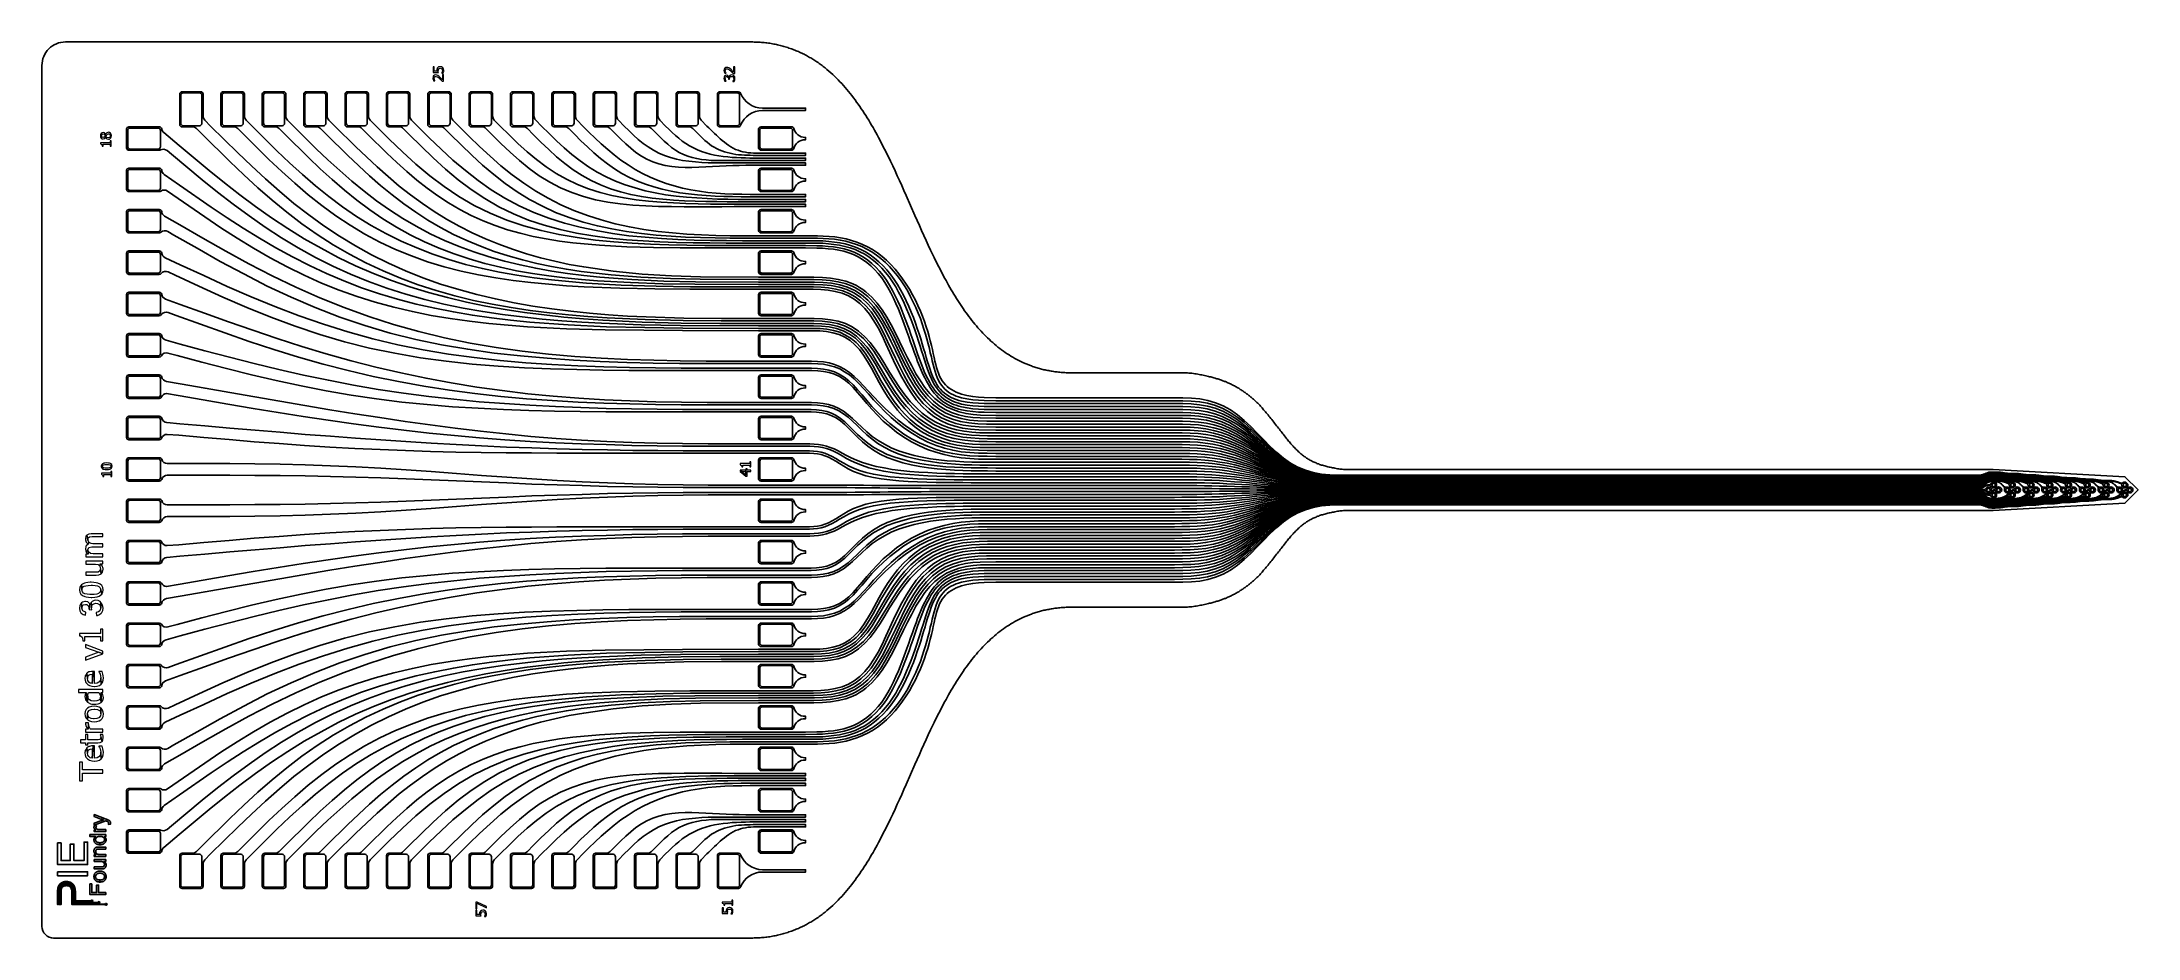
# Model space of a CAD drawing. Header units: millimetres. Extents: x 0 to 17.9, y 0 to 7.6.
import ezdxf

# ---------------------------------------------------------------- set-up
doc = ezdxf.new("R2010")
doc.units = ezdxf.units.MM
doc.header["$MEASUREMENT"] = 0
doc.layers.add('Insulation', color=112, linetype='Continuous')
doc.layers.add('Metal', color=52, linetype='Continuous')

msp = doc.modelspace()

# ---------------------------------------------------------------- linework, layer by layer
at = {"layer": 'Insulation'}
for points in [[(0.1, 0, -0.414214), (0, 0.1), (0, 3.225), (0, 7.45, -0.414214), (0.2, 7.65), (2.521, 7.65), (6.043, 7.65), (6.056, 7.65), (6.068, 7.65), (6.08, 7.649), (6.093, 7.649), (6.105, 7.648), (6.117, 7.648), (6.129, 7.647), (6.141, 7.646), (6.153, 7.645), (6.165, 7.644), (6.177, 7.642), (6.188, 7.641), (6.2, 7.639), (6.212, 7.638), (6.223, 7.636), (6.234, 7.634), (6.246, 7.632), (6.257, 7.63), (6.268, 7.627), (6.279, 7.625), (6.29, 7.622), (6.301, 7.62), (6.312, 7.617), (6.323, 7.614), (6.333, 7.611), (6.344, 7.608), (6.355, 7.605), (6.365, 7.601), (6.376, 7.598), (6.386, 7.595), (6.396, 7.591), (6.406, 7.587), (6.417, 7.583), (6.427, 7.579), (6.437, 7.575), (6.447, 7.571), (6.457, 7.567), (6.466, 7.562), (6.476, 7.558), (6.486, 7.553), (6.496, 7.549), (6.505, 7.544), (6.515, 7.539), (6.524, 7.534), (6.533, 7.529), (6.543, 7.524), (6.552, 7.518), (6.561, 7.513), (6.57, 7.508), (6.579, 7.502), (6.588, 7.496), (6.597, 7.491), (6.606, 7.485), (6.615, 7.479), (6.624, 7.473), (6.633, 7.467), (6.641, 7.46), (6.65, 7.454), (6.659, 7.448), (6.667, 7.441), (6.684, 7.428), (6.7, 7.414), (6.717, 7.4), (6.733, 7.386), (6.749, 7.372), (6.765, 7.357), (6.78, 7.342), (6.796, 7.326), (6.811, 7.31), (6.826, 7.294), (6.841, 7.278), (6.856, 7.261), (6.87, 7.244), (6.884, 7.227), (6.899, 7.209), (6.913, 7.192), (6.926, 7.174), (6.94, 7.155), (6.953, 7.137), (6.967, 7.118), (6.98, 7.099), (6.993, 7.08), (7.006, 7.061), (7.019, 7.041), (7.031, 7.021), (7.044, 7.001), (7.056, 6.981), (7.069, 6.96), (7.081, 6.94), (7.093, 6.919), (7.105, 6.898), (7.117, 6.877), (7.128, 6.856), (7.14, 6.834), (7.15, 6.814), (7.161, 6.795), (7.171, 6.775), (7.181, 6.755), (7.192, 6.735), (7.202, 6.715), (7.212, 6.694), (7.222, 6.674), (7.242, 6.633), (7.261, 6.592), (7.281, 6.55), (7.3, 6.508), (7.319, 6.466), (7.338, 6.424), (7.357, 6.381), (7.376, 6.339), (7.451, 6.168), (7.47, 6.126), (7.489, 6.083), (7.508, 6.041), (7.527, 5.998), (7.546, 5.956), (7.565, 5.915), (7.585, 5.873), (7.604, 5.832), (7.614, 5.811), (7.624, 5.791), (7.634, 5.77), (7.644, 5.75), (7.654, 5.73), (7.665, 5.71), (7.675, 5.69), (7.685, 5.67), (7.696, 5.651), (7.706, 5.631), (7.717, 5.612), (7.728, 5.592), (7.738, 5.573), (7.749, 5.554), (7.76, 5.535), (7.771, 5.517), (7.782, 5.498), (7.793, 5.48), (7.805, 5.461), (7.816, 5.443), (7.828, 5.425), (7.839, 5.408), (7.851, 5.39), (7.863, 5.373), (7.875, 5.355), (7.887, 5.338), (7.899, 5.322), (7.912, 5.305), (7.924, 5.289), (7.937, 5.272), (7.95, 5.256), (7.963, 5.241), (7.976, 5.225), (7.989, 5.21), (8.002, 5.195), (8.016, 5.18), (8.029, 5.165), (8.043, 5.151), (8.057, 5.137), (8.071, 5.123), (8.086, 5.109), (8.1, 5.096), (8.115, 5.083), (8.129, 5.07), (8.144, 5.058), (8.159, 5.045), (8.175, 5.033), (8.19, 5.022), (8.206, 5.01), (8.222, 4.999), (8.238, 4.988), (8.254, 4.978), (8.27, 4.968), (8.287, 4.958), (8.304, 4.948), (8.321, 4.939), (8.338, 4.93), (8.356, 4.921), (8.373, 4.913), (8.391, 4.905), (8.409, 4.898), (8.428, 4.89), (8.437, 4.887), (8.446, 4.884), (8.455, 4.88), (8.465, 4.877), (8.474, 4.874), (8.484, 4.871), (8.493, 4.868), (8.503, 4.865), (8.513, 4.862), (8.523, 4.86), (8.532, 4.857), (8.542, 4.855), (8.552, 4.852), (8.562, 4.85), (8.572, 4.848), (8.582, 4.846), (8.593, 4.844), (8.603, 4.842), (8.613, 4.84), (8.623, 4.838), (8.634, 4.837), (8.644, 4.835), (8.655, 4.834), (8.666, 4.833), (8.676, 4.831), (8.687, 4.83), (8.698, 4.829), (8.709, 4.828), (8.72, 4.828), (8.731, 4.827), (8.742, 4.826), (8.753, 4.826), (8.764, 4.825), (8.775, 4.825), (8.787, 4.825), (8.798, 4.825), (9.753, 4.825), (9.765, 4.825), (9.777, 4.824), (9.789, 4.823), (9.802, 4.822), (9.814, 4.821), (9.827, 4.82), (9.839, 4.818), (9.852, 4.816), (9.864, 4.814), (9.876, 4.812), (9.888, 4.809), (9.9, 4.807), (9.912, 4.805), (9.923, 4.802), (9.934, 4.8), (9.945, 4.797), (9.955, 4.795), (9.965, 4.792), (9.975, 4.79), (9.985, 4.787), (9.994, 4.785), (10.003, 4.782), (10.012, 4.78), (10.02, 4.778), (10.028, 4.775), (10.036, 4.773), (10.044, 4.77), (10.051, 4.768), (10.059, 4.765), (10.066, 4.763), (10.073, 4.76), (10.08, 4.758), (10.087, 4.755), (10.094, 4.752), (10.101, 4.75), (10.108, 4.747), (10.115, 4.744), (10.122, 4.741), (10.129, 4.738), (10.136, 4.735), (10.143, 4.731), (10.15, 4.728), (10.157, 4.724), (10.164, 4.721), (10.171, 4.717), (10.179, 4.713), (10.186, 4.709), (10.193, 4.705), (10.2, 4.701), (10.207, 4.697), (10.214, 4.693), (10.221, 4.689), (10.228, 4.684), (10.235, 4.68), (10.242, 4.675), (10.249, 4.671), (10.255, 4.666), (10.262, 4.661), (10.268, 4.657), (10.275, 4.652), (10.281, 4.647), (10.288, 4.642), (10.294, 4.638), (10.3, 4.633), (10.306, 4.628), (10.312, 4.623), (10.318, 4.618), (10.324, 4.614), (10.33, 4.609), (10.335, 4.604), (10.341, 4.599), (10.347, 4.594), (10.352, 4.589), (10.358, 4.583), (10.364, 4.578), (10.37, 4.572), (10.376, 4.566), (10.382, 4.56), (10.388, 4.554), (10.394, 4.548), (10.4, 4.541), (10.407, 4.534), (10.413, 4.526), (10.42, 4.518), (10.427, 4.51), (10.434, 4.502), (10.442, 4.493), (10.449, 4.484), (10.457, 4.475), (10.465, 4.466), (10.472, 4.456), (10.48, 4.446), (10.488, 4.436), (10.496, 4.426), (10.505, 4.416), (10.513, 4.405), (10.521, 4.395), (10.529, 4.385), (10.537, 4.374), (10.545, 4.364), (10.553, 4.354), (10.561, 4.344), (10.569, 4.334), (10.576, 4.324), (10.584, 4.314), (10.591, 4.305), (10.598, 4.295), (10.606, 4.286), (10.613, 4.277), (10.62, 4.268), (10.627, 4.26), (10.633, 4.251), (10.64, 4.243), (10.647, 4.235), (10.653, 4.227), (10.66, 4.22), (10.666, 4.212), (10.673, 4.205), (10.679, 4.198), (10.686, 4.191), (10.692, 4.184), (10.699, 4.177), (10.705, 4.17), (10.712, 4.164), (10.718, 4.158), (10.725, 4.152), (10.732, 4.145), (10.738, 4.14), (10.745, 4.134), (10.752, 4.128), (10.759, 4.123), (10.766, 4.117), (10.773, 4.112), (10.78, 4.107), (10.787, 4.102), (10.794, 4.098), (10.801, 4.093), (10.808, 4.089), (10.815, 4.084), (10.822, 4.08), (10.829, 4.076), (10.836, 4.073), (10.844, 4.069), (10.851, 4.065), (10.858, 4.062), (10.866, 4.059), (10.874, 4.056), (10.881, 4.052), (10.889, 4.049), (10.897, 4.047), (10.905, 4.044), (10.913, 4.041), (10.922, 4.038), (10.93, 4.036), (10.939, 4.033), (10.948, 4.031), (10.957, 4.028), (10.966, 4.026), (10.976, 4.024), (10.985, 4.021), (10.995, 4.019), (11.005, 4.017), (11.015, 4.015), (11.025, 4.013), (11.035, 4.011), (11.045, 4.009), (11.056, 4.007), (11.066, 4.006), (11.077, 4.004), (11.088, 4.003), (11.098, 4.002), (11.109, 4.001), (11.119, 4.001), (11.13, 4), (11.14, 4), (16.652, 4), (17.777, 3.938), (17.89, 3.825), (17.777, 3.712), (16.652, 3.65), (11.14, 3.65), (11.13, 3.65), (11.119, 3.649), (11.109, 3.649), (11.098, 3.648), (11.088, 3.647), (11.077, 3.646), (11.066, 3.644), (11.056, 3.643), (11.045, 3.641), (11.035, 3.639), (11.025, 3.637), (11.015, 3.635), (11.005, 3.633), (10.995, 3.631), (10.985, 3.629), (10.976, 3.626), (10.966, 3.624), (10.957, 3.622), (10.948, 3.619), (10.939, 3.617), (10.93, 3.614), (10.922, 3.612), (10.913, 3.609), (10.905, 3.606), (10.897, 3.603), (10.889, 3.601), (10.881, 3.598), (10.874, 3.594), (10.866, 3.591), (10.858, 3.588), (10.851, 3.585), (10.844, 3.581), (10.836, 3.577), (10.829, 3.574), (10.822, 3.57), (10.815, 3.566), (10.808, 3.561), (10.801, 3.557), (10.794, 3.552), (10.787, 3.548), (10.78, 3.543), (10.773, 3.538), (10.766, 3.533), (10.759, 3.527), (10.752, 3.522), (10.745, 3.516), (10.738, 3.51), (10.732, 3.505), (10.725, 3.498), (10.718, 3.492), (10.712, 3.486), (10.705, 3.48), (10.699, 3.473), (10.692, 3.466), (10.686, 3.459), (10.679, 3.452), (10.673, 3.445), (10.666, 3.438), (10.66, 3.43), (10.653, 3.423), (10.647, 3.415), (10.64, 3.407), (10.633, 3.399), (10.627, 3.39), (10.62, 3.382), (10.613, 3.373), (10.606, 3.364), (10.598, 3.355), (10.591, 3.345), (10.584, 3.336), (10.576, 3.326), (10.569, 3.316), (10.561, 3.306), (10.553, 3.296), (10.545, 3.286), (10.537, 3.276), (10.529, 3.265), (10.521, 3.255), (10.513, 3.245), (10.505, 3.234), (10.496, 3.224), (10.488, 3.214), (10.48, 3.204), (10.472, 3.194), (10.465, 3.184), (10.457, 3.175), (10.449, 3.166), (10.442, 3.157), (10.434, 3.148), (10.427, 3.14), (10.42, 3.132), (10.413, 3.124), (10.407, 3.116), (10.4, 3.109), (10.394, 3.102), (10.388, 3.096), (10.382, 3.09), (10.376, 3.084), (10.37, 3.078), (10.364, 3.072), (10.358, 3.067), (10.352, 3.061), (10.347, 3.056), (10.341, 3.051), (10.335, 3.046), (10.33, 3.041), (10.324, 3.036), (10.318, 3.032), (10.312, 3.027), (10.306, 3.022), (10.3, 3.017), (10.294, 3.012), (10.288, 3.008), (10.281, 3.003), (10.275, 2.998), (10.268, 2.993), (10.262, 2.989), (10.255, 2.984), (10.249, 2.979), (10.242, 2.975), (10.235, 2.97), (10.228, 2.966), (10.221, 2.961), (10.214, 2.957), (10.207, 2.953), (10.2, 2.949), (10.193, 2.945), (10.186, 2.941), (10.179, 2.937), (10.171, 2.933), (10.164, 2.929), (10.157, 2.926), (10.15, 2.922), (10.143, 2.919), (10.136, 2.915), (10.129, 2.912), (10.122, 2.909), (10.115, 2.906), (10.108, 2.903), (10.101, 2.9), (10.094, 2.898), (10.087, 2.895), (10.08, 2.892), (10.073, 2.89), (10.066, 2.887), (10.059, 2.885), (10.051, 2.882), (10.044, 2.88), (10.036, 2.877), (10.028, 2.875), (10.02, 2.872), (10.012, 2.87), (10.003, 2.868), (9.994, 2.865), (9.985, 2.863), (9.975, 2.86), (9.965, 2.858), (9.955, 2.855), (9.945, 2.853), (9.934, 2.85), (9.923, 2.848), (9.912, 2.845), (9.9, 2.843), (9.888, 2.841), (9.876, 2.838), (9.864, 2.836), (9.852, 2.834), (9.839, 2.832), (9.827, 2.83), (9.814, 2.829), (9.802, 2.828), (9.789, 2.827), (9.777, 2.826), (9.765, 2.825), (9.753, 2.825), (8.798, 2.825), (8.787, 2.825), (8.775, 2.825), (8.764, 2.825), (8.753, 2.824), (8.742, 2.824), (8.731, 2.823), (8.72, 2.822), (8.709, 2.822), (8.698, 2.821), (8.687, 2.82), (8.676, 2.819), (8.666, 2.817), (8.655, 2.816), (8.644, 2.815), (8.634, 2.813), (8.623, 2.812), (8.613, 2.81), (8.603, 2.808), (8.593, 2.806), (8.582, 2.804), (8.572, 2.802), (8.562, 2.8), (8.552, 2.798), (8.542, 2.795), (8.532, 2.793), (8.523, 2.79), (8.513, 2.788), (8.503, 2.785), (8.493, 2.782), (8.484, 2.779), (8.474, 2.776), (8.465, 2.773), (8.455, 2.77), (8.446, 2.766), (8.437, 2.763), (8.428, 2.76), (8.409, 2.752), (8.391, 2.745), (8.373, 2.737), (8.356, 2.729), (8.338, 2.72), (8.321, 2.711), (8.304, 2.702), (8.287, 2.692), (8.27, 2.682), (8.254, 2.672), (8.238, 2.662), (8.222, 2.651), (8.206, 2.64), (8.19, 2.628), (8.175, 2.617), (8.159, 2.605), (8.144, 2.592), (8.129, 2.58), (8.115, 2.567), (8.1, 2.554), (8.086, 2.541), (8.071, 2.527), (8.057, 2.513), (8.043, 2.499), (8.029, 2.485), (8.016, 2.47), (8.002, 2.455), (7.989, 2.44), (7.976, 2.425), (7.963, 2.409), (7.95, 2.394), (7.937, 2.378), (7.924, 2.361), (7.912, 2.345), (7.899, 2.328), (7.887, 2.312), (7.875, 2.295), (7.863, 2.277), (7.851, 2.26), (7.839, 2.242), (7.828, 2.225), (7.816, 2.207), (7.805, 2.189), (7.793, 2.17), (7.782, 2.152), (7.771, 2.133), (7.76, 2.115), (7.749, 2.096), (7.738, 2.077), (7.728, 2.058), (7.717, 2.038), (7.706, 2.019), (7.696, 1.999), (7.685, 1.98), (7.675, 1.96), (7.665, 1.94), (7.654, 1.92), (7.644, 1.9), (7.634, 1.88), (7.624, 1.859), (7.614, 1.839), (7.604, 1.818), (7.585, 1.777), (7.565, 1.735), (7.546, 1.694), (7.527, 1.652), (7.508, 1.609), (7.489, 1.567), (7.47, 1.524), (7.451, 1.482), (7.376, 1.311), (7.357, 1.269), (7.338, 1.226), (7.319, 1.184), (7.3, 1.142), (7.281, 1.1), (7.261, 1.058), (7.242, 1.017), (7.222, 0.976), (7.212, 0.956), (7.202, 0.935), (7.192, 0.915), (7.181, 0.895), (7.171, 0.875), (7.161, 0.855), (7.15, 0.836), (7.14, 0.816), (7.128, 0.794), (7.117, 0.773), (7.105, 0.752), (7.093, 0.731), (7.081, 0.71), (7.069, 0.69), (7.056, 0.669), (7.044, 0.649), (7.031, 0.629), (7.019, 0.609), (7.006, 0.589), (6.993, 0.57), (6.98, 0.551), (6.967, 0.532), (6.953, 0.513), (6.94, 0.495), (6.926, 0.476), (6.913, 0.458), (6.899, 0.441), (6.884, 0.423), (6.87, 0.406), (6.856, 0.389), (6.841, 0.372), (6.826, 0.356), (6.811, 0.34), (6.796, 0.324), (6.78, 0.308), (6.765, 0.293), (6.749, 0.278), (6.733, 0.264), (6.717, 0.25), (6.7, 0.236), (6.684, 0.222), (6.667, 0.209), (6.659, 0.202), (6.65, 0.196), (6.641, 0.19), (6.633, 0.183), (6.624, 0.177), (6.615, 0.171), (6.606, 0.165), (6.597, 0.159), (6.588, 0.154), (6.579, 0.148), (6.57, 0.142), (6.561, 0.137), (6.552, 0.132), (6.543, 0.126), (6.533, 0.121), (6.524, 0.116), (6.515, 0.111), (6.505, 0.106), (6.496, 0.101), (6.486, 0.097), (6.476, 0.092), (6.466, 0.088), (6.457, 0.083), (6.447, 0.079), (6.437, 0.075), (6.427, 0.071), (6.417, 0.067), (6.406, 0.063), (6.396, 0.059), (6.386, 0.055), (6.376, 0.052), (6.365, 0.049), (6.355, 0.045), (6.344, 0.042), (6.333, 0.039), (6.323, 0.036), (6.312, 0.033), (6.301, 0.03), (6.29, 0.028), (6.279, 0.025), (6.268, 0.023), (6.257, 0.02), (6.246, 0.018), (6.234, 0.016), (6.223, 0.014), (6.212, 0.012), (6.2, 0.011), (6.188, 0.009), (6.177, 0.008), (6.165, 0.006), (6.153, 0.005), (6.141, 0.004), (6.129, 0.003), (6.117, 0.002), (6.105, 0.002), (6.093, 0.001), (6.08, 0.001), (6.068, 0), (6.056, 0), (6.043, 0), (2.521, 0)], [(1.205, 6.935, -0.414214), (1.185, 6.955), (1.185, 7.195, -0.414214), (1.205, 7.215), (1.345, 7.215, -0.414214), (1.365, 7.195), (1.365, 6.955, -0.414214), (1.345, 6.935)], [(1.558, 6.935, -0.414214), (1.538, 6.955), (1.538, 7.195, -0.414214), (1.558, 7.215), (1.699, 7.215, -0.414214), (1.718, 7.195), (1.718, 6.955, -0.414214), (1.699, 6.935)], [(1.911, 6.935, -0.414214), (1.891, 6.955), (1.891, 7.195, -0.414214), (1.911, 7.215), (2.051, 7.215, -0.414214), (2.071, 7.195), (2.071, 6.955, -0.414214), (2.051, 6.935)], [(2.264, 6.935, -0.414214), (2.244, 6.955), (2.244, 7.195, -0.414214), (2.264, 7.215), (2.405, 7.215, -0.414214), (2.424, 7.195), (2.424, 6.955, -0.414214), (2.405, 6.935)], [(2.617, 6.935, -0.414214), (2.597, 6.955), (2.597, 7.195, -0.414214), (2.617, 7.215), (2.757, 7.215, -0.414214), (2.777, 7.195), (2.777, 6.955, -0.414214), (2.757, 6.935)], [(2.97, 6.935, -0.414214), (2.95, 6.955), (2.95, 7.195, -0.414214), (2.97, 7.215), (3.11, 7.215, -0.414214), (3.13, 7.195), (3.13, 6.955, -0.414214), (3.11, 6.935)], [(3.323, 6.935, -0.414214), (3.304, 6.955), (3.304, 7.195, -0.414214), (3.323, 7.215), (3.463, 7.215, -0.414214), (3.483, 7.195), (3.483, 6.955, -0.414214), (3.463, 6.935)], [(3.676, 6.935, -0.414214), (3.656, 6.955), (3.656, 7.195, -0.414214), (3.676, 7.215), (3.816, 7.215, -0.414214), (3.836, 7.195), (3.836, 6.955, -0.414214), (3.816, 6.935)], [(4.029, 6.935, -0.414214), (4.009, 6.955), (4.009, 7.195, -0.414214), (4.029, 7.215), (4.169, 7.215, -0.414214), (4.189, 7.195), (4.189, 6.955, -0.414214), (4.169, 6.935)], [(4.382, 6.935, -0.414214), (4.362, 6.955), (4.362, 7.195, -0.414214), (4.382, 7.215), (4.522, 7.215, -0.414214), (4.542, 7.195), (4.542, 6.955, -0.414214), (4.522, 6.935)], [(4.735, 6.935, -0.414214), (4.715, 6.955), (4.715, 7.195, -0.414214), (4.735, 7.215), (4.875, 7.215, -0.414214), (4.895, 7.195), (4.895, 6.955, -0.414214), (4.875, 6.935)], [(5.088, 6.935, -0.414214), (5.068, 6.955), (5.068, 7.195, -0.414214), (5.088, 7.215), (5.228, 7.215, -0.414214), (5.248, 7.195), (5.248, 6.955, -0.414214), (5.228, 6.935)], [(5.441, 6.935, -0.414214), (5.421, 6.955), (5.421, 7.195, -0.414214), (5.441, 7.215), (5.581, 7.215, -0.414214), (5.601, 7.195), (5.601, 6.955, -0.414214), (5.581, 6.935)], [(5.794, 6.935, -0.414214), (5.774, 6.955), (5.774, 7.195, -0.414214), (5.794, 7.215), (5.934, 7.215, -0.414214), (5.954, 7.195), (5.954, 6.955, -0.414214), (5.934, 6.935)], [(1.012, 6.755, -0.414214), (0.992, 6.735), (0.753, 6.735, -0.414214), (0.733, 6.755), (0.733, 6.895, -0.414214), (0.753, 6.915), (0.992, 6.915, -0.414214), (1.012, 6.895)], [(6.147, 6.735, -0.414214), (6.127, 6.755), (6.127, 6.895, -0.414214), (6.147, 6.915), (6.387, 6.915, -0.414214), (6.407, 6.895), (6.407, 6.755, -0.414214), (6.387, 6.735)], [(1.012, 6.402, -0.414214), (0.992, 6.382), (0.753, 6.382, -0.414214), (0.733, 6.402), (0.733, 6.542, -0.414214), (0.753, 6.562), (0.992, 6.562, -0.414214), (1.012, 6.542)], [(6.147, 6.382, -0.414214), (6.127, 6.402), (6.127, 6.542, -0.414214), (6.147, 6.562), (6.387, 6.562, -0.414214), (6.407, 6.542), (6.407, 6.402, -0.414214), (6.387, 6.382)], [(1.012, 6.049, -0.414214), (0.992, 6.029), (0.753, 6.029, -0.414214), (0.733, 6.049), (0.733, 6.189, -0.414214), (0.753, 6.209), (0.992, 6.209, -0.414214), (1.012, 6.189)], [(6.147, 6.029, -0.414214), (6.127, 6.049), (6.127, 6.189, -0.414214), (6.147, 6.209), (6.387, 6.209, -0.414214), (6.407, 6.189), (6.407, 6.049, -0.414214), (6.387, 6.029)], [(1.012, 5.696, -0.414214), (0.992, 5.676), (0.753, 5.676, -0.414214), (0.733, 5.696), (0.733, 5.836, -0.414214), (0.753, 5.856), (0.992, 5.856, -0.414214), (1.012, 5.836)], [(6.147, 5.676, -0.414214), (6.127, 5.696), (6.127, 5.836, -0.414214), (6.147, 5.856), (6.387, 5.856, -0.414214), (6.407, 5.836), (6.407, 5.696, -0.414214), (6.387, 5.676)], [(1.012, 5.343, -0.414214), (0.992, 5.323), (0.753, 5.323, -0.414214), (0.733, 5.343), (0.733, 5.483, -0.414214), (0.753, 5.503), (0.992, 5.503, -0.414214), (1.012, 5.483)], [(6.147, 5.323, -0.414214), (6.127, 5.343), (6.127, 5.483, -0.414214), (6.147, 5.503), (6.387, 5.503, -0.414214), (6.407, 5.483), (6.407, 5.343, -0.414214), (6.387, 5.323)], [(1.012, 4.99, -0.414214), (0.992, 4.97), (0.753, 4.97, -0.414214), (0.733, 4.99), (0.733, 5.13, -0.414214), (0.753, 5.15), (0.992, 5.15, -0.414214), (1.012, 5.13)], [(6.147, 4.97, -0.414214), (6.127, 4.99), (6.127, 5.13, -0.414214), (6.147, 5.15), (6.387, 5.15, -0.414214), (6.407, 5.13), (6.407, 4.99, -0.414214), (6.387, 4.97)], [(1.012, 4.637, -0.414214), (0.992, 4.617), (0.753, 4.617, -0.414214), (0.733, 4.637), (0.733, 4.777, -0.414214), (0.753, 4.797), (0.992, 4.797, -0.414214), (1.012, 4.777)], [(6.147, 4.617, -0.414214), (6.127, 4.637), (6.127, 4.777, -0.414214), (6.147, 4.797), (6.387, 4.797, -0.414214), (6.407, 4.777), (6.407, 4.637, -0.414214), (6.387, 4.617)], [(1.012, 4.285, -0.414214), (0.992, 4.264), (0.753, 4.264, -0.414214), (0.733, 4.285), (0.733, 4.424, -0.414214), (0.753, 4.444), (0.992, 4.444, -0.414214), (1.012, 4.424)], [(6.147, 4.264, -0.414214), (6.127, 4.285), (6.127, 4.424, -0.414214), (6.147, 4.444), (6.387, 4.444, -0.414214), (6.407, 4.424), (6.407, 4.285, -0.414214), (6.387, 4.264)], [(1.012, 3.931, -0.414214), (0.992, 3.911), (0.753, 3.911, -0.414214), (0.733, 3.931), (0.733, 4.072, -0.414214), (0.753, 4.091), (0.992, 4.091, -0.414214), (1.012, 4.072)], [(6.147, 3.911, -0.414214), (6.127, 3.931), (6.127, 4.072, -0.414214), (6.147, 4.091), (6.387, 4.091, -0.414214), (6.407, 4.072), (6.407, 3.931, -0.414214), (6.387, 3.911)], [(1.012, 3.578, -0.414214), (0.992, 3.558), (0.753, 3.558, -0.414214), (0.733, 3.578), (0.733, 3.718, -0.414214), (0.753, 3.738), (0.992, 3.738, -0.414214), (1.012, 3.718)], [(6.147, 3.558, -0.414214), (6.127, 3.578), (6.127, 3.718, -0.414214), (6.147, 3.738), (6.387, 3.738, -0.414214), (6.407, 3.718), (6.407, 3.578, -0.414214), (6.387, 3.558)], [(1.012, 3.225, -0.414214), (0.992, 3.205), (0.753, 3.205, -0.414214), (0.733, 3.225), (0.733, 3.365, -0.414214), (0.753, 3.385), (0.992, 3.385, -0.414214), (1.012, 3.365)], [(6.147, 3.205, -0.414214), (6.127, 3.225), (6.127, 3.365, -0.414214), (6.147, 3.385), (6.387, 3.385, -0.414214), (6.407, 3.365), (6.407, 3.225, -0.414214), (6.387, 3.205)], [(1.012, 2.872, -0.414214), (0.992, 2.852), (0.753, 2.852, -0.414214), (0.733, 2.872), (0.733, 3.012, -0.414214), (0.753, 3.032), (0.992, 3.032, -0.414214), (1.012, 3.012)], [(6.147, 2.852, -0.414214), (6.127, 2.872), (6.127, 3.012, -0.414214), (6.147, 3.032), (6.387, 3.032, -0.414214), (6.407, 3.012), (6.407, 2.872, -0.414214), (6.387, 2.852)], [(1.012, 2.519, -0.414214), (0.992, 2.499), (0.753, 2.499, -0.414214), (0.733, 2.519), (0.733, 2.659, -0.414214), (0.753, 2.679), (0.992, 2.679, -0.414214), (1.012, 2.659)], [(6.147, 2.499, -0.414214), (6.127, 2.519), (6.127, 2.659, -0.414214), (6.147, 2.679), (6.387, 2.679, -0.414214), (6.407, 2.659), (6.407, 2.519, -0.414214), (6.387, 2.499)], [(1.012, 2.167, -0.414214), (0.992, 2.146), (0.753, 2.146, -0.414214), (0.733, 2.167), (0.733, 2.306, -0.414214), (0.753, 2.326), (0.992, 2.326, -0.414214), (1.012, 2.306)], [(6.147, 2.146, -0.414214), (6.127, 2.167), (6.127, 2.306, -0.414214), (6.147, 2.326), (6.387, 2.326, -0.414214), (6.407, 2.306), (6.407, 2.167, -0.414214), (6.387, 2.146)], [(1.012, 1.813, -0.414214), (0.992, 1.793), (0.753, 1.793, -0.414214), (0.733, 1.813), (0.733, 1.953, -0.414214), (0.753, 1.974), (0.992, 1.974, -0.414214), (1.012, 1.953)], [(6.147, 1.793, -0.414214), (6.127, 1.813), (6.127, 1.953, -0.414214), (6.147, 1.974), (6.387, 1.974, -0.414214), (6.407, 1.953), (6.407, 1.813, -0.414214), (6.387, 1.793)], [(1.012, 1.46, -0.414214), (0.992, 1.44), (0.753, 1.44, -0.414214), (0.733, 1.46), (0.733, 1.6, -0.414214), (0.753, 1.62), (0.992, 1.62, -0.414214), (1.012, 1.6)], [(6.147, 1.44, -0.414214), (6.127, 1.46), (6.127, 1.6, -0.414214), (6.147, 1.62), (6.387, 1.62, -0.414214), (6.407, 1.6), (6.407, 1.46, -0.414214), (6.387, 1.44)], [(1.012, 1.107, -0.414214), (0.992, 1.087), (0.753, 1.087, -0.414214), (0.733, 1.107), (0.733, 1.247, -0.414214), (0.753, 1.267), (0.992, 1.267, -0.414214), (1.012, 1.247)], [(6.147, 1.087, -0.414214), (6.127, 1.107), (6.127, 1.247, -0.414214), (6.147, 1.267), (6.387, 1.267, -0.414214), (6.407, 1.247), (6.407, 1.107, -0.414214), (6.387, 1.087)], [(1.012, 0.754, -0.414214), (0.992, 0.735), (0.753, 0.735, -0.414214), (0.733, 0.754), (0.733, 0.895, -0.414214), (0.753, 0.914), (0.992, 0.914, -0.414214), (1.012, 0.895)], [(6.147, 0.735, -0.414214), (6.127, 0.754), (6.127, 0.895, -0.414214), (6.147, 0.914), (6.387, 0.914, -0.414214), (6.407, 0.895), (6.407, 0.754, -0.414214), (6.387, 0.735)], [(1.205, 0.434, -0.414214), (1.185, 0.455), (1.185, 0.695, -0.414214), (1.205, 0.715), (1.345, 0.715, -0.414214), (1.365, 0.695), (1.365, 0.455, -0.414214), (1.345, 0.434)], [(1.558, 0.434, -0.414214), (1.538, 0.455), (1.538, 0.695, -0.414214), (1.558, 0.715), (1.699, 0.715, -0.414214), (1.718, 0.695), (1.718, 0.455, -0.414214), (1.699, 0.434)], [(1.911, 0.434, -0.414214), (1.891, 0.455), (1.891, 0.695, -0.414214), (1.911, 0.715), (2.051, 0.715, -0.414214), (2.071, 0.695), (2.071, 0.455, -0.414214), (2.051, 0.434)], [(2.264, 0.434, -0.414214), (2.244, 0.455), (2.244, 0.695, -0.414214), (2.264, 0.715), (2.405, 0.715, -0.414214), (2.424, 0.695), (2.424, 0.455, -0.414214), (2.405, 0.434)], [(2.617, 0.434, -0.414214), (2.597, 0.455), (2.597, 0.695, -0.414214), (2.617, 0.715), (2.757, 0.715, -0.414214), (2.777, 0.695), (2.777, 0.455, -0.414214), (2.757, 0.434)], [(2.97, 0.434, -0.414214), (2.95, 0.455), (2.95, 0.695, -0.414214), (2.97, 0.715), (3.11, 0.715, -0.414214), (3.13, 0.695), (3.13, 0.455, -0.414214), (3.11, 0.434)], [(3.323, 0.434, -0.414214), (3.304, 0.455), (3.304, 0.695, -0.414214), (3.323, 0.715), (3.463, 0.715, -0.414214), (3.483, 0.695), (3.483, 0.455, -0.414214), (3.463, 0.434)], [(3.676, 0.434, -0.414214), (3.656, 0.455), (3.656, 0.695, -0.414214), (3.676, 0.715), (3.816, 0.715, -0.414214), (3.836, 0.695), (3.836, 0.455, -0.414214), (3.816, 0.434)], [(4.029, 0.434, -0.414214), (4.009, 0.455), (4.009, 0.695, -0.414214), (4.029, 0.715), (4.169, 0.715, -0.414214), (4.189, 0.695), (4.189, 0.455, -0.414214), (4.169, 0.434)], [(4.382, 0.434, -0.414214), (4.362, 0.455), (4.362, 0.695, -0.414214), (4.382, 0.715), (4.522, 0.715, -0.414214), (4.542, 0.695), (4.542, 0.455, -0.414214), (4.522, 0.434)], [(4.735, 0.434, -0.414214), (4.715, 0.455), (4.715, 0.695, -0.414214), (4.735, 0.715), (4.875, 0.715, -0.414214), (4.895, 0.695), (4.895, 0.455, -0.414214), (4.875, 0.434)], [(5.088, 0.434, -0.414214), (5.068, 0.455), (5.068, 0.695, -0.414214), (5.088, 0.715), (5.228, 0.715, -0.414214), (5.248, 0.695), (5.248, 0.455, -0.414214), (5.228, 0.434)], [(5.441, 0.434, -0.414214), (5.421, 0.455), (5.421, 0.695, -0.414214), (5.441, 0.715), (5.581, 0.715, -0.414214), (5.601, 0.695), (5.601, 0.455, -0.414214), (5.581, 0.434)], [(5.794, 0.434, -0.414214), (5.774, 0.455), (5.774, 0.695, -0.414214), (5.794, 0.715), (5.934, 0.715, -0.414214), (5.954, 0.695), (5.954, 0.455, -0.414214), (5.934, 0.434)]]:
    msp.add_lwpolyline(points, format="xyb", close=True, dxfattribs=at)
for centre in [(16.614, 3.825), (16.657, 3.867), (16.657, 3.782), (16.699, 3.825), (16.774, 3.825), (16.817, 3.867), (16.817, 3.782), (16.859, 3.825), (16.934, 3.825), (16.977, 3.867), (16.977, 3.782), (17.019, 3.825), (17.094, 3.825), (17.137, 3.867), (17.137, 3.782), (17.179, 3.825), (17.254, 3.825), (17.297, 3.867), (17.297, 3.782), (17.339, 3.825), (17.414, 3.825), (17.457, 3.867), (17.457, 3.782), (17.499, 3.825), (17.574, 3.825), (17.617, 3.867), (17.617, 3.782), (17.659, 3.825), (17.734, 3.825), (17.777, 3.867), (17.777, 3.782), (17.819, 3.825)]:
    msp.add_circle(centre, 0.015, dxfattribs=at)
at = {"layer": 'Metal', "lineweight": 0}
for points in [[(3.336, 7.341), (3.336, 7.339), (3.338, 7.329), (3.342, 7.318), (3.354, 7.318), (3.354, 7.319), (3.352, 7.322), (3.35, 7.327), (3.348, 7.334), (3.347, 7.34), (3.342, 7.361), (3.338, 7.353)], [(3.338, 7.438), (3.338, 7.389), (3.385, 7.389), (3.383, 7.396), (3.383, 7.406), (3.377, 7.429), (3.373, 7.42), (3.373, 7.419), (3.373, 7.4), (3.349, 7.4), (3.349, 7.438)], [(3.342, 7.361), (3.347, 7.34), (3.348, 7.347), (3.351, 7.351), (3.355, 7.355), (3.361, 7.355), (3.365, 7.355), (3.376, 7.352), (3.376, 7.352), (3.384, 7.347), (3.393, 7.338), (3.396, 7.335), (3.404, 7.328), (3.408, 7.324), (3.416, 7.316), (3.428, 7.316), (3.428, 7.372), (3.418, 7.372), (3.418, 7.328), (3.416, 7.33), (3.407, 7.338), (3.402, 7.344), (3.394, 7.351), (3.387, 7.358), (3.379, 7.364), (3.371, 7.366), (3.361, 7.368), (3.351, 7.366)], [(3.372, 7.408), (3.372, 7.404), (3.373, 7.4), (3.373, 7.419)], [(3.377, 7.429), (3.383, 7.406), (3.384, 7.415), (3.386, 7.421), (3.392, 7.424), (3.4, 7.426), (3.408, 7.424), (3.414, 7.421), (3.419, 7.415), (3.419, 7.408), (3.421, 7.43), (3.411, 7.436), (3.41, 7.436), (3.4, 7.438), (3.397, 7.438), (3.386, 7.436)], [(3.412, 7.385), (3.412, 7.384), (3.425, 7.384), (3.425, 7.385), (3.428, 7.396), (3.429, 7.397), (3.43, 7.408), (3.43, 7.41), (3.427, 7.421), (3.427, 7.421), (3.421, 7.43), (3.421, 7.43), (3.419, 7.408), (3.419, 7.401), (3.417, 7.395), (3.414, 7.389)], [(5.82, 7.406), (5.82, 7.406), (5.822, 7.394), (5.827, 7.383), (5.839, 7.383), (5.839, 7.384), (5.837, 7.388), (5.834, 7.393), (5.832, 7.399), (5.831, 7.406), (5.828, 7.426), (5.822, 7.418)], [(5.82, 7.339), (5.82, 7.338), (5.822, 7.327), (5.822, 7.327), (5.827, 7.316), (5.831, 7.338), (5.832, 7.344), (5.834, 7.349), (5.838, 7.353), (5.844, 7.354), (5.845, 7.354), (5.855, 7.349), (5.856, 7.347), (5.859, 7.336), (5.859, 7.331), (5.869, 7.331), (5.869, 7.337), (5.87, 7.345), (5.872, 7.35), (5.877, 7.355), (5.885, 7.355), (5.893, 7.355), (5.899, 7.351), (5.903, 7.345), (5.905, 7.338), (5.906, 7.36), (5.897, 7.366), (5.897, 7.366), (5.886, 7.368), (5.876, 7.366), (5.87, 7.362), (5.865, 7.355), (5.863, 7.349), (5.862, 7.349), (5.862, 7.352), (5.855, 7.362), (5.853, 7.364), (5.843, 7.366), (5.833, 7.364), (5.826, 7.358), (5.822, 7.35)], [(5.827, 7.316), (5.839, 7.316), (5.839, 7.316), (5.837, 7.321), (5.834, 7.325), (5.832, 7.332), (5.831, 7.338)], [(5.828, 7.426), (5.831, 7.406), (5.832, 7.412), (5.835, 7.416), (5.839, 7.42), (5.846, 7.421), (5.85, 7.421), (5.861, 7.417), (5.861, 7.417), (5.869, 7.412), (5.879, 7.403), (5.881, 7.401), (5.889, 7.393), (5.892, 7.389), (5.9, 7.381), (5.913, 7.381), (5.913, 7.437), (5.903, 7.437), (5.903, 7.393), (5.9, 7.395), (5.892, 7.404), (5.887, 7.409), (5.879, 7.416), (5.871, 7.423), (5.863, 7.429), (5.855, 7.432), (5.845, 7.433), (5.837, 7.432)], [(5.896, 7.314), (5.896, 7.313), (5.909, 7.313), (5.909, 7.313), (5.913, 7.324), (5.913, 7.327), (5.914, 7.338), (5.914, 7.339), (5.913, 7.35), (5.913, 7.351), (5.906, 7.36), (5.905, 7.338), (5.904, 7.336), (5.902, 7.324), (5.902, 7.324)], [(0.499, 6.849), (0.501, 6.838), (0.506, 6.829), (0.508, 6.849), (0.508, 6.85), (0.512, 6.86), (0.512, 6.86), (0.522, 6.864), (0.532, 6.862), (0.54, 6.855), (0.542, 6.865), (0.534, 6.872), (0.533, 6.873), (0.522, 6.876), (0.515, 6.875), (0.506, 6.869), (0.501, 6.861)], [(0.501, 6.789), (0.501, 6.78), (0.502, 6.78), (0.511, 6.775), (0.512, 6.773), (0.513, 6.761), (0.522, 6.761), (0.522, 6.777), (0.582, 6.777), (0.582, 6.761), (0.591, 6.761), (0.591, 6.805), (0.582, 6.805), (0.582, 6.789)], [(0.506, 6.829), (0.512, 6.824), (0.523, 6.822), (0.524, 6.822), (0.535, 6.825), (0.536, 6.826), (0.543, 6.835), (0.544, 6.835), (0.546, 6.831), (0.546, 6.842), (0.55, 6.85), (0.552, 6.855), (0.559, 6.863), (0.568, 6.866), (0.571, 6.866), (0.58, 6.862), (0.581, 6.86), (0.585, 6.849), (0.586, 6.87), (0.577, 6.876), (0.566, 6.879), (0.563, 6.878), (0.553, 6.874), (0.55, 6.872), (0.544, 6.862), (0.544, 6.862), (0.542, 6.865), (0.54, 6.855), (0.538, 6.848), (0.535, 6.843), (0.529, 6.836), (0.521, 6.834), (0.521, 6.834), (0.512, 6.838), (0.512, 6.838), (0.508, 6.849)], [(0.546, 6.831), (0.554, 6.823), (0.555, 6.822), (0.567, 6.819), (0.577, 6.821), (0.586, 6.828), (0.591, 6.836), (0.592, 6.837), (0.594, 6.849), (0.594, 6.85), (0.591, 6.861), (0.586, 6.87), (0.585, 6.849), (0.584, 6.846), (0.58, 6.836), (0.577, 6.835), (0.566, 6.832), (0.565, 6.832), (0.555, 6.835), (0.555, 6.835), (0.546, 6.842)], [(0.506, 4.028), (0.506, 4.023), (0.51, 4.013), (0.518, 4.006), (0.519, 4.004), (0.528, 4.002), (0.539, 3.999), (0.553, 3.999), (0.556, 3.999), (0.569, 4), (0.58, 4.002), (0.588, 4.005), (0.592, 4.008), (0.59, 4.028), (0.587, 4.019), (0.58, 4.014), (0.58, 4.014), (0.569, 4.012), (0.565, 4.012), (0.553, 4.011), (0.548, 4.011), (0.537, 4.012), (0.536, 4.012), (0.526, 4.014), (0.518, 4.02), (0.516, 4.028), (0.514, 4.046), (0.508, 4.038)], [(0.508, 3.968), (0.508, 3.959), (0.509, 3.959), (0.518, 3.953), (0.518, 3.952), (0.52, 3.94), (0.528, 3.94), (0.528, 3.956), (0.588, 3.956), (0.588, 3.94), (0.598, 3.94), (0.598, 3.984), (0.588, 3.984), (0.588, 3.968)], [(0.514, 4.046), (0.516, 4.028), (0.518, 4.036), (0.526, 4.041), (0.526, 4.041), (0.536, 4.043), (0.541, 4.044), (0.552, 4.044), (0.558, 4.044), (0.569, 4.043), (0.569, 4.043), (0.58, 4.041), (0.587, 4.036), (0.59, 4.028), (0.592, 4.008), (0.598, 4.016), (0.6, 4.028), (0.6, 4.032), (0.596, 4.042), (0.588, 4.049), (0.586, 4.05), (0.578, 4.054), (0.567, 4.055), (0.552, 4.056), (0.55, 4.056), (0.536, 4.055), (0.527, 4.053), (0.518, 4.049)], [(5.96, 4.05), (5.96, 4.041), (5.961, 4.041), (5.97, 4.035), (5.971, 4.034), (5.973, 4.022), (5.981, 4.022), (5.981, 4.038), (6.041, 4.038), (6.041, 4.022), (6.05, 4.022), (6.05, 4.066), (6.041, 4.066), (6.041, 4.05)], [(5.96, 3.994), (5.96, 3.983), (6.007, 3.943), (6.019, 3.943), (6.019, 3.983), (6.05, 3.983), (6.05, 3.994), (6.019, 3.994), (6.019, 4.005), (6.009, 4.005), (6.009, 3.994), (6.009, 3.952), (5.974, 3.983)], [(5.96, 3.994), (5.974, 3.983), (6.009, 3.983), (6.009, 3.952), (6.009, 3.994)], [(0.371, 3.407), (0.371, 3.399), (0.379, 3.379), (0.396, 3.362), (0.399, 3.379), (0.392, 3.401), (0.382, 3.439), (0.375, 3.43)], [(0.382, 3.439), (0.392, 3.401), (0.396, 3.416), (0.407, 3.425), (0.428, 3.427), (0.519, 3.427), (0.519, 3.452), (0.419, 3.452), (0.401, 3.449)], [(0.371, 3.321), (0.371, 3.317), (0.378, 3.295), (0.378, 3.294), (0.392, 3.315), (0.4, 3.335), (0.401, 3.335), (0.425, 3.341), (0.519, 3.341), (0.519, 3.365), (0.435, 3.365), (0.421, 3.367), (0.402, 3.376), (0.399, 3.379), (0.396, 3.362), (0.396, 3.362), (0.378, 3.348), (0.375, 3.344)], [(0.374, 3.277), (0.374, 3.255), (0.519, 3.255), (0.519, 3.279), (0.444, 3.279), (0.436, 3.279), (0.414, 3.284), (0.398, 3.296), (0.395, 3.277)], [(0.378, 3.294), (0.395, 3.277), (0.398, 3.296), (0.392, 3.315)], [(0.374, 3.217), (0.374, 3.192), (0.452, 3.192), (0.457, 3.192), (0.48, 3.188), (0.495, 3.174), (0.497, 3.194), (0.519, 3.194), (0.519, 3.217)], [(0.374, 3.124), (0.374, 3.099), (0.464, 3.099), (0.486, 3.1), (0.505, 3.108), (0.501, 3.153), (0.495, 3.135), (0.481, 3.125), (0.48, 3.125), (0.454, 3.124)], [(0.495, 3.174), (0.501, 3.153), (0.505, 3.108), (0.518, 3.125), (0.518, 3.125), (0.522, 3.148), (0.522, 3.156), (0.514, 3.177), (0.497, 3.194)], [(0.32, 2.973), (0.323, 2.954), (0.332, 2.937), (0.332, 2.937), (0.346, 2.924), (0.365, 2.915), (0.379, 2.912), (0.398, 2.909), (0.421, 2.908), (0.427, 2.908), (0.451, 2.91), (0.471, 2.913), (0.488, 2.92), (0.501, 2.928), (0.51, 2.936), (0.502, 2.973), (0.499, 2.959), (0.486, 2.945), (0.482, 2.942), (0.468, 2.937), (0.447, 2.934), (0.421, 2.933), (0.409, 2.934), (0.385, 2.935), (0.367, 2.939), (0.354, 2.945), (0.346, 2.955), (0.34, 2.972), (0.339, 3.016), (0.327, 3), (0.323, 2.993)], [(0.339, 3.016), (0.34, 2.972), (0.343, 2.986), (0.356, 3.001), (0.36, 3.003), (0.374, 3.008), (0.395, 3.011), (0.421, 3.012), (0.431, 3.012), (0.455, 3.01), (0.473, 3.007), (0.486, 3.001), (0.497, 2.99), (0.502, 2.973), (0.51, 2.936), (0.519, 2.953), (0.522, 2.973), (0.519, 2.992), (0.511, 3.009), (0.511, 3.009), (0.496, 3.021), (0.477, 3.03), (0.464, 3.033), (0.444, 3.036), (0.421, 3.037), (0.413, 3.037), (0.392, 3.036), (0.374, 3.033), (0.362, 3.029), (0.345, 3.02)], [(0.339, 2.862), (0.34, 2.817), (0.34, 2.823), (0.349, 2.84), (0.352, 2.844), (0.371, 2.849), (0.382, 2.848), (0.396, 2.837), (0.4, 2.828), (0.404, 2.809), (0.408, 2.854), (0.395, 2.868), (0.391, 2.87), (0.371, 2.874), (0.365, 2.874), (0.346, 2.867)], [(0.404, 2.805), (0.425, 2.803), (0.422, 2.819), (0.42, 2.866), (0.412, 2.847), (0.408, 2.854), (0.404, 2.809)], [(0.42, 2.866), (0.422, 2.819), (0.424, 2.831), (0.433, 2.848), (0.442, 2.854), (0.461, 2.858), (0.474, 2.857), (0.49, 2.847), (0.498, 2.837), (0.502, 2.817), (0.504, 2.865), (0.497, 2.872), (0.479, 2.881), (0.46, 2.884), (0.446, 2.882), (0.428, 2.874)], [(0.463, 2.779), (0.467, 2.754), (0.473, 2.755), (0.492, 2.762), (0.507, 2.774), (0.511, 2.78), (0.52, 2.797), (0.522, 2.817), (0.521, 2.831), (0.515, 2.849), (0.504, 2.865), (0.502, 2.817), (0.501, 2.81), (0.493, 2.793), (0.484, 2.786)], [(0.32, 2.816), (0.32, 2.813), (0.324, 2.794), (0.333, 2.777), (0.336, 2.774), (0.351, 2.763), (0.371, 2.757), (0.376, 2.781), (0.365, 2.784), (0.349, 2.794), (0.345, 2.798), (0.34, 2.817), (0.339, 2.862), (0.327, 2.846), (0.323, 2.837)], [(0.321, 2.6), (0.321, 2.579), (0.328, 2.579), (0.343, 2.569), (0.347, 2.56), (0.349, 2.538), (0.367, 2.538), (0.367, 2.575), (0.501, 2.575), (0.501, 2.538), (0.521, 2.538), (0.521, 2.636), (0.501, 2.636), (0.501, 2.6)], [(0.371, 2.507), (0.371, 2.48), (0.487, 2.44), (0.521, 2.427), (0.521, 2.45)], [(0.371, 2.399), (0.371, 2.371), (0.521, 2.427), (0.487, 2.44)], [(0.367, 2.217), (0.369, 2.201), (0.376, 2.183), (0.389, 2.167), (0.39, 2.166), (0.406, 2.156), (0.426, 2.15), (0.447, 2.148), (0.449, 2.148), (0.471, 2.15), (0.49, 2.157), (0.505, 2.168), (0.503, 2.223), (0.5, 2.203), (0.489, 2.187), (0.487, 2.185), (0.471, 2.177), (0.449, 2.174), (0.449, 2.277), (0.436, 2.277), (0.43, 2.174), (0.413, 2.177), (0.4, 2.186), (0.391, 2.199), (0.388, 2.216), (0.384, 2.261), (0.383, 2.259), (0.371, 2.242), (0.37, 2.238)], [(0.384, 2.261), (0.388, 2.216), (0.391, 2.233), (0.4, 2.244), (0.412, 2.25), (0.43, 2.253), (0.43, 2.174), (0.436, 2.277), (0.424, 2.277), (0.405, 2.273), (0.401, 2.272)], [(0.485, 2.275), (0.485, 2.273), (0.49, 2.266), (0.496, 2.254), (0.501, 2.24), (0.503, 2.223), (0.505, 2.168), (0.505, 2.168), (0.516, 2.183), (0.523, 2.201), (0.525, 2.223), (0.524, 2.238), (0.521, 2.252), (0.517, 2.264), (0.513, 2.275)], [(0.313, 2.122), (0.313, 2.097), (0.378, 2.097), (0.388, 2.015), (0.391, 2.064), (0.393, 2.08), (0.398, 2.097), (0.485, 2.097), (0.486, 2.095), (0.497, 2.077), (0.497, 2.077), (0.501, 2.057), (0.506, 2.011), (0.506, 2.097), (0.521, 2.097), (0.521, 2.122)], [(0.367, 2.059), (0.368, 2.055), (0.373, 2.035), (0.375, 2.031), (0.388, 2.015), (0.378, 2.097), (0.37, 2.079)], [(0.367, 1.914), (0.369, 1.898), (0.375, 1.88), (0.388, 1.865), (0.389, 1.914), (0.392, 1.928), (0.403, 1.944), (0.406, 1.945), (0.423, 1.952), (0.447, 1.954), (0.451, 1.954), (0.474, 1.951), (0.49, 1.944), (0.499, 1.933), (0.504, 1.914), (0.504, 1.963), (0.488, 1.972), (0.47, 1.978), (0.447, 1.98), (0.445, 1.98), (0.423, 1.978), (0.403, 1.972), (0.388, 1.962), (0.379, 1.952), (0.37, 1.934)], [(0.388, 2.015), (0.395, 2.01), (0.414, 2.001), (0.426, 1.998), (0.448, 1.996), (0.461, 1.997), (0.481, 2), (0.488, 2.002), (0.506, 2.011), (0.501, 2.057), (0.5, 2.045), (0.487, 2.03), (0.487, 2.03), (0.47, 2.024), (0.447, 2.022), (0.443, 2.022), (0.421, 2.025), (0.405, 2.033), (0.396, 2.044), (0.391, 2.064)], [(0.506, 2.011), (0.508, 2.013), (0.521, 2.029), (0.521, 2.031), (0.526, 2.051), (0.524, 2.065), (0.52, 2.076), (0.514, 2.086), (0.506, 2.097)], [(0.371, 1.827), (0.371, 1.827), (0.377, 1.807), (0.38, 1.801), (0.394, 1.783), (0.397, 1.822), (0.398, 1.83), (0.398, 1.836), (0.398, 1.837), (0.373, 1.837), (0.372, 1.833)], [(0.371, 1.783), (0.371, 1.758), (0.521, 1.758), (0.521, 1.783), (0.415, 1.783), (0.413, 1.785), (0.402, 1.802), (0.402, 1.802), (0.397, 1.822), (0.394, 1.783)], [(0.388, 1.865), (0.39, 1.864), (0.405, 1.854), (0.424, 1.848), (0.447, 1.846), (0.447, 1.846), (0.47, 1.848), (0.488, 1.854), (0.504, 1.864), (0.514, 1.875), (0.523, 1.892), (0.526, 1.914), (0.524, 1.928), (0.517, 1.947), (0.505, 1.962), (0.504, 1.963), (0.504, 1.914), (0.501, 1.898), (0.489, 1.883), (0.487, 1.881), (0.47, 1.875), (0.447, 1.872), (0.441, 1.872), (0.419, 1.875), (0.403, 1.883), (0.394, 1.894), (0.389, 1.914)], [(0.328, 1.692), (0.328, 1.667), (0.371, 1.667), (0.371, 1.651), (0.393, 1.651), (0.393, 1.667), (0.476, 1.667), (0.497, 1.67), (0.513, 1.679), (0.503, 1.717), (0.5, 1.704), (0.493, 1.696), (0.481, 1.693), (0.464, 1.692), (0.393, 1.692), (0.393, 1.739), (0.371, 1.739), (0.371, 1.692)], [(0.367, 1.58), (0.369, 1.563), (0.376, 1.545), (0.389, 1.53), (0.39, 1.529), (0.406, 1.519), (0.426, 1.513), (0.447, 1.511), (0.449, 1.511), (0.471, 1.513), (0.49, 1.52), (0.505, 1.531), (0.503, 1.586), (0.5, 1.565), (0.489, 1.549), (0.487, 1.548), (0.471, 1.539), (0.449, 1.536), (0.449, 1.64), (0.436, 1.64), (0.43, 1.536), (0.413, 1.54), (0.4, 1.549), (0.391, 1.562), (0.388, 1.579), (0.384, 1.624), (0.383, 1.622), (0.371, 1.605), (0.37, 1.601)], [(0.384, 1.624), (0.388, 1.579), (0.391, 1.596), (0.4, 1.607), (0.412, 1.614), (0.43, 1.616), (0.43, 1.536), (0.436, 1.64), (0.424, 1.64), (0.405, 1.636), (0.401, 1.635)], [(0.485, 1.638), (0.485, 1.636), (0.49, 1.628), (0.496, 1.616), (0.501, 1.602), (0.503, 1.586), (0.505, 1.531), (0.505, 1.531), (0.516, 1.545), (0.523, 1.564), (0.525, 1.586), (0.524, 1.601), (0.521, 1.615), (0.517, 1.626), (0.513, 1.638)], [(0.497, 1.739), (0.497, 1.738), (0.5, 1.729), (0.503, 1.717), (0.513, 1.679), (0.521, 1.691), (0.524, 1.711), (0.523, 1.725), (0.52, 1.739)], [(0.322, 1.503), (0.322, 1.342), (0.345, 1.342), (0.345, 1.409), (0.521, 1.409), (0.521, 1.436), (0.345, 1.436), (0.345, 1.503)], [(3.703, 0.308), (3.703, 0.251), (3.713, 0.251), (3.713, 0.298), (3.793, 0.257), (3.793, 0.269), (3.716, 0.308)], [(3.703, 0.238), (3.703, 0.189), (3.749, 0.189), (3.747, 0.197), (3.747, 0.207), (3.742, 0.229), (3.738, 0.22), (3.738, 0.22), (3.738, 0.2), (3.713, 0.2), (3.713, 0.238)], [(3.737, 0.208), (3.737, 0.205), (3.738, 0.2), (3.738, 0.22)], [(3.742, 0.229), (3.747, 0.207), (3.748, 0.215), (3.751, 0.221), (3.756, 0.225), (3.764, 0.226), (3.772, 0.225), (3.779, 0.222), (3.783, 0.216), (3.784, 0.208), (3.786, 0.231), (3.776, 0.236), (3.775, 0.237), (3.764, 0.239), (3.762, 0.239), (3.751, 0.236)], [(3.777, 0.186), (3.777, 0.185), (3.789, 0.185), (3.789, 0.185), (3.793, 0.196), (3.794, 0.198), (3.795, 0.208), (3.795, 0.21), (3.792, 0.221), (3.792, 0.222), (3.786, 0.231), (3.786, 0.231), (3.784, 0.208), (3.783, 0.202), (3.781, 0.196), (3.779, 0.19)], [(5.806, 0.308), (5.806, 0.299), (5.807, 0.299), (5.816, 0.294), (5.817, 0.292), (5.819, 0.28), (5.827, 0.28), (5.827, 0.296), (5.888, 0.296), (5.888, 0.28), (5.896, 0.28), (5.896, 0.324), (5.888, 0.324), (5.888, 0.308)], [(5.806, 0.259), (5.806, 0.21), (5.853, 0.21), (5.852, 0.218), (5.851, 0.228), (5.846, 0.25), (5.842, 0.242), (5.842, 0.242), (5.841, 0.222), (5.817, 0.222), (5.817, 0.259)], [(5.84, 0.23), (5.841, 0.226), (5.841, 0.222), (5.842, 0.242)], [(5.846, 0.25), (5.851, 0.228), (5.852, 0.236), (5.854, 0.242), (5.86, 0.247), (5.868, 0.248), (5.876, 0.247), (5.882, 0.243), (5.887, 0.237), (5.888, 0.23), (5.889, 0.252), (5.88, 0.258), (5.879, 0.259), (5.868, 0.26), (5.865, 0.26), (5.854, 0.258)], [(5.88, 0.208), (5.88, 0.207), (5.893, 0.207), (5.893, 0.207), (5.897, 0.217), (5.897, 0.219), (5.898, 0.23), (5.898, 0.232), (5.896, 0.242), (5.896, 0.243), (5.889, 0.252), (5.889, 0.252), (5.888, 0.23), (5.888, 0.224), (5.885, 0.217), (5.883, 0.211)]]:
    msp.add_lwpolyline(points, close=True, dxfattribs=at)
at = {"layer": 'Metal'}
for points in [[(17.257, 3.882), (17.258, 3.882), (17.259, 3.881), (17.261, 3.88), (17.262, 3.879), (17.263, 3.879), (17.264, 3.878), (17.265, 3.877), (17.266, 3.875), (17.267, 3.874), (17.268, 3.873), (17.269, 3.872), (17.27, 3.87), (17.27, 3.869), (17.271, 3.868), (17.271, 3.866), (17.272, 3.865), (17.272, 3.863, 3.486501), (17.282, 3.888), (17.282, 3.888), (17.282, 3.887), (17.281, 3.887), (17.281, 3.887), (17.281, 3.887), (17.28, 3.887), (17.28, 3.886), (17.28, 3.886), (17.279, 3.886), (17.279, 3.886), (17.279, 3.886), (17.278, 3.885), (17.278, 3.885), (17.277, 3.885), (17.277, 3.885), (17.277, 3.885), (17.276, 3.885), (17.276, 3.885), (17.276, 3.884), (17.275, 3.884), (17.275, 3.884), (17.275, 3.884), (17.274, 3.884), (17.274, 3.884), (17.273, 3.884), (17.273, 3.884), (17.273, 3.884), (17.272, 3.884), (17.272, 3.884), (17.271, 3.883), (17.271, 3.883), (17.271, 3.883), (17.27, 3.883), (17.27, 3.883), (17.27, 3.883), (17.269, 3.883), (17.269, 3.883), (17.268, 3.883), (17.268, 3.883), (17.268, 3.883), (17.267, 3.883), (17.267, 3.883), (17.266, 3.883), (17.266, 3.883), (17.266, 3.883), (17.265, 3.883), (17.265, 3.883), (17.264, 3.883), (17.264, 3.883), (17.264, 3.883), (17.263, 3.884), (17.263, 3.884), (17.263, 3.884), (17.262, 3.884), (17.262, 3.884), (17.261, 3.884), (17.261, 3.884), (17.261, 3.884), (17.26, 3.884), (17.26, 3.884), (17.26, 3.885), (17.259, 3.885), (17.259, 3.885), (17.258, 3.885), (17.254, 3.887), (17.249, 3.889), (17.244, 3.891), (17.239, 3.892), (17.234, 3.894), (17.229, 3.896), (17.224, 3.897), (17.219, 3.898), (17.214, 3.9), (17.209, 3.901), (17.204, 3.902), (17.198, 3.903), (17.193, 3.904), (17.188, 3.904), (17.183, 3.905), (17.178, 3.905), (17.173, 3.906), (17.167, 3.906), (17.162, 3.906), (17.157, 3.906), (17.152, 3.906), (17.147, 3.906), (17.141, 3.906), (17.132, 3.906), (17.126, 3.906), (17.119, 3.907), (17.113, 3.907), (17.106, 3.907), (17.099, 3.907), (17.093, 3.908), (17.086, 3.908), (17.08, 3.909), (17.073, 3.91), (17.067, 3.911), (17.06, 3.912), (17.054, 3.913), (17.047, 3.914), (17.04, 3.915), (17.034, 3.916), (17.027, 3.917), (17.021, 3.917), (17.014, 3.918), (17.008, 3.918), (17.001, 3.918), (16.994, 3.918), (16.988, 3.918), (16.981, 3.918), (16.972, 3.918), (16.966, 3.918), (16.959, 3.919), (16.953, 3.919), (16.946, 3.919), (16.939, 3.919), (16.933, 3.92), (16.926, 3.92), (16.92, 3.921), (16.913, 3.922), (16.907, 3.923), (16.9, 3.924), (16.894, 3.925), (16.887, 3.926), (16.88, 3.927), (16.874, 3.928), (16.867, 3.929), (16.861, 3.929), (16.854, 3.93), (16.848, 3.93), (16.841, 3.93), (16.834, 3.93), (16.828, 3.93), (16.821, 3.93), (16.812, 3.93), (16.806, 3.93), (16.799, 3.931), (16.793, 3.931), (16.786, 3.931), (16.779, 3.931), (16.773, 3.932), (16.766, 3.932), (16.76, 3.933), (16.753, 3.934), (16.747, 3.935), (16.74, 3.936), (16.734, 3.937), (16.727, 3.938), (16.72, 3.939), (16.714, 3.94), (16.707, 3.941), (16.701, 3.941), (16.694, 3.942), (16.688, 3.942), (16.681, 3.942), (16.674, 3.942), (16.668, 3.942), (16.661, 3.942), (16.652, 3.942), (16.646, 3.942), (16.64, 3.942), (16.634, 3.942), (16.628, 3.941), (16.622, 3.94), (16.616, 3.938), (16.61, 3.936), (16.604, 3.934), (16.599, 3.931), (16.593, 3.928), (16.588, 3.924), (16.582, 3.921), (16.577, 3.918), (16.571, 3.914), (16.566, 3.911), (16.56, 3.909), (16.554, 3.907), (16.548, 3.905), (16.542, 3.904), (16.536, 3.903), (16.53, 3.903), (16.524, 3.903), (16.518, 3.903), (11.136, 3.903), (11.069, 3.903), (11.002, 3.905), (10.935, 3.909), (10.869, 3.917), (10.804, 3.929), (10.74, 3.946), (10.676, 3.967), (10.614, 3.993), (10.552, 4.022), (10.491, 4.055), (10.431, 4.09), (10.371, 4.125), (10.31, 4.16), (10.249, 4.193), (10.188, 4.223), (10.125, 4.248), (10.062, 4.269), (9.998, 4.286), (9.933, 4.298), (9.867, 4.306), (9.8, 4.311), (9.733, 4.312), (9.665, 4.312), (8.14, 4.312), (8.072, 4.313), (8.004, 4.314), (7.937, 4.318), (7.871, 4.326), (7.807, 4.338), (7.744, 4.355), (7.683, 4.378), (7.623, 4.407), (7.567, 4.441), (7.512, 4.482), (7.46, 4.529), (7.411, 4.581), (7.364, 4.638), (7.319, 4.699), (7.276, 4.764), (7.235, 4.831), (7.194, 4.898), (7.154, 4.964), (7.112, 5.027), (7.068, 5.085), (7.021, 5.136), (6.97, 5.181), (6.916, 5.217), (6.858, 5.245), (6.795, 5.265), (6.73, 5.279), (6.661, 5.286), (6.59, 5.289), (6.518, 5.289), (6.117, 5.289), (5.799, 5.29), (5.479, 5.293), (5.158, 5.303), (4.997, 5.31), (4.835, 5.321), (4.674, 5.334), (4.513, 5.351), (4.351, 5.371), (4.191, 5.395), (4.03, 5.423), (3.871, 5.456), (3.713, 5.493), (3.557, 5.536), (3.403, 5.583), (3.251, 5.637), (3.103, 5.696), (2.957, 5.762), (2.814, 5.833), (2.675, 5.91), (2.539, 5.992), (2.406, 6.081), (2.277, 6.174), (2.151, 6.272), (2.027, 6.375), (1.907, 6.481), (1.788, 6.591), (1.671, 6.703), (1.44, 6.931), (1.39, 6.982, -0.198912), (1.376, 7.017), (1.376, 7.205, 0.414214), (1.356, 7.225), (1.196, 7.225, 0.414214), (1.176, 7.205), (1.176, 6.945, 0.414214), (1.196, 6.925), (1.284, 6.925, -0.198912), (1.319, 6.911), (1.37, 6.861), (1.603, 6.629), (1.722, 6.516), (1.842, 6.405), (1.965, 6.298), (2.09, 6.196), (2.219, 6.098), (2.35, 6.005), (2.485, 5.919), (2.624, 5.838), (2.765, 5.763), (2.911, 5.695), (3.06, 5.632), (3.211, 5.576), (3.366, 5.527), (3.523, 5.483), (3.682, 5.444), (3.843, 5.41), (4.005, 5.382), (4.168, 5.357), (4.332, 5.336), (4.495, 5.319), (4.659, 5.306), (4.823, 5.294), (5.149, 5.28), (5.474, 5.272), (5.796, 5.269), (6.117, 5.269), (6.518, 5.269), (6.588, 5.269), (6.658, 5.266), (6.726, 5.259), (6.79, 5.246), (6.851, 5.226), (6.908, 5.198), (6.962, 5.162), (7.011, 5.118), (7.057, 5.067), (7.1, 5.01), (7.141, 4.947), (7.181, 4.882), (7.221, 4.815), (7.262, 4.748), (7.305, 4.683), (7.35, 4.621), (7.397, 4.563), (7.447, 4.51), (7.5, 4.462), (7.555, 4.421), (7.613, 4.385), (7.673, 4.355), (7.735, 4.332), (7.8, 4.314), (7.866, 4.302), (7.933, 4.294), (8.001, 4.289), (8.07, 4.288), (8.14, 4.287), (9.665, 4.287), (9.732, 4.287), (9.799, 4.286), (9.866, 4.282), (9.931, 4.274), (9.996, 4.263), (10.061, 4.247), (10.124, 4.227), (10.187, 4.202), (10.248, 4.174), (10.31, 4.143), (10.37, 4.11), (10.431, 4.077), (10.492, 4.044), (10.553, 4.013), (10.615, 3.984), (10.678, 3.96), (10.741, 3.94), (10.805, 3.924), (10.87, 3.913), (10.936, 3.905), (11.002, 3.901), (11.069, 3.899), (11.136, 3.899), (16.518, 3.899), (16.524, 3.899), (16.53, 3.899), (16.536, 3.9), (16.542, 3.901), (16.548, 3.902), (16.554, 3.903), (16.56, 3.906), (16.566, 3.908), (16.571, 3.911), (16.577, 3.914), (16.582, 3.918), (16.588, 3.921), (16.593, 3.925), (16.599, 3.928), (16.604, 3.931), (16.61, 3.933), (16.616, 3.935), (16.622, 3.937), (16.628, 3.938), (16.634, 3.939), (16.64, 3.939), (16.646, 3.939), (16.652, 3.939), (16.661, 3.939), (16.668, 3.939), (16.674, 3.939), (16.681, 3.939), (16.688, 3.939), (16.694, 3.939), (16.701, 3.938), (16.707, 3.938), (16.714, 3.937), (16.72, 3.936), (16.727, 3.935), (16.734, 3.934), (16.74, 3.933), (16.747, 3.932), (16.753, 3.931), (16.76, 3.93), (16.766, 3.929), (16.773, 3.929), (16.779, 3.928), (16.786, 3.928), (16.793, 3.928), (16.799, 3.928), (16.806, 3.927), (16.812, 3.927), (16.821, 3.927), (16.828, 3.927), (16.834, 3.927), (16.841, 3.927), (16.848, 3.927), (16.854, 3.927), (16.861, 3.926), (16.867, 3.926), (16.874, 3.925), (16.88, 3.924), (16.887, 3.923), (16.894, 3.922), (16.9, 3.921), (16.907, 3.92), (16.913, 3.919), (16.92, 3.918), (16.926, 3.917), (16.933, 3.917), (16.939, 3.916), (16.946, 3.916), (16.953, 3.916), (16.959, 3.916), (16.966, 3.915), (16.972, 3.915), (16.981, 3.915), (16.988, 3.915), (16.994, 3.915), (17.001, 3.915), (17.008, 3.915), (17.014, 3.915), (17.021, 3.914), (17.027, 3.914), (17.034, 3.913), (17.04, 3.912), (17.047, 3.911), (17.054, 3.91), (17.06, 3.909), (17.067, 3.908), (17.073, 3.907), (17.08, 3.906), (17.086, 3.905), (17.093, 3.905), (17.099, 3.904), (17.106, 3.904), (17.113, 3.904), (17.119, 3.904), (17.126, 3.903), (17.132, 3.903), (17.141, 3.903), (17.146, 3.903), (17.152, 3.903), (17.157, 3.903), (17.162, 3.903), (17.167, 3.903), (17.172, 3.903), (17.177, 3.902), (17.182, 3.902), (17.188, 3.901), (17.193, 3.901), (17.198, 3.9), (17.203, 3.899), (17.208, 3.898), (17.213, 3.897), (17.218, 3.896), (17.223, 3.894), (17.228, 3.893), (17.233, 3.891), (17.237, 3.89), (17.242, 3.888), (17.247, 3.886), (17.252, 3.884)], [(17.409, 3.849), (17.407, 3.849), (17.406, 3.849), (17.404, 3.849), (17.403, 3.849), (17.401, 3.849), (17.4, 3.849), (17.398, 3.849), (17.397, 3.849), (17.395, 3.85), (17.394, 3.85), (17.393, 3.851), (17.391, 3.852), (17.39, 3.852), (17.389, 3.853), (17.388, 3.854), (17.386, 3.855), (17.385, 3.856), (17.382, 3.859), (17.379, 3.862), (17.376, 3.865), (17.373, 3.868), (17.37, 3.871), (17.367, 3.874), (17.364, 3.877), (17.36, 3.88), (17.357, 3.883), (17.354, 3.886), (17.35, 3.888), (17.346, 3.891), (17.343, 3.893), (17.339, 3.894), (17.335, 3.896), (17.331, 3.897), (17.327, 3.898), (17.323, 3.899), (17.319, 3.9), (17.314, 3.9), (17.31, 3.9), (17.306, 3.9), (17.301, 3.9), (17.292, 3.9), (17.286, 3.9), (17.279, 3.901), (17.273, 3.901), (17.266, 3.901), (17.259, 3.901), (17.253, 3.902), (17.246, 3.902), (17.24, 3.903), (17.233, 3.904), (17.227, 3.905), (17.22, 3.906), (17.214, 3.907), (17.207, 3.908), (17.2, 3.909), (17.194, 3.91), (17.187, 3.911), (17.181, 3.911), (17.174, 3.912), (17.168, 3.912), (17.161, 3.912), (17.154, 3.912), (17.148, 3.912), (17.141, 3.912), (17.132, 3.912), (17.126, 3.912), (17.119, 3.913), (17.113, 3.913), (17.106, 3.913), (17.099, 3.913), (17.093, 3.914), (17.086, 3.914), (17.08, 3.915), (17.073, 3.916), (17.067, 3.917), (17.06, 3.918), (17.054, 3.919), (17.047, 3.92), (17.04, 3.921), (17.034, 3.922), (17.027, 3.923), (17.021, 3.923), (17.014, 3.924), (17.008, 3.924), (17.001, 3.924), (16.994, 3.924), (16.988, 3.924), (16.981, 3.924), (16.972, 3.924), (16.966, 3.924), (16.959, 3.925), (16.953, 3.925), (16.946, 3.925), (16.939, 3.925), (16.933, 3.926), (16.926, 3.926), (16.92, 3.927), (16.913, 3.928), (16.907, 3.929), (16.9, 3.93), (16.894, 3.931), (16.887, 3.932), (16.88, 3.933), (16.874, 3.934), (16.867, 3.935), (16.861, 3.935), (16.854, 3.936), (16.848, 3.936), (16.841, 3.936), (16.834, 3.936), (16.828, 3.936), (16.821, 3.936), (16.812, 3.936), (16.806, 3.936), (16.799, 3.937), (16.793, 3.937), (16.786, 3.937), (16.779, 3.937), (16.773, 3.938), (16.766, 3.938), (16.76, 3.939), (16.753, 3.94), (16.747, 3.941), (16.74, 3.942), (16.734, 3.943), (16.727, 3.944), (16.72, 3.945), (16.714, 3.946), (16.707, 3.947), (16.701, 3.947), (16.694, 3.948), (16.688, 3.948), (16.681, 3.948), (16.674, 3.948), (16.668, 3.948), (16.661, 3.948), (16.652, 3.948), (16.646, 3.948), (16.64, 3.948), (16.634, 3.948), (16.628, 3.947), (16.622, 3.946), (16.616, 3.945), (16.61, 3.943), (16.605, 3.94), (16.599, 3.937), (16.593, 3.934), (16.588, 3.931), (16.582, 3.928), (16.577, 3.925), (16.571, 3.922), (16.566, 3.919), (16.56, 3.917), (16.554, 3.915), (16.548, 3.913), (16.542, 3.912), (16.536, 3.911), (16.53, 3.911), (16.524, 3.911), (16.518, 3.911), (11.136, 3.911), (11.068, 3.911), (11, 3.913), (10.933, 3.918), (10.866, 3.926), (10.801, 3.94), (10.737, 3.958), (10.674, 3.982), (10.612, 4.01), (10.551, 4.043), (10.49, 4.079), (10.431, 4.117), (10.371, 4.156), (10.311, 4.195), (10.251, 4.231), (10.19, 4.263), (10.128, 4.292), (10.065, 4.315), (10, 4.333), (9.935, 4.347), (9.869, 4.356), (9.801, 4.36), (9.733, 4.362), (9.665, 4.362), (8.14, 4.362), (7.999, 4.365), (7.93, 4.37), (7.863, 4.379), (7.799, 4.394), (7.737, 4.415), (7.678, 4.442), (7.623, 4.476), (7.571, 4.517), (7.522, 4.564), (7.476, 4.618), (7.433, 4.678), (7.393, 4.741), (7.355, 4.809), (7.285, 4.95), (7.218, 5.093), (7.185, 5.162), (7.151, 5.227), (7.114, 5.289), (7.076, 5.345), (7.035, 5.395), (6.99, 5.438), (6.942, 5.474), (6.89, 5.502), (6.835, 5.525), (6.776, 5.54), (6.714, 5.55), (6.65, 5.556), (6.584, 5.558), (6.518, 5.558), (6.117, 5.558), (5.535, 5.56), (5.241, 5.565), (4.945, 5.574), (4.647, 5.591), (4.498, 5.604), (4.349, 5.619), (4.2, 5.637), (4.052, 5.659), (3.905, 5.685), (3.759, 5.715), (3.615, 5.751), (3.474, 5.792), (3.335, 5.838), (3.199, 5.891), (3.066, 5.949), (2.936, 6.014), (2.81, 6.084), (2.686, 6.161), (2.566, 6.243), (2.449, 6.33), (2.335, 6.422), (2.223, 6.518), (2.114, 6.618), (2.006, 6.721), (1.793, 6.931), (1.743, 6.982, -0.198912), (1.728, 7.017), (1.728, 7.205, 0.414214), (1.708, 7.225), (1.548, 7.225, 0.414214), (1.528, 7.205), (1.528, 6.945, 0.414214), (1.548, 6.925), (1.637, 6.925, -0.198912), (1.672, 6.911), (1.723, 6.861), (1.938, 6.647), (2.048, 6.543), (2.159, 6.443), (2.273, 6.346), (2.389, 6.253), (2.508, 6.166), (2.63, 6.085), (2.756, 6.01), (2.885, 5.941), (3.017, 5.879), (3.153, 5.823), (3.292, 5.774), (3.434, 5.731), (3.578, 5.694), (3.725, 5.662), (3.874, 5.636), (4.023, 5.613), (4.174, 5.595), (4.326, 5.581), (4.478, 5.569), (4.629, 5.56), (4.932, 5.548), (5.232, 5.542), (5.529, 5.539), (6.117, 5.538), (6.518, 5.538), (6.583, 5.538), (6.648, 5.536), (6.711, 5.53), (6.771, 5.52), (6.829, 5.505), (6.883, 5.483), (6.933, 5.454), (6.98, 5.418), (7.024, 5.375), (7.064, 5.326), (7.101, 5.27), (7.136, 5.209), (7.17, 5.143), (7.203, 5.074), (7.269, 4.931), (7.303, 4.859), (7.339, 4.789), (7.378, 4.721), (7.419, 4.656), (7.462, 4.596), (7.509, 4.542), (7.559, 4.494), (7.613, 4.453), (7.669, 4.418), (7.729, 4.39), (7.792, 4.369), (7.858, 4.354), (7.926, 4.345), (7.996, 4.34), (8.14, 4.337), (9.665, 4.337), (9.733, 4.337), (9.801, 4.335), (9.868, 4.331), (9.934, 4.323), (9.999, 4.31), (10.063, 4.292), (10.126, 4.27), (10.189, 4.243), (10.25, 4.212), (10.311, 4.178), (10.371, 4.141), (10.431, 4.104), (10.491, 4.067), (10.551, 4.033), (10.613, 4.002), (10.675, 3.975), (10.738, 3.952), (10.802, 3.935), (10.868, 3.922), (10.934, 3.914), (11.001, 3.909), (11.069, 3.908), (11.136, 3.907), (16.518, 3.907), (16.524, 3.907), (16.53, 3.907), (16.536, 3.908), (16.542, 3.909), (16.548, 3.91), (16.554, 3.911), (16.56, 3.913), (16.566, 3.916), (16.571, 3.918), (16.577, 3.921), (16.582, 3.925), (16.588, 3.928), (16.593, 3.931), (16.599, 3.934), (16.604, 3.937), (16.61, 3.939), (16.616, 3.941), (16.622, 3.943), (16.628, 3.944), (16.634, 3.945), (16.64, 3.945), (16.646, 3.945), (16.652, 3.945), (16.661, 3.945), (16.668, 3.945), (16.674, 3.945), (16.681, 3.945), (16.688, 3.945), (16.694, 3.945), (16.701, 3.944), (16.707, 3.944), (16.714, 3.943), (16.72, 3.942), (16.727, 3.941), (16.734, 3.94), (16.74, 3.939), (16.747, 3.938), (16.753, 3.937), (16.76, 3.936), (16.766, 3.935), (16.773, 3.935), (16.779, 3.934), (16.786, 3.934), (16.793, 3.934), (16.799, 3.934), (16.806, 3.933), (16.812, 3.933), (16.821, 3.933), (16.828, 3.933), (16.834, 3.933), (16.841, 3.933), (16.848, 3.933), (16.854, 3.933), (16.861, 3.932), (16.867, 3.932), (16.874, 3.931), (16.88, 3.93), (16.887, 3.929), (16.894, 3.928), (16.9, 3.927), (16.907, 3.926), (16.913, 3.925), (16.92, 3.924), (16.926, 3.923), (16.933, 3.923), (16.939, 3.922), (16.946, 3.922), (16.953, 3.922), (16.959, 3.922), (16.966, 3.921), (16.972, 3.921), (16.981, 3.921), (16.988, 3.921), (16.994, 3.921), (17.001, 3.921), (17.008, 3.921), (17.014, 3.921), (17.021, 3.92), (17.027, 3.92), (17.034, 3.919), (17.04, 3.918), (17.047, 3.917), (17.054, 3.916), (17.06, 3.915), (17.067, 3.914), (17.073, 3.913), (17.08, 3.912), (17.086, 3.911), (17.093, 3.911), (17.099, 3.91), (17.106, 3.91), (17.113, 3.91), (17.119, 3.91), (17.126, 3.909), (17.132, 3.909), (17.141, 3.909), (17.148, 3.909), (17.154, 3.909), (17.161, 3.909), (17.168, 3.909), (17.174, 3.909), (17.181, 3.908), (17.187, 3.908), (17.194, 3.907), (17.2, 3.906), (17.207, 3.905), (17.214, 3.904), (17.22, 3.903), (17.227, 3.902), (17.233, 3.901), (17.24, 3.9), (17.246, 3.899), (17.253, 3.899), (17.259, 3.898), (17.266, 3.898), (17.273, 3.898), (17.279, 3.898), (17.286, 3.897), (17.292, 3.897), (17.301, 3.897), (17.306, 3.897), (17.31, 3.897), (17.314, 3.897), (17.318, 3.897), (17.322, 3.896), (17.326, 3.896), (17.33, 3.894), (17.334, 3.893), (17.338, 3.892), (17.342, 3.89), (17.345, 3.888), (17.349, 3.885), (17.352, 3.883), (17.356, 3.88), (17.359, 3.877), (17.362, 3.875), (17.365, 3.872), (17.368, 3.869), (17.371, 3.866), (17.374, 3.863), (17.377, 3.86), (17.38, 3.857), (17.383, 3.854), (17.384, 3.854), (17.384, 3.853), (17.384, 3.853), (17.384, 3.853), (17.385, 3.852), (17.385, 3.852), (17.385, 3.852), (17.385, 3.852), (17.386, 3.851), (17.386, 3.851), (17.386, 3.851), (17.386, 3.85), (17.386, 3.85), (17.387, 3.85), (17.387, 3.849), (17.387, 3.849), (17.387, 3.849), (17.388, 3.848), (17.388, 3.848), (17.388, 3.848), (17.388, 3.847), (17.388, 3.847), (17.388, 3.846), (17.389, 3.846), (17.389, 3.846), (17.389, 3.845), (17.389, 3.845), (17.389, 3.845), (17.389, 3.844), (17.389, 3.844), (17.389, 3.843), (17.39, 3.843), (17.39, 3.843), (17.39, 3.842), (17.39, 3.842), (17.39, 3.842), (17.39, 3.841), (17.39, 3.841), (17.39, 3.84), (17.39, 3.84), (17.39, 3.84), (17.39, 3.839), (17.39, 3.839), (17.39, 3.838), (17.391, 3.838), (17.391, 3.838), (17.391, 3.837), (17.391, 3.837), (17.391, 3.836), (17.391, 3.836), (17.391, 3.836), (17.391, 3.835), (17.391, 3.835), (17.391, 3.835), (17.39, 3.834), (17.39, 3.834), (17.39, 3.833), (17.39, 3.833), (17.39, 3.833), (17.39, 3.832), (17.39, 3.832), (17.39, 3.831), (17.39, 3.831), (17.39, 3.831, 3.486883)], [(17.417, 3.882), (17.418, 3.882), (17.419, 3.881), (17.421, 3.88), (17.422, 3.879), (17.423, 3.879), (17.424, 3.878), (17.425, 3.877), (17.426, 3.875), (17.427, 3.874), (17.428, 3.873), (17.429, 3.872), (17.43, 3.87), (17.43, 3.869), (17.431, 3.868), (17.431, 3.866), (17.432, 3.865), (17.432, 3.863, 3.486501), (17.442, 3.888), (17.442, 3.888), (17.442, 3.887), (17.441, 3.887), (17.441, 3.887), (17.441, 3.887), (17.44, 3.887), (17.44, 3.886), (17.44, 3.886), (17.439, 3.886), (17.439, 3.886), (17.439, 3.886), (17.438, 3.885), (17.438, 3.885), (17.437, 3.885), (17.437, 3.885), (17.437, 3.885), (17.436, 3.885), (17.436, 3.885), (17.436, 3.884), (17.435, 3.884), (17.435, 3.884), (17.435, 3.884), (17.434, 3.884), (17.434, 3.884), (17.433, 3.884), (17.433, 3.884), (17.433, 3.884), (17.432, 3.884), (17.432, 3.884), (17.431, 3.883), (17.431, 3.883), (17.431, 3.883), (17.43, 3.883), (17.43, 3.883), (17.43, 3.883), (17.429, 3.883), (17.429, 3.883), (17.428, 3.883), (17.428, 3.883), (17.428, 3.883), (17.427, 3.883), (17.427, 3.883), (17.426, 3.883), (17.426, 3.883), (17.426, 3.883), (17.425, 3.883), (17.425, 3.883), (17.424, 3.883), (17.424, 3.883), (17.424, 3.883), (17.423, 3.884), (17.423, 3.884), (17.423, 3.884), (17.422, 3.884), (17.422, 3.884), (17.421, 3.884), (17.421, 3.884), (17.421, 3.884), (17.42, 3.884), (17.42, 3.884), (17.42, 3.885), (17.419, 3.885), (17.419, 3.885), (17.418, 3.885), (17.414, 3.887), (17.409, 3.889), (17.404, 3.891), (17.399, 3.892), (17.394, 3.894), (17.389, 3.896), (17.384, 3.897), (17.379, 3.898), (17.374, 3.9), (17.369, 3.901), (17.364, 3.902), (17.358, 3.903), (17.353, 3.904), (17.348, 3.904), (17.343, 3.905), (17.338, 3.905), (17.333, 3.906), (17.327, 3.906), (17.322, 3.906), (17.317, 3.906), (17.312, 3.906), (17.307, 3.906), (17.301, 3.906), (17.292, 3.906), (17.286, 3.906), (17.279, 3.907), (17.273, 3.907), (17.266, 3.907), (17.259, 3.907), (17.253, 3.908), (17.246, 3.908), (17.24, 3.909), (17.233, 3.91), (17.227, 3.911), (17.22, 3.912), (17.214, 3.913), (17.207, 3.914), (17.2, 3.915), (17.194, 3.916), (17.187, 3.917), (17.181, 3.917), (17.174, 3.918), (17.168, 3.918), (17.161, 3.918), (17.154, 3.918), (17.148, 3.918), (17.141, 3.918), (17.132, 3.918), (17.126, 3.918), (17.119, 3.919), (17.113, 3.919), (17.106, 3.919), (17.099, 3.919), (17.093, 3.92), (17.086, 3.92), (17.08, 3.921), (17.073, 3.922), (17.067, 3.923), (17.06, 3.924), (17.054, 3.925), (17.047, 3.926), (17.04, 3.927), (17.034, 3.928), (17.027, 3.929), (17.021, 3.929), (17.014, 3.93), (17.008, 3.93), (17.001, 3.93), (16.994, 3.93), (16.988, 3.93), (16.981, 3.93), (16.972, 3.93), (16.966, 3.93), (16.959, 3.931), (16.953, 3.931), (16.946, 3.931), (16.939, 3.931), (16.933, 3.932), (16.926, 3.932), (16.92, 3.933), (16.913, 3.934), (16.907, 3.935), (16.9, 3.936), (16.894, 3.937), (16.887, 3.938), (16.88, 3.939), (16.874, 3.94), (16.867, 3.941), (16.861, 3.941), (16.854, 3.942), (16.848, 3.942), (16.841, 3.942), (16.834, 3.942), (16.828, 3.942), (16.821, 3.942), (16.812, 3.942), (16.806, 3.942), (16.799, 3.943), (16.793, 3.943), (16.786, 3.943), (16.779, 3.943), (16.773, 3.944), (16.766, 3.944), (16.76, 3.945), (16.753, 3.946), (16.747, 3.947), (16.74, 3.948), (16.734, 3.949), (16.727, 3.95), (16.72, 3.951), (16.714, 3.952), (16.707, 3.953), (16.701, 3.953), (16.694, 3.954), (16.688, 3.954), (16.681, 3.954), (16.674, 3.954), (16.668, 3.954), (16.661, 3.954), (16.652, 3.954), (16.646, 3.954), (16.64, 3.954), (16.634, 3.954), (16.628, 3.953), (16.622, 3.952), (16.616, 3.951), (16.61, 3.949), (16.605, 3.947), (16.599, 3.944), (16.593, 3.941), (16.588, 3.938), (16.582, 3.935), (16.577, 3.932), (16.571, 3.929), (16.565, 3.927), (16.56, 3.924), (16.554, 3.923), (16.548, 3.921), (16.542, 3.92), (16.536, 3.919), (16.53, 3.919), (16.524, 3.919), (16.518, 3.919), (11.136, 3.919), (11.067, 3.919), (10.999, 3.921), (10.931, 3.926), (10.864, 3.936), (10.798, 3.951), (10.734, 3.971), (10.671, 3.996), (10.609, 4.027), (10.549, 4.063), (10.489, 4.102), (10.43, 4.144), (10.371, 4.187), (10.312, 4.229), (10.253, 4.268), (10.192, 4.304), (10.131, 4.335), (10.068, 4.361), (10.003, 4.381), (9.938, 4.395), (9.871, 4.405), (9.803, 4.41), (9.734, 4.412), (9.665, 4.412), (8.14, 4.412), (8.064, 4.413), (7.989, 4.415), (7.917, 4.422), (7.846, 4.434), (7.779, 4.454), (7.716, 4.48), (7.657, 4.515), (7.601, 4.558), (7.549, 4.61), (7.502, 4.668), (7.457, 4.734), (7.415, 4.805), (7.375, 4.879), (7.337, 4.957), (7.299, 5.035), (7.262, 5.114), (7.224, 5.19), (7.184, 5.263), (7.142, 5.33), (7.097, 5.392), (7.048, 5.446), (6.995, 5.491), (6.937, 5.528), (6.876, 5.556), (6.81, 5.577), (6.74, 5.59), (6.668, 5.597), (6.593, 5.6), (6.518, 5.6), (6.117, 5.6), (5.579, 5.603), (5.308, 5.609), (5.035, 5.621), (4.761, 5.642), (4.624, 5.656), (4.487, 5.674), (4.351, 5.694), (4.215, 5.718), (4.081, 5.746), (3.948, 5.779), (3.816, 5.816), (3.687, 5.857), (3.56, 5.904), (3.435, 5.956), (3.314, 6.013), (3.195, 6.076), (3.079, 6.143), (2.966, 6.216), (2.856, 6.293), (2.749, 6.375), (2.644, 6.461), (2.542, 6.551), (2.441, 6.643), (2.342, 6.738), (2.146, 6.931), (2.096, 6.982, -0.198912), (2.082, 7.017), (2.082, 7.205, 0.414214), (2.062, 7.225), (1.902, 7.225, 0.414214), (1.881, 7.205), (1.881, 6.945, 0.414214), (1.902, 6.925), (1.99, 6.925, -0.198912), (2.025, 6.911), (2.076, 6.861), (2.274, 6.664), (2.375, 6.568), (2.478, 6.475), (2.582, 6.385), (2.689, 6.299), (2.798, 6.217), (2.91, 6.141), (3.026, 6.069), (3.144, 6.003), (3.265, 5.943), (3.39, 5.889), (3.517, 5.84), (3.647, 5.797), (3.779, 5.759), (3.913, 5.726), (4.05, 5.697), (4.187, 5.673), (4.325, 5.653), (4.464, 5.636), (4.604, 5.622), (4.743, 5.611), (5.022, 5.595), (5.299, 5.586), (5.573, 5.582), (6.117, 5.58), (6.518, 5.58), (6.592, 5.58), (6.666, 5.577), (6.737, 5.57), (6.805, 5.557), (6.869, 5.537), (6.93, 5.508), (6.986, 5.472), (7.037, 5.426), (7.085, 5.373), (7.129, 5.312), (7.17, 5.244), (7.209, 5.171), (7.246, 5.095), (7.284, 5.017), (7.321, 4.938), (7.359, 4.86), (7.4, 4.784), (7.442, 4.713), (7.488, 4.647), (7.537, 4.587), (7.59, 4.535), (7.646, 4.492), (7.707, 4.456), (7.772, 4.429), (7.841, 4.41), (7.912, 4.397), (7.987, 4.391), (8.063, 4.388), (8.14, 4.387), (9.665, 4.387), (9.734, 4.387), (9.802, 4.385), (9.87, 4.38), (9.936, 4.371), (10.002, 4.357), (10.066, 4.338), (10.129, 4.313), (10.191, 4.284), (10.252, 4.25), (10.312, 4.212), (10.371, 4.172), (10.43, 4.131), (10.49, 4.091), (10.55, 4.053), (10.61, 4.019), (10.672, 3.989), (10.735, 3.965), (10.8, 3.946), (10.865, 3.932), (10.932, 3.923), (10.999, 3.918), (11.068, 3.916), (11.136, 3.915), (16.518, 3.915), (16.524, 3.915), (16.53, 3.915), (16.536, 3.916), (16.542, 3.917), (16.548, 3.918), (16.554, 3.919), (16.56, 3.921), (16.565, 3.923), (16.571, 3.926), (16.577, 3.929), (16.582, 3.932), (16.588, 3.935), (16.593, 3.938), (16.599, 3.941), (16.605, 3.944), (16.61, 3.946), (16.616, 3.948), (16.622, 3.949), (16.628, 3.95), (16.634, 3.951), (16.64, 3.951), (16.646, 3.951), (16.652, 3.951), (16.661, 3.951), (16.668, 3.951), (16.674, 3.951), (16.681, 3.951), (16.688, 3.951), (16.694, 3.951), (16.701, 3.95), (16.707, 3.95), (16.714, 3.949), (16.72, 3.948), (16.727, 3.947), (16.734, 3.946), (16.74, 3.945), (16.747, 3.944), (16.753, 3.943), (16.76, 3.942), (16.766, 3.941), (16.773, 3.941), (16.779, 3.94), (16.786, 3.94), (16.793, 3.94), (16.799, 3.94), (16.806, 3.939), (16.812, 3.939), (16.821, 3.939), (16.828, 3.939), (16.834, 3.939), (16.841, 3.939), (16.848, 3.939), (16.854, 3.939), (16.861, 3.938), (16.867, 3.938), (16.874, 3.937), (16.88, 3.936), (16.887, 3.935), (16.894, 3.934), (16.9, 3.933), (16.907, 3.932), (16.913, 3.931), (16.92, 3.93), (16.926, 3.929), (16.933, 3.929), (16.939, 3.928), (16.946, 3.928), (16.953, 3.928), (16.959, 3.928), (16.966, 3.927), (16.972, 3.927), (16.981, 3.927), (16.988, 3.927), (16.994, 3.927), (17.001, 3.927), (17.008, 3.927), (17.014, 3.927), (17.021, 3.926), (17.027, 3.926), (17.034, 3.925), (17.04, 3.924), (17.047, 3.923), (17.054, 3.922), (17.06, 3.921), (17.067, 3.92), (17.073, 3.919), (17.08, 3.918), (17.086, 3.917), (17.093, 3.917), (17.099, 3.916), (17.106, 3.916), (17.113, 3.916), (17.119, 3.916), (17.126, 3.915), (17.132, 3.915), (17.141, 3.915), (17.148, 3.915), (17.154, 3.915), (17.161, 3.915), (17.168, 3.915), (17.174, 3.915), (17.181, 3.914), (17.187, 3.914), (17.194, 3.913), (17.2, 3.912), (17.207, 3.911), (17.214, 3.91), (17.22, 3.909), (17.227, 3.908), (17.233, 3.907), (17.24, 3.906), (17.246, 3.905), (17.253, 3.905), (17.259, 3.904), (17.266, 3.904), (17.273, 3.904), (17.279, 3.904), (17.286, 3.903), (17.292, 3.903), (17.301, 3.903), (17.306, 3.903), (17.312, 3.903), (17.317, 3.903), (17.322, 3.903), (17.327, 3.903), (17.332, 3.903), (17.337, 3.902), (17.342, 3.902), (17.348, 3.901), (17.353, 3.901), (17.358, 3.9), (17.363, 3.899), (17.368, 3.898), (17.373, 3.897), (17.378, 3.896), (17.383, 3.894), (17.388, 3.893), (17.393, 3.891), (17.397, 3.89), (17.402, 3.888), (17.407, 3.886), (17.412, 3.884)], [(17.292, 3.909), (17.301, 3.909), (17.308, 3.909), (17.314, 3.909), (17.321, 3.909), (17.328, 3.909), (17.334, 3.909), (17.341, 3.908), (17.347, 3.908), (17.354, 3.907), (17.36, 3.906), (17.367, 3.905), (17.374, 3.904), (17.38, 3.903), (17.387, 3.902), (17.393, 3.901), (17.4, 3.9), (17.406, 3.899), (17.413, 3.899), (17.419, 3.898), (17.426, 3.898), (17.433, 3.898), (17.439, 3.898), (17.446, 3.897), (17.452, 3.897), (17.461, 3.897), (17.466, 3.897), (17.47, 3.897), (17.474, 3.897), (17.478, 3.897), (17.482, 3.896), (17.486, 3.896), (17.49, 3.894), (17.494, 3.893), (17.498, 3.892), (17.502, 3.89), (17.505, 3.888), (17.509, 3.885), (17.512, 3.883), (17.516, 3.88), (17.519, 3.877), (17.522, 3.875), (17.525, 3.872), (17.528, 3.869), (17.531, 3.866), (17.534, 3.863), (17.537, 3.86), (17.54, 3.857), (17.543, 3.854), (17.544, 3.853), (17.545, 3.852), (17.546, 3.85), (17.547, 3.849), (17.548, 3.848), (17.548, 3.847), (17.549, 3.845), (17.549, 3.844), (17.55, 3.842), (17.55, 3.841), (17.55, 3.839), (17.551, 3.838), (17.551, 3.837), (17.551, 3.835), (17.55, 3.834), (17.55, 3.832), (17.55, 3.831, 3.486883), (17.569, 3.849), (17.568, 3.849), (17.568, 3.849), (17.568, 3.849), (17.567, 3.849), (17.567, 3.849), (17.566, 3.849), (17.566, 3.849), (17.566, 3.849), (17.565, 3.849), (17.565, 3.849), (17.564, 3.849), (17.564, 3.849), (17.564, 3.849), (17.563, 3.849), (17.563, 3.849), (17.562, 3.849), (17.562, 3.849), (17.562, 3.849), (17.561, 3.849), (17.561, 3.849), (17.56, 3.849), (17.56, 3.849), (17.56, 3.849), (17.559, 3.849), (17.559, 3.849), (17.558, 3.849), (17.558, 3.849), (17.558, 3.849), (17.557, 3.849), (17.557, 3.849), (17.557, 3.85), (17.556, 3.85), (17.556, 3.85), (17.555, 3.85), (17.555, 3.85), (17.555, 3.85), (17.554, 3.85), (17.554, 3.85), (17.554, 3.851), (17.553, 3.851), (17.553, 3.851), (17.552, 3.851), (17.552, 3.851), (17.552, 3.851), (17.551, 3.852), (17.551, 3.852), (17.551, 3.852), (17.55, 3.852), (17.55, 3.852), (17.55, 3.853), (17.549, 3.853), (17.549, 3.853), (17.549, 3.853), (17.548, 3.853), (17.548, 3.854), (17.548, 3.854), (17.547, 3.854), (17.547, 3.854), (17.547, 3.855), (17.547, 3.855), (17.546, 3.855), (17.546, 3.856), (17.546, 3.856), (17.545, 3.856), (17.542, 3.859), (17.539, 3.862), (17.536, 3.865), (17.533, 3.868), (17.53, 3.871), (17.527, 3.874), (17.524, 3.877), (17.52, 3.88), (17.517, 3.883), (17.514, 3.886), (17.51, 3.888), (17.506, 3.891), (17.503, 3.893), (17.499, 3.894), (17.495, 3.896), (17.491, 3.897), (17.487, 3.898), (17.483, 3.899), (17.479, 3.9), (17.474, 3.9), (17.47, 3.9), (17.466, 3.9), (17.461, 3.9), (17.452, 3.9), (17.446, 3.9), (17.439, 3.901), (17.433, 3.901), (17.426, 3.901), (17.419, 3.901), (17.413, 3.902), (17.406, 3.902), (17.4, 3.903), (17.393, 3.904), (17.387, 3.905), (17.38, 3.906), (17.374, 3.907), (17.367, 3.908), (17.36, 3.909), (17.354, 3.91), (17.347, 3.911), (17.341, 3.911), (17.334, 3.912), (17.328, 3.912), (17.321, 3.912), (17.314, 3.912), (17.308, 3.912), (17.301, 3.912), (17.292, 3.912), (17.286, 3.912), (17.279, 3.913), (17.273, 3.913), (17.266, 3.913), (17.259, 3.913), (17.253, 3.914), (17.246, 3.914), (17.24, 3.915), (17.233, 3.916), (17.227, 3.917), (17.22, 3.918), (17.214, 3.919), (17.207, 3.92), (17.2, 3.921), (17.194, 3.922), (17.187, 3.923), (17.181, 3.923), (17.174, 3.924), (17.168, 3.924), (17.161, 3.924), (17.154, 3.924), (17.148, 3.924), (17.141, 3.924), (17.132, 3.924), (17.126, 3.924), (17.119, 3.925), (17.113, 3.925), (17.106, 3.925), (17.099, 3.925), (17.093, 3.926), (17.086, 3.926), (17.08, 3.927), (17.073, 3.928), (17.067, 3.929), (17.06, 3.93), (17.054, 3.931), (17.047, 3.932), (17.04, 3.933), (17.034, 3.934), (17.027, 3.935), (17.021, 3.935), (17.014, 3.936), (17.008, 3.936), (17.001, 3.936), (16.994, 3.936), (16.988, 3.936), (16.981, 3.936), (16.972, 3.936), (16.966, 3.936), (16.959, 3.937), (16.953, 3.937), (16.946, 3.937), (16.939, 3.937), (16.933, 3.938), (16.926, 3.938), (16.92, 3.939), (16.913, 3.94), (16.907, 3.941), (16.9, 3.942), (16.894, 3.943), (16.887, 3.944), (16.88, 3.945), (16.874, 3.946), (16.867, 3.947), (16.861, 3.947), (16.854, 3.948), (16.848, 3.948), (16.841, 3.948), (16.834, 3.948), (16.828, 3.948), (16.821, 3.948), (16.812, 3.948), (16.806, 3.948), (16.799, 3.949), (16.793, 3.949), (16.786, 3.949), (16.779, 3.949), (16.773, 3.95), (16.766, 3.95), (16.76, 3.951), (16.753, 3.952), (16.747, 3.953), (16.74, 3.954), (16.734, 3.955), (16.727, 3.956), (16.72, 3.957), (16.714, 3.958), (16.707, 3.959), (16.701, 3.959), (16.694, 3.96), (16.688, 3.96), (16.681, 3.96), (16.674, 3.96), (16.668, 3.96), (16.661, 3.96), (16.652, 3.96), (16.646, 3.96), (16.64, 3.96), (16.634, 3.96), (16.628, 3.959), (16.622, 3.958), (16.616, 3.957), (16.61, 3.955), (16.605, 3.953), (16.599, 3.951), (16.593, 3.948), (16.588, 3.945), (16.582, 3.942), (16.577, 3.939), (16.571, 3.937), (16.565, 3.934), (16.56, 3.932), (16.554, 3.93), (16.548, 3.929), (16.542, 3.928), (16.536, 3.927), (16.53, 3.927), (16.524, 3.927), (16.518, 3.927), (11.136, 3.927), (11.066, 3.927), (10.997, 3.929), (10.928, 3.935), (10.861, 3.945), (10.795, 3.961), (10.731, 3.983), (10.668, 4.011), (10.606, 4.044), (10.547, 4.083), (10.488, 4.126), (10.43, 4.171), (10.372, 4.218), (10.314, 4.263), (10.255, 4.306), (10.195, 4.345), (10.134, 4.378), (10.071, 4.406), (10.007, 4.428), (9.941, 4.444), (9.873, 4.454), (9.805, 4.46), (9.735, 4.462), (9.665, 4.462), (8.14, 4.462), (8.011, 4.465), (7.948, 4.469), (7.887, 4.478), (7.829, 4.491), (7.773, 4.511), (7.719, 4.536), (7.669, 4.568), (7.622, 4.606), (7.578, 4.65), (7.536, 4.701), (7.497, 4.757), (7.459, 4.818), (7.423, 4.884), (7.388, 4.952), (7.354, 5.022), (7.285, 5.164), (7.249, 5.234), (7.211, 5.301), (7.171, 5.363), (7.128, 5.421), (7.082, 5.472), (7.058, 5.495), (7.032, 5.517), (7.006, 5.536), (6.979, 5.554), (6.951, 5.57), (6.922, 5.584), (6.861, 5.607), (6.797, 5.623), (6.73, 5.634), (6.661, 5.639), (6.589, 5.642), (6.518, 5.642), (6.117, 5.642), (5.622, 5.645), (5.374, 5.653), (5.124, 5.668), (4.874, 5.693), (4.625, 5.729), (4.501, 5.751), (4.378, 5.778), (4.256, 5.808), (4.136, 5.842), (4.017, 5.88), (3.9, 5.923), (3.785, 5.97), (3.672, 6.021), (3.562, 6.077), (3.454, 6.137), (3.349, 6.202), (3.247, 6.271), (3.147, 6.344), (3.049, 6.42), (2.954, 6.5), (2.86, 6.583), (2.678, 6.754), (2.499, 6.931), (2.449, 6.982, -0.198912), (2.434, 7.017), (2.434, 7.205, 0.414214), (2.414, 7.225), (2.254, 7.225, 0.414214), (2.234, 7.205), (2.234, 6.945, 0.414214), (2.254, 6.925), (2.343, 6.925, -0.198912), (2.378, 6.911), (2.429, 6.861), (2.61, 6.681), (2.796, 6.507), (2.891, 6.424), (2.989, 6.344), (3.088, 6.268), (3.19, 6.196), (3.295, 6.128), (3.403, 6.065), (3.513, 6.007), (3.626, 5.954), (3.742, 5.906), (3.859, 5.862), (3.98, 5.823), (4.102, 5.789), (4.225, 5.759), (4.35, 5.733), (4.476, 5.71), (4.603, 5.691), (4.857, 5.661), (5.111, 5.642), (5.365, 5.63), (5.617, 5.624), (6.117, 5.622), (6.518, 5.622), (6.588, 5.622), (6.659, 5.619), (6.727, 5.614), (6.793, 5.603), (6.856, 5.587), (6.915, 5.564), (6.944, 5.55), (6.971, 5.535), (6.998, 5.517), (7.023, 5.497), (7.048, 5.476), (7.072, 5.453), (7.117, 5.402), (7.159, 5.345), (7.198, 5.282), (7.235, 5.215), (7.27, 5.146), (7.338, 5.003), (7.373, 4.933), (7.408, 4.864), (7.444, 4.799), (7.482, 4.737), (7.522, 4.68), (7.565, 4.628), (7.61, 4.583), (7.658, 4.544), (7.71, 4.512), (7.764, 4.486), (7.822, 4.467), (7.882, 4.453), (7.944, 4.444), (8.008, 4.44), (8.14, 4.437), (9.665, 4.437), (9.735, 4.437), (9.804, 4.435), (9.872, 4.43), (9.939, 4.42), (10.005, 4.404), (10.069, 4.384), (10.132, 4.357), (10.194, 4.325), (10.254, 4.287), (10.313, 4.246), (10.372, 4.203), (10.43, 4.158), (10.488, 4.114), (10.548, 4.073), (10.608, 4.036), (10.669, 4.004), (10.732, 3.977), (10.797, 3.956), (10.862, 3.941), (10.93, 3.931), (10.998, 3.926), (11.067, 3.924), (11.136, 3.923), (16.518, 3.923), (16.524, 3.923), (16.53, 3.923), (16.536, 3.924), (16.542, 3.924), (16.548, 3.925), (16.554, 3.927), (16.56, 3.929), (16.565, 3.931), (16.571, 3.933), (16.577, 3.936), (16.582, 3.939), (16.588, 3.942), (16.593, 3.945), (16.599, 3.948), (16.605, 3.95), (16.61, 3.952), (16.616, 3.954), (16.622, 3.955), (16.628, 3.956), (16.634, 3.957), (16.64, 3.957), (16.646, 3.957), (16.652, 3.957), (16.661, 3.957), (16.668, 3.957), (16.674, 3.957), (16.681, 3.957), (16.688, 3.957), (16.694, 3.957), (16.701, 3.956), (16.707, 3.956), (16.714, 3.955), (16.72, 3.954), (16.727, 3.953), (16.734, 3.952), (16.74, 3.951), (16.747, 3.95), (16.753, 3.949), (16.76, 3.948), (16.766, 3.947), (16.773, 3.947), (16.779, 3.946), (16.786, 3.946), (16.793, 3.946), (16.799, 3.946), (16.806, 3.945), (16.812, 3.945), (16.821, 3.945), (16.828, 3.945), (16.834, 3.945), (16.841, 3.945), (16.848, 3.945), (16.854, 3.945), (16.861, 3.944), (16.867, 3.944), (16.874, 3.943), (16.88, 3.942), (16.887, 3.941), (16.894, 3.94), (16.9, 3.939), (16.907, 3.938), (16.913, 3.937), (16.92, 3.936), (16.926, 3.935), (16.933, 3.935), (16.939, 3.934), (16.946, 3.934), (16.953, 3.934), (16.959, 3.934), (16.966, 3.933), (16.972, 3.933), (16.981, 3.933), (16.988, 3.933), (16.994, 3.933), (17.001, 3.933), (17.008, 3.933), (17.014, 3.933), (17.021, 3.932), (17.027, 3.932), (17.034, 3.931), (17.04, 3.93), (17.047, 3.929), (17.054, 3.928), (17.06, 3.927), (17.067, 3.926), (17.073, 3.925), (17.08, 3.924), (17.086, 3.923), (17.093, 3.923), (17.099, 3.922), (17.106, 3.922), (17.113, 3.922), (17.119, 3.922), (17.126, 3.921), (17.132, 3.921), (17.141, 3.921), (17.148, 3.921), (17.154, 3.921), (17.161, 3.921), (17.168, 3.921), (17.174, 3.921), (17.181, 3.92), (17.187, 3.92), (17.194, 3.919), (17.2, 3.918), (17.207, 3.917), (17.214, 3.916), (17.22, 3.915), (17.227, 3.914), (17.233, 3.913), (17.24, 3.912), (17.246, 3.911), (17.253, 3.911), (17.259, 3.91), (17.266, 3.91), (17.273, 3.91), (17.279, 3.91), (17.286, 3.909)], [(17.577, 3.882), (17.578, 3.882), (17.579, 3.881), (17.581, 3.88), (17.582, 3.879), (17.583, 3.879), (17.584, 3.878), (17.585, 3.877), (17.586, 3.875), (17.587, 3.874), (17.588, 3.873), (17.589, 3.872), (17.59, 3.87), (17.59, 3.869), (17.591, 3.868), (17.591, 3.866), (17.592, 3.865), (17.592, 3.863, 3.486501), (17.602, 3.888), (17.602, 3.888), (17.602, 3.887), (17.601, 3.887), (17.601, 3.887), (17.601, 3.887), (17.6, 3.887), (17.6, 3.886), (17.6, 3.886), (17.599, 3.886), (17.599, 3.886), (17.599, 3.886), (17.598, 3.885), (17.598, 3.885), (17.597, 3.885), (17.597, 3.885), (17.597, 3.885), (17.596, 3.885), (17.596, 3.885), (17.596, 3.884), (17.595, 3.884), (17.595, 3.884), (17.595, 3.884), (17.594, 3.884), (17.594, 3.884), (17.593, 3.884), (17.593, 3.884), (17.593, 3.884), (17.592, 3.884), (17.592, 3.884), (17.591, 3.883), (17.591, 3.883), (17.591, 3.883), (17.59, 3.883), (17.59, 3.883), (17.59, 3.883), (17.589, 3.883), (17.589, 3.883), (17.588, 3.883), (17.588, 3.883), (17.588, 3.883), (17.587, 3.883), (17.587, 3.883), (17.586, 3.883), (17.586, 3.883), (17.586, 3.883), (17.585, 3.883), (17.585, 3.883), (17.584, 3.883), (17.584, 3.883), (17.584, 3.883), (17.583, 3.884), (17.583, 3.884), (17.583, 3.884), (17.582, 3.884), (17.582, 3.884), (17.581, 3.884), (17.581, 3.884), (17.581, 3.884), (17.58, 3.884), (17.58, 3.884), (17.58, 3.885), (17.579, 3.885), (17.579, 3.885), (17.578, 3.885), (17.574, 3.887), (17.569, 3.889), (17.564, 3.891), (17.559, 3.892), (17.554, 3.894), (17.549, 3.896), (17.544, 3.897), (17.539, 3.898), (17.534, 3.9), (17.529, 3.901), (17.524, 3.902), (17.518, 3.903), (17.513, 3.904), (17.508, 3.904), (17.503, 3.905), (17.498, 3.905), (17.493, 3.906), (17.487, 3.906), (17.482, 3.906), (17.477, 3.906), (17.472, 3.906), (17.467, 3.906), (17.461, 3.906), (17.452, 3.906), (17.446, 3.906), (17.439, 3.907), (17.433, 3.907), (17.426, 3.907), (17.419, 3.907), (17.413, 3.908), (17.406, 3.908), (17.4, 3.909), (17.393, 3.91), (17.387, 3.911), (17.38, 3.912), (17.374, 3.913), (17.367, 3.914), (17.36, 3.915), (17.354, 3.916), (17.347, 3.917), (17.341, 3.917), (17.334, 3.918), (17.328, 3.918), (17.321, 3.918), (17.314, 3.918), (17.308, 3.918), (17.301, 3.918), (17.292, 3.918), (17.286, 3.918), (17.279, 3.919), (17.273, 3.919), (17.266, 3.919), (17.259, 3.919), (17.253, 3.92), (17.246, 3.92), (17.24, 3.921), (17.233, 3.922), (17.227, 3.923), (17.22, 3.924), (17.214, 3.925), (17.207, 3.926), (17.2, 3.927), (17.194, 3.928), (17.187, 3.929), (17.181, 3.929), (17.174, 3.93), (17.168, 3.93), (17.161, 3.93), (17.154, 3.93), (17.148, 3.93), (17.141, 3.93), (17.132, 3.93), (17.126, 3.93), (17.119, 3.931), (17.113, 3.931), (17.106, 3.931), (17.099, 3.931), (17.093, 3.932), (17.086, 3.932), (17.08, 3.933), (17.073, 3.934), (17.067, 3.935), (17.06, 3.936), (17.054, 3.937), (17.047, 3.938), (17.04, 3.939), (17.034, 3.94), (17.027, 3.941), (17.021, 3.941), (17.014, 3.942), (17.008, 3.942), (17.001, 3.942), (16.994, 3.942), (16.988, 3.942), (16.981, 3.942), (16.972, 3.942), (16.966, 3.942), (16.959, 3.943), (16.953, 3.943), (16.946, 3.943), (16.939, 3.943), (16.933, 3.944), (16.926, 3.944), (16.92, 3.945), (16.913, 3.946), (16.907, 3.947), (16.9, 3.948), (16.894, 3.949), (16.887, 3.95), (16.88, 3.951), (16.874, 3.952), (16.867, 3.953), (16.861, 3.953), (16.854, 3.954), (16.848, 3.954), (16.841, 3.954), (16.834, 3.954), (16.828, 3.954), (16.821, 3.954), (16.812, 3.954), (16.806, 3.954), (16.799, 3.955), (16.793, 3.955), (16.786, 3.955), (16.779, 3.955), (16.773, 3.956), (16.766, 3.956), (16.76, 3.957), (16.753, 3.958), (16.747, 3.959), (16.74, 3.96), (16.734, 3.961), (16.727, 3.962), (16.72, 3.963), (16.714, 3.964), (16.707, 3.965), (16.701, 3.965), (16.694, 3.966), (16.688, 3.966), (16.681, 3.966), (16.674, 3.966), (16.668, 3.966), (16.661, 3.966), (16.652, 3.966), (16.646, 3.966), (16.64, 3.966), (16.634, 3.966), (16.628, 3.965), (16.622, 3.964), (16.616, 3.963), (16.611, 3.962), (16.605, 3.96), (16.599, 3.957), (16.593, 3.955), (16.588, 3.952), (16.582, 3.949), (16.577, 3.947), (16.571, 3.944), (16.565, 3.942), (16.56, 3.94), (16.554, 3.938), (16.548, 3.937), (16.542, 3.936), (16.536, 3.935), (16.53, 3.935), (16.524, 3.935), (16.518, 3.935), (11.136, 3.935), (11.065, 3.935), (10.995, 3.938), (10.926, 3.944), (10.858, 3.955), (10.792, 3.972), (10.727, 3.995), (10.664, 4.025), (10.604, 4.062), (10.544, 4.103), (10.486, 4.149), (10.429, 4.199), (10.372, 4.249), (10.315, 4.298), (10.257, 4.344), (10.198, 4.386), (10.137, 4.422), (10.074, 4.452), (10.01, 4.475), (9.944, 4.492), (9.876, 4.504), (9.806, 4.51), (9.736, 4.512), (9.665, 4.512), (8.14, 4.512), (8.043, 4.513), (7.994, 4.515), (7.945, 4.519), (7.896, 4.525), (7.848, 4.535), (7.825, 4.541), (7.802, 4.548), (7.779, 4.556), (7.757, 4.566), (7.736, 4.577), (7.715, 4.589), (7.695, 4.603), (7.676, 4.619), (7.657, 4.636), (7.639, 4.654), (7.622, 4.675), (7.606, 4.697), (7.59, 4.721), (7.575, 4.747), (7.56, 4.775), (7.545, 4.804), (7.531, 4.836), (7.518, 4.869), (7.504, 4.904), (7.49, 4.941), (7.476, 4.98), (7.462, 5.021), (7.447, 5.063), (7.432, 5.107), (7.417, 5.152), (7.401, 5.198), (7.366, 5.293), (7.327, 5.389), (7.306, 5.436), (7.283, 5.483), (7.26, 5.529), (7.234, 5.573), (7.208, 5.615), (7.179, 5.655), (7.149, 5.693), (7.117, 5.727), (7.084, 5.759), (7.048, 5.788), (7.011, 5.813), (6.973, 5.835), (6.932, 5.854), (6.891, 5.87), (6.848, 5.883), (6.803, 5.893), (6.757, 5.9), (6.711, 5.905), (6.663, 5.909), (6.615, 5.91), (6.518, 5.911), (6.117, 5.911), (5.965, 5.911), (5.813, 5.911), (5.659, 5.912), (5.505, 5.914), (5.35, 5.918), (5.194, 5.923), (5.038, 5.932), (4.881, 5.943), (4.725, 5.959), (4.569, 5.98), (4.414, 6.006), (4.262, 6.039), (4.113, 6.08), (3.968, 6.129), (3.827, 6.188), (3.69, 6.255), (3.559, 6.331), (3.432, 6.416), (3.31, 6.508), (3.191, 6.607), (3.076, 6.712), (2.964, 6.821), (2.852, 6.931), (2.802, 6.982, -0.198912), (2.787, 7.017), (2.787, 7.205, 0.414214), (2.768, 7.225), (2.608, 7.225, 0.414214), (2.587, 7.205), (2.587, 6.945, 0.414214), (2.608, 6.925), (2.696, 6.925, -0.198912), (2.731, 6.911), (2.782, 6.861), (2.945, 6.699), (3.028, 6.62), (3.113, 6.544), (3.199, 6.471), (3.287, 6.402), (3.378, 6.336), (3.471, 6.276), (3.566, 6.22), (3.664, 6.169), (3.765, 6.123), (3.868, 6.082), (3.974, 6.047), (4.082, 6.016), (4.192, 5.99), (4.304, 5.968), (4.417, 5.95), (4.531, 5.936), (4.76, 5.915), (4.991, 5.902), (5.22, 5.895), (5.448, 5.892), (5.673, 5.891), (6.117, 5.891), (6.518, 5.891), (6.614, 5.89), (6.662, 5.889), (6.709, 5.885), (6.755, 5.88), (6.8, 5.873), (6.843, 5.863), (6.886, 5.85), (6.927, 5.834), (6.966, 5.815), (7.004, 5.793), (7.04, 5.768), (7.074, 5.739), (7.107, 5.708), (7.138, 5.673), (7.167, 5.635), (7.194, 5.595), (7.22, 5.553), (7.244, 5.509), (7.267, 5.463), (7.289, 5.416), (7.31, 5.369), (7.348, 5.273), (7.382, 5.179), (7.398, 5.132), (7.414, 5.087), (7.43, 5.043), (7.445, 5.001), (7.46, 4.96), (7.474, 4.921), (7.489, 4.883), (7.504, 4.848), (7.519, 4.814), (7.534, 4.782), (7.55, 4.753), (7.566, 4.725), (7.582, 4.699), (7.599, 4.674), (7.616, 4.652), (7.635, 4.631), (7.653, 4.612), (7.673, 4.595), (7.693, 4.579), (7.713, 4.565), (7.734, 4.553), (7.756, 4.541), (7.778, 4.532), (7.801, 4.523), (7.825, 4.516), (7.848, 4.51), (7.896, 4.5), (7.945, 4.494), (7.994, 4.49), (8.042, 4.488), (8.14, 4.487), (9.665, 4.487), (9.736, 4.487), (9.805, 4.485), (9.874, 4.479), (9.942, 4.468), (10.008, 4.452), (10.073, 4.429), (10.135, 4.4), (10.196, 4.365), (10.256, 4.325), (10.314, 4.281), (10.372, 4.234), (10.429, 4.185), (10.487, 4.138), (10.546, 4.094), (10.605, 4.053), (10.666, 4.019), (10.729, 3.99), (10.793, 3.967), (10.859, 3.951), (10.927, 3.94), (10.996, 3.934), (11.066, 3.932), (11.136, 3.931), (16.518, 3.931), (16.524, 3.931), (16.53, 3.931), (16.536, 3.932), (16.542, 3.932), (16.548, 3.933), (16.554, 3.935), (16.56, 3.936), (16.565, 3.938), (16.571, 3.941), (16.577, 3.943), (16.582, 3.946), (16.588, 3.949), (16.593, 3.951), (16.599, 3.954), (16.605, 3.956), (16.611, 3.958), (16.616, 3.96), (16.622, 3.961), (16.628, 3.962), (16.634, 3.963), (16.64, 3.963), (16.646, 3.963), (16.652, 3.963), (16.661, 3.963), (16.668, 3.963), (16.674, 3.963), (16.681, 3.963), (16.688, 3.963), (16.694, 3.963), (16.701, 3.962), (16.707, 3.962), (16.714, 3.961), (16.72, 3.96), (16.727, 3.959), (16.734, 3.958), (16.74, 3.957), (16.747, 3.956), (16.753, 3.955), (16.76, 3.954), (16.766, 3.953), (16.773, 3.953), (16.779, 3.952), (16.786, 3.952), (16.793, 3.952), (16.799, 3.952), (16.806, 3.951), (16.812, 3.951), (16.821, 3.951), (16.828, 3.951), (16.834, 3.951), (16.841, 3.951), (16.848, 3.951), (16.854, 3.951), (16.861, 3.95), (16.867, 3.95), (16.874, 3.949), (16.88, 3.948), (16.887, 3.947), (16.894, 3.946), (16.9, 3.945), (16.907, 3.944), (16.913, 3.943), (16.92, 3.942), (16.926, 3.941), (16.933, 3.941), (16.939, 3.94), (16.946, 3.94), (16.953, 3.94), (16.959, 3.94), (16.966, 3.939), (16.972, 3.939), (16.981, 3.939), (16.988, 3.939), (16.994, 3.939), (17.001, 3.939), (17.008, 3.939), (17.014, 3.939), (17.021, 3.938), (17.027, 3.938), (17.034, 3.937), (17.04, 3.936), (17.047, 3.935), (17.054, 3.934), (17.06, 3.933), (17.067, 3.932), (17.073, 3.931), (17.08, 3.93), (17.086, 3.929), (17.093, 3.929), (17.099, 3.928), (17.106, 3.928), (17.113, 3.928), (17.119, 3.928), (17.126, 3.927), (17.132, 3.927), (17.141, 3.927), (17.148, 3.927), (17.154, 3.927), (17.161, 3.927), (17.168, 3.927), (17.174, 3.927), (17.181, 3.926), (17.187, 3.926), (17.194, 3.925), (17.2, 3.924), (17.207, 3.923), (17.214, 3.922), (17.22, 3.921), (17.227, 3.92), (17.233, 3.919), (17.24, 3.918), (17.246, 3.917), (17.253, 3.917), (17.259, 3.916), (17.266, 3.916), (17.273, 3.916), (17.279, 3.916), (17.286, 3.915), (17.292, 3.915), (17.301, 3.915), (17.308, 3.915), (17.314, 3.915), (17.321, 3.915), (17.328, 3.915), (17.334, 3.915), (17.341, 3.914), (17.347, 3.914), (17.354, 3.913), (17.36, 3.912), (17.367, 3.911), (17.374, 3.91), (17.38, 3.909), (17.387, 3.908), (17.393, 3.907), (17.4, 3.906), (17.406, 3.905), (17.413, 3.905), (17.419, 3.904), (17.426, 3.904), (17.433, 3.904), (17.439, 3.904), (17.446, 3.903), (17.452, 3.903), (17.461, 3.903), (17.466, 3.903), (17.472, 3.903), (17.477, 3.903), (17.482, 3.903), (17.487, 3.903), (17.492, 3.903), (17.497, 3.902), (17.502, 3.902), (17.508, 3.901), (17.513, 3.901), (17.518, 3.9), (17.523, 3.899), (17.528, 3.898), (17.533, 3.897), (17.538, 3.896), (17.543, 3.894), (17.548, 3.893), (17.553, 3.891), (17.557, 3.89), (17.562, 3.888), (17.567, 3.886), (17.572, 3.884)], [(17.612, 3.897), (17.621, 3.897), (17.626, 3.897), (17.63, 3.897), (17.634, 3.897), (17.638, 3.897), (17.642, 3.896), (17.646, 3.896), (17.65, 3.894), (17.654, 3.893), (17.658, 3.892), (17.662, 3.89), (17.665, 3.888), (17.669, 3.885), (17.672, 3.883), (17.676, 3.88), (17.679, 3.877), (17.682, 3.875), (17.685, 3.872), (17.688, 3.869), (17.691, 3.866), (17.694, 3.863), (17.697, 3.86), (17.7, 3.857), (17.703, 3.854), (17.704, 3.853), (17.705, 3.852), (17.706, 3.85), (17.707, 3.849), (17.708, 3.848), (17.708, 3.847), (17.709, 3.845), (17.709, 3.844), (17.71, 3.842), (17.71, 3.841), (17.71, 3.839), (17.711, 3.838), (17.711, 3.837), (17.711, 3.835), (17.71, 3.834), (17.71, 3.832), (17.71, 3.831, 3.486883), (17.729, 3.849), (17.728, 3.849), (17.728, 3.849), (17.728, 3.849), (17.727, 3.849), (17.727, 3.849), (17.726, 3.849), (17.726, 3.849), (17.726, 3.849), (17.725, 3.849), (17.725, 3.849), (17.724, 3.849), (17.724, 3.849), (17.724, 3.849), (17.723, 3.849), (17.723, 3.849), (17.722, 3.849), (17.722, 3.849), (17.722, 3.849), (17.721, 3.849), (17.721, 3.849), (17.72, 3.849), (17.72, 3.849), (17.72, 3.849), (17.719, 3.849), (17.719, 3.849), (17.718, 3.849), (17.718, 3.849), (17.718, 3.849), (17.717, 3.849), (17.717, 3.849), (17.717, 3.85), (17.716, 3.85), (17.716, 3.85), (17.715, 3.85), (17.715, 3.85), (17.715, 3.85), (17.714, 3.85), (17.714, 3.85), (17.714, 3.851), (17.713, 3.851), (17.713, 3.851), (17.712, 3.851), (17.712, 3.851), (17.712, 3.851), (17.711, 3.852), (17.711, 3.852), (17.711, 3.852), (17.71, 3.852), (17.71, 3.852), (17.71, 3.853), (17.709, 3.853), (17.709, 3.853), (17.709, 3.853), (17.708, 3.853), (17.708, 3.854), (17.708, 3.854), (17.707, 3.854), (17.707, 3.854), (17.707, 3.855), (17.707, 3.855), (17.706, 3.855), (17.706, 3.856), (17.706, 3.856), (17.705, 3.856), (17.702, 3.859), (17.699, 3.862), (17.696, 3.865), (17.693, 3.868), (17.69, 3.871), (17.687, 3.874), (17.684, 3.877), (17.68, 3.88), (17.677, 3.883), (17.674, 3.886), (17.67, 3.888), (17.666, 3.891), (17.663, 3.893), (17.659, 3.894), (17.655, 3.896), (17.651, 3.897), (17.647, 3.898), (17.643, 3.899), (17.639, 3.9), (17.634, 3.9), (17.63, 3.9), (17.626, 3.9), (17.621, 3.9), (17.612, 3.9), (17.606, 3.9), (17.599, 3.901), (17.593, 3.901), (17.586, 3.901), (17.579, 3.901), (17.573, 3.902), (17.566, 3.902), (17.56, 3.903), (17.553, 3.904), (17.547, 3.905), (17.54, 3.906), (17.534, 3.907), (17.527, 3.908), (17.52, 3.909), (17.514, 3.91), (17.507, 3.911), (17.501, 3.911), (17.494, 3.912), (17.488, 3.912), (17.481, 3.912), (17.474, 3.912), (17.468, 3.912), (17.461, 3.912), (17.452, 3.912), (17.446, 3.912), (17.439, 3.913), (17.433, 3.913), (17.426, 3.913), (17.419, 3.913), (17.413, 3.914), (17.406, 3.914), (17.4, 3.915), (17.393, 3.916), (17.387, 3.917), (17.38, 3.918), (17.374, 3.919), (17.367, 3.92), (17.36, 3.921), (17.354, 3.922), (17.347, 3.923), (17.341, 3.923), (17.334, 3.924), (17.328, 3.924), (17.321, 3.924), (17.314, 3.924), (17.308, 3.924), (17.301, 3.924), (17.292, 3.924), (17.286, 3.924), (17.279, 3.925), (17.273, 3.925), (17.266, 3.925), (17.259, 3.925), (17.253, 3.926), (17.246, 3.926), (17.24, 3.927), (17.233, 3.928), (17.227, 3.929), (17.22, 3.93), (17.214, 3.931), (17.207, 3.932), (17.2, 3.933), (17.194, 3.934), (17.187, 3.935), (17.181, 3.935), (17.174, 3.936), (17.168, 3.936), (17.161, 3.936), (17.154, 3.936), (17.148, 3.936), (17.141, 3.936), (17.132, 3.936), (17.126, 3.936), (17.119, 3.937), (17.113, 3.937), (17.106, 3.937), (17.099, 3.937), (17.093, 3.938), (17.086, 3.938), (17.08, 3.939), (17.073, 3.94), (17.067, 3.941), (17.06, 3.942), (17.054, 3.943), (17.047, 3.944), (17.04, 3.945), (17.034, 3.946), (17.027, 3.947), (17.021, 3.947), (17.014, 3.948), (17.008, 3.948), (17.001, 3.948), (16.994, 3.948), (16.988, 3.948), (16.981, 3.948), (16.972, 3.948), (16.966, 3.948), (16.959, 3.949), (16.953, 3.949), (16.946, 3.949), (16.939, 3.949), (16.933, 3.95), (16.926, 3.95), (16.92, 3.951), (16.913, 3.952), (16.907, 3.953), (16.9, 3.954), (16.894, 3.955), (16.887, 3.956), (16.88, 3.957), (16.874, 3.958), (16.867, 3.959), (16.861, 3.959), (16.854, 3.96), (16.848, 3.96), (16.841, 3.96), (16.834, 3.96), (16.828, 3.96), (16.821, 3.96), (16.812, 3.96), (16.806, 3.96), (16.799, 3.961), (16.793, 3.961), (16.786, 3.961), (16.779, 3.961), (16.773, 3.962), (16.766, 3.962), (16.76, 3.963), (16.753, 3.964), (16.747, 3.965), (16.74, 3.966), (16.734, 3.967), (16.727, 3.968), (16.72, 3.969), (16.714, 3.97), (16.707, 3.971), (16.701, 3.971), (16.694, 3.972), (16.688, 3.972), (16.681, 3.972), (16.674, 3.972), (16.668, 3.972), (16.661, 3.972), (16.652, 3.972), (16.646, 3.972), (16.64, 3.972), (16.634, 3.972), (16.628, 3.971), (16.622, 3.971), (16.616, 3.969), (16.611, 3.968), (16.605, 3.966), (16.599, 3.964), (16.594, 3.961), (16.588, 3.959), (16.582, 3.956), (16.577, 3.954), (16.571, 3.951), (16.565, 3.949), (16.559, 3.947), (16.554, 3.946), (16.548, 3.945), (16.542, 3.944), (16.536, 3.943), (16.53, 3.943), (16.524, 3.943), (16.518, 3.943), (11.136, 3.943), (11.064, 3.943), (10.993, 3.946), (10.923, 3.952), (10.854, 3.964), (10.788, 3.983), (10.723, 4.008), (10.661, 4.04), (10.601, 4.079), (10.542, 4.124), (10.485, 4.173), (10.429, 4.226), (10.373, 4.28), (10.317, 4.332), (10.259, 4.382), (10.201, 4.426), (10.141, 4.465), (10.078, 4.497), (10.014, 4.523), (9.947, 4.541), (9.879, 4.553), (9.808, 4.56), (9.737, 4.562), (9.665, 4.562), (8.14, 4.562), (8.043, 4.563), (7.994, 4.565), (7.945, 4.569), (7.896, 4.575), (7.848, 4.584), (7.825, 4.59), (7.802, 4.597), (7.78, 4.606), (7.759, 4.615), (7.739, 4.626), (7.72, 4.639), (7.702, 4.653), (7.684, 4.668), (7.668, 4.685), (7.653, 4.704), (7.639, 4.725), (7.626, 4.747), (7.613, 4.771), (7.602, 4.797), (7.59, 4.825), (7.58, 4.855), (7.569, 4.887), (7.559, 4.92), (7.548, 4.956), (7.537, 4.993), (7.525, 5.032), (7.513, 5.073), (7.5, 5.115), (7.486, 5.159), (7.471, 5.204), (7.455, 5.25), (7.438, 5.297), (7.419, 5.344), (7.399, 5.392), (7.377, 5.439), (7.354, 5.487), (7.329, 5.533), (7.302, 5.578), (7.274, 5.622), (7.244, 5.663), (7.212, 5.703), (7.179, 5.739), (7.144, 5.774), (7.107, 5.805), (7.069, 5.833), (7.029, 5.857), (6.988, 5.879), (6.945, 5.897), (6.901, 5.913), (6.856, 5.925), (6.81, 5.935), (6.763, 5.942), (6.715, 5.947), (6.666, 5.951), (6.617, 5.952), (6.518, 5.953), (6.117, 5.953), (5.98, 5.953), (5.843, 5.954), (5.705, 5.955), (5.567, 5.958), (5.428, 5.963), (5.288, 5.971), (5.149, 5.982), (5.009, 5.996), (4.869, 6.015), (4.731, 6.039), (4.594, 6.068), (4.459, 6.104), (4.327, 6.146), (4.198, 6.195), (4.073, 6.252), (3.952, 6.316), (3.835, 6.388), (3.723, 6.466), (3.614, 6.551), (3.508, 6.64), (3.406, 6.735), (3.305, 6.832), (3.205, 6.931), (3.155, 6.982, -0.198912), (3.14, 7.017), (3.14, 7.205, 0.414214), (3.12, 7.225), (2.96, 7.225, 0.414214), (2.941, 7.205), (2.941, 6.945, 0.414214), (2.96, 6.925), (3.049, 6.925, -0.198912), (3.084, 6.911), (3.135, 6.861), (3.236, 6.759), (3.339, 6.66), (3.444, 6.565), (3.553, 6.474), (3.664, 6.39), (3.78, 6.313), (3.9, 6.243), (4.025, 6.182), (4.154, 6.129), (4.286, 6.085), (4.423, 6.048), (4.562, 6.018), (4.703, 5.994), (4.845, 5.975), (4.988, 5.961), (5.132, 5.951), (5.275, 5.944), (5.417, 5.939), (5.559, 5.936), (5.699, 5.934), (5.839, 5.933), (5.979, 5.933), (6.117, 5.933), (6.518, 5.933), (6.616, 5.932), (6.665, 5.931), (6.713, 5.927), (6.76, 5.922), (6.807, 5.915), (6.853, 5.905), (6.897, 5.893), (6.94, 5.878), (6.982, 5.859), (7.022, 5.837), (7.061, 5.813), (7.098, 5.785), (7.134, 5.754), (7.168, 5.72), (7.2, 5.683), (7.23, 5.644), (7.259, 5.602), (7.287, 5.558), (7.312, 5.513), (7.336, 5.467), (7.359, 5.42), (7.38, 5.372), (7.4, 5.325), (7.419, 5.278), (7.436, 5.231), (7.452, 5.185), (7.467, 5.14), (7.481, 5.096), (7.495, 5.053), (7.508, 5.012), (7.52, 4.973), (7.532, 4.935), (7.544, 4.9), (7.555, 4.866), (7.567, 4.834), (7.579, 4.804), (7.592, 4.775), (7.605, 4.749), (7.618, 4.724), (7.633, 4.702), (7.648, 4.681), (7.664, 4.662), (7.681, 4.644), (7.699, 4.629), (7.718, 4.615), (7.737, 4.602), (7.758, 4.591), (7.779, 4.581), (7.802, 4.573), (7.824, 4.565), (7.848, 4.559), (7.896, 4.55), (7.944, 4.544), (7.994, 4.54), (8.043, 4.538), (8.14, 4.537), (9.665, 4.537), (9.736, 4.537), (9.807, 4.535), (9.877, 4.528), (9.945, 4.517), (10.012, 4.499), (10.076, 4.475), (10.139, 4.444), (10.199, 4.406), (10.258, 4.363), (10.316, 4.315), (10.373, 4.264), (10.429, 4.212), (10.486, 4.162), (10.543, 4.114), (10.602, 4.071), (10.663, 4.033), (10.725, 4.002), (10.79, 3.978), (10.856, 3.96), (10.924, 3.948), (10.994, 3.942), (11.065, 3.94), (11.136, 3.939), (16.518, 3.939), (16.524, 3.939), (16.53, 3.939), (16.536, 3.94), (16.542, 3.94), (16.548, 3.941), (16.554, 3.942), (16.559, 3.944), (16.565, 3.946), (16.571, 3.948), (16.577, 3.95), (16.582, 3.953), (16.588, 3.956), (16.593, 3.958), (16.599, 3.961), (16.605, 3.963), (16.611, 3.965), (16.616, 3.966), (16.622, 3.968), (16.628, 3.968), (16.634, 3.969), (16.64, 3.969), (16.646, 3.969), (16.652, 3.969), (16.661, 3.969), (16.668, 3.969), (16.674, 3.969), (16.681, 3.969), (16.688, 3.969), (16.694, 3.969), (16.701, 3.968), (16.707, 3.968), (16.714, 3.967), (16.72, 3.966), (16.727, 3.965), (16.734, 3.964), (16.74, 3.963), (16.747, 3.962), (16.753, 3.961), (16.76, 3.96), (16.766, 3.959), (16.773, 3.959), (16.779, 3.958), (16.786, 3.958), (16.793, 3.958), (16.799, 3.958), (16.806, 3.957), (16.812, 3.957), (16.821, 3.957), (16.828, 3.957), (16.834, 3.957), (16.841, 3.957), (16.848, 3.957), (16.854, 3.957), (16.861, 3.956), (16.867, 3.956), (16.874, 3.955), (16.88, 3.954), (16.887, 3.953), (16.894, 3.952), (16.9, 3.951), (16.907, 3.95), (16.913, 3.949), (16.92, 3.948), (16.926, 3.947), (16.933, 3.947), (16.939, 3.946), (16.946, 3.946), (16.953, 3.946), (16.959, 3.946), (16.966, 3.945), (16.972, 3.945), (16.981, 3.945), (16.988, 3.945), (16.994, 3.945), (17.001, 3.945), (17.008, 3.945), (17.014, 3.945), (17.021, 3.944), (17.027, 3.944), (17.034, 3.943), (17.04, 3.942), (17.047, 3.941), (17.054, 3.94), (17.06, 3.939), (17.067, 3.938), (17.073, 3.937), (17.08, 3.936), (17.086, 3.935), (17.093, 3.935), (17.099, 3.934), (17.106, 3.934), (17.113, 3.934), (17.119, 3.934), (17.126, 3.933), (17.132, 3.933), (17.141, 3.933), (17.148, 3.933), (17.154, 3.933), (17.161, 3.933), (17.168, 3.933), (17.174, 3.933), (17.181, 3.932), (17.187, 3.932), (17.194, 3.931), (17.2, 3.93), (17.207, 3.929), (17.214, 3.928), (17.22, 3.927), (17.227, 3.926), (17.233, 3.925), (17.24, 3.924), (17.246, 3.923), (17.253, 3.923), (17.259, 3.922), (17.266, 3.922), (17.273, 3.922), (17.279, 3.922), (17.286, 3.921), (17.292, 3.921), (17.301, 3.921), (17.308, 3.921), (17.314, 3.921), (17.321, 3.921), (17.328, 3.921), (17.334, 3.921), (17.341, 3.92), (17.347, 3.92), (17.354, 3.919), (17.36, 3.918), (17.367, 3.917), (17.374, 3.916), (17.38, 3.915), (17.387, 3.914), (17.393, 3.913), (17.4, 3.912), (17.406, 3.911), (17.413, 3.911), (17.419, 3.91), (17.426, 3.91), (17.433, 3.91), (17.439, 3.91), (17.446, 3.909), (17.452, 3.909), (17.461, 3.909), (17.468, 3.909), (17.474, 3.909), (17.481, 3.909), (17.488, 3.909), (17.494, 3.909), (17.501, 3.908), (17.507, 3.908), (17.514, 3.907), (17.52, 3.906), (17.527, 3.905), (17.534, 3.904), (17.54, 3.903), (17.547, 3.902), (17.553, 3.901), (17.56, 3.9), (17.566, 3.899), (17.573, 3.899), (17.579, 3.898), (17.586, 3.898), (17.593, 3.898), (17.599, 3.898), (17.606, 3.897)], [(17.737, 3.882), (17.738, 3.882), (17.739, 3.881), (17.741, 3.88), (17.742, 3.879), (17.743, 3.879), (17.744, 3.878), (17.745, 3.877), (17.746, 3.875), (17.747, 3.874), (17.748, 3.873), (17.749, 3.872), (17.75, 3.87), (17.75, 3.869), (17.751, 3.868), (17.751, 3.866), (17.752, 3.865), (17.752, 3.863, 3.486501), (17.762, 3.888), (17.762, 3.888), (17.762, 3.887), (17.761, 3.887), (17.761, 3.887), (17.761, 3.887), (17.76, 3.887), (17.76, 3.886), (17.76, 3.886), (17.759, 3.886), (17.759, 3.886), (17.759, 3.886), (17.758, 3.885), (17.758, 3.885), (17.757, 3.885), (17.757, 3.885), (17.757, 3.885), (17.756, 3.885), (17.756, 3.885), (17.756, 3.884), (17.755, 3.884), (17.755, 3.884), (17.755, 3.884), (17.754, 3.884), (17.754, 3.884), (17.753, 3.884), (17.753, 3.884), (17.753, 3.884), (17.752, 3.884), (17.752, 3.884), (17.751, 3.883), (17.751, 3.883), (17.751, 3.883), (17.75, 3.883), (17.75, 3.883), (17.75, 3.883), (17.749, 3.883), (17.749, 3.883), (17.748, 3.883), (17.748, 3.883), (17.748, 3.883), (17.747, 3.883), (17.747, 3.883), (17.746, 3.883), (17.746, 3.883), (17.746, 3.883), (17.745, 3.883), (17.745, 3.883), (17.744, 3.883), (17.744, 3.883), (17.744, 3.883), (17.743, 3.884), (17.743, 3.884), (17.743, 3.884), (17.742, 3.884), (17.742, 3.884), (17.741, 3.884), (17.741, 3.884), (17.741, 3.884), (17.74, 3.884), (17.74, 3.884), (17.74, 3.885), (17.739, 3.885), (17.739, 3.885), (17.738, 3.885), (17.734, 3.887), (17.729, 3.889), (17.724, 3.891), (17.719, 3.892), (17.714, 3.894), (17.709, 3.896), (17.704, 3.897), (17.699, 3.898), (17.694, 3.9), (17.689, 3.901), (17.684, 3.902), (17.678, 3.903), (17.673, 3.904), (17.668, 3.904), (17.663, 3.905), (17.658, 3.905), (17.653, 3.906), (17.647, 3.906), (17.642, 3.906), (17.637, 3.906), (17.632, 3.906), (17.627, 3.906), (17.621, 3.906), (17.612, 3.906), (17.606, 3.906), (17.599, 3.907), (17.593, 3.907), (17.586, 3.907), (17.579, 3.907), (17.573, 3.908), (17.566, 3.908), (17.56, 3.909), (17.553, 3.91), (17.547, 3.911), (17.54, 3.912), (17.534, 3.913), (17.527, 3.914), (17.52, 3.915), (17.514, 3.916), (17.507, 3.917), (17.501, 3.917), (17.494, 3.918), (17.488, 3.918), (17.481, 3.918), (17.474, 3.918), (17.468, 3.918), (17.461, 3.918), (17.452, 3.918), (17.446, 3.918), (17.439, 3.919), (17.433, 3.919), (17.426, 3.919), (17.419, 3.919), (17.413, 3.92), (17.406, 3.92), (17.4, 3.921), (17.393, 3.922), (17.387, 3.923), (17.38, 3.924), (17.374, 3.925), (17.367, 3.926), (17.36, 3.927), (17.354, 3.928), (17.347, 3.929), (17.341, 3.929), (17.334, 3.93), (17.328, 3.93), (17.321, 3.93), (17.314, 3.93), (17.308, 3.93), (17.301, 3.93), (17.292, 3.93), (17.286, 3.93), (17.279, 3.931), (17.273, 3.931), (17.266, 3.931), (17.259, 3.931), (17.253, 3.932), (17.246, 3.932), (17.24, 3.933), (17.233, 3.934), (17.227, 3.935), (17.22, 3.936), (17.214, 3.937), (17.207, 3.938), (17.2, 3.939), (17.194, 3.94), (17.187, 3.941), (17.181, 3.941), (17.174, 3.942), (17.168, 3.942), (17.161, 3.942), (17.154, 3.942), (17.148, 3.942), (17.141, 3.942), (17.132, 3.942), (17.126, 3.942), (17.119, 3.943), (17.113, 3.943), (17.106, 3.943), (17.099, 3.943), (17.093, 3.944), (17.086, 3.944), (17.08, 3.945), (17.073, 3.946), (17.067, 3.947), (17.06, 3.948), (17.054, 3.949), (17.047, 3.95), (17.04, 3.951), (17.034, 3.952), (17.027, 3.953), (17.021, 3.953), (17.014, 3.954), (17.008, 3.954), (17.001, 3.954), (16.994, 3.954), (16.988, 3.954), (16.981, 3.954), (16.972, 3.954), (16.966, 3.954), (16.959, 3.955), (16.953, 3.955), (16.946, 3.955), (16.939, 3.955), (16.933, 3.956), (16.926, 3.956), (16.92, 3.957), (16.913, 3.958), (16.907, 3.959), (16.9, 3.96), (16.894, 3.961), (16.887, 3.962), (16.88, 3.963), (16.874, 3.964), (16.867, 3.965), (16.861, 3.965), (16.854, 3.966), (16.848, 3.966), (16.841, 3.966), (16.834, 3.966), (16.828, 3.966), (16.821, 3.966), (16.812, 3.966), (16.806, 3.966), (16.799, 3.967), (16.793, 3.967), (16.786, 3.967), (16.779, 3.967), (16.773, 3.968), (16.766, 3.968), (16.76, 3.969), (16.753, 3.97), (16.747, 3.971), (16.74, 3.972), (16.734, 3.973), (16.727, 3.974), (16.72, 3.975), (16.714, 3.976), (16.707, 3.977), (16.701, 3.977), (16.694, 3.978), (16.688, 3.978), (16.681, 3.978), (16.674, 3.978), (16.668, 3.978), (16.661, 3.978), (16.652, 3.978), (16.646, 3.978), (16.64, 3.978), (16.634, 3.978), (16.628, 3.978), (16.622, 3.977), (16.617, 3.976), (16.611, 3.974), (16.605, 3.972), (16.599, 3.97), (16.594, 3.968), (16.588, 3.966), (16.582, 3.963), (16.577, 3.961), (16.571, 3.959), (16.565, 3.957), (16.559, 3.955), (16.554, 3.954), (16.548, 3.953), (16.542, 3.952), (16.536, 3.951), (16.53, 3.951), (16.524, 3.951), (16.518, 3.951), (11.136, 3.951), (11.063, 3.951), (10.991, 3.954), (10.92, 3.961), (10.851, 3.974), (10.784, 3.993), (10.719, 4.02), (10.657, 4.055), (10.597, 4.096), (10.54, 4.144), (10.483, 4.197), (10.428, 4.253), (10.373, 4.31), (10.318, 4.367), (10.262, 4.419), (10.204, 4.467), (10.144, 4.509), (10.082, 4.543), (10.017, 4.57), (9.951, 4.589), (9.881, 4.602), (9.81, 4.609), (9.738, 4.612), (9.665, 4.612), (8.14, 4.612), (8.043, 4.614), (7.994, 4.617), (7.944, 4.622), (7.895, 4.631), (7.848, 4.644), (7.825, 4.652), (7.804, 4.661), (7.783, 4.671), (7.763, 4.682), (7.744, 4.695), (7.727, 4.709), (7.711, 4.724), (7.697, 4.74), (7.684, 4.758), (7.672, 4.778), (7.661, 4.798), (7.652, 4.821), (7.643, 4.845), (7.635, 4.87), (7.628, 4.897), (7.621, 4.926), (7.614, 4.957), (7.607, 4.989), (7.6, 5.023), (7.591, 5.059), (7.582, 5.097), (7.572, 5.136), (7.56, 5.177), (7.547, 5.219), (7.532, 5.263), (7.515, 5.308), (7.497, 5.353), (7.477, 5.399), (7.455, 5.446), (7.43, 5.492), (7.404, 5.538), (7.376, 5.583), (7.346, 5.628), (7.314, 5.67), (7.281, 5.711), (7.245, 5.75), (7.208, 5.786), (7.17, 5.819), (7.13, 5.849), (7.088, 5.877), (7.045, 5.901), (7.002, 5.922), (6.956, 5.941), (6.91, 5.956), (6.863, 5.968), (6.816, 5.977), (6.767, 5.985), (6.718, 5.99), (6.668, 5.993), (6.618, 5.994), (6.518, 5.995), (6.117, 5.995), (5.995, 5.995), (5.873, 5.996), (5.751, 5.998), (5.628, 6.002), (5.505, 6.009), (5.382, 6.019), (5.259, 6.032), (5.136, 6.049), (5.014, 6.071), (4.893, 6.098), (4.773, 6.13), (4.656, 6.168), (4.541, 6.211), (4.428, 6.26), (4.32, 6.316), (4.214, 6.377), (4.112, 6.444), (4.013, 6.516), (3.918, 6.593), (3.825, 6.674), (3.735, 6.758), (3.646, 6.844), (3.558, 6.931), (3.508, 6.982, -0.198912), (3.493, 7.017), (3.493, 7.205, 0.414214), (3.473, 7.225), (3.313, 7.225, 0.414214), (3.293, 7.205), (3.293, 6.945, 0.414214), (3.313, 6.925), (3.402, 6.925, -0.198912), (3.437, 6.911), (3.488, 6.861), (3.578, 6.771), (3.668, 6.683), (3.761, 6.598), (3.856, 6.517), (3.955, 6.44), (4.057, 6.369), (4.162, 6.305), (4.271, 6.247), (4.384, 6.195), (4.5, 6.15), (4.62, 6.112), (4.741, 6.08), (4.865, 6.053), (4.99, 6.032), (5.116, 6.015), (5.242, 6.001), (5.369, 5.991), (5.494, 5.984), (5.62, 5.98), (5.745, 5.977), (5.87, 5.976), (5.994, 5.975), (6.117, 5.975), (6.518, 5.975), (6.618, 5.974), (6.667, 5.973), (6.717, 5.97), (6.765, 5.965), (6.813, 5.958), (6.861, 5.948), (6.907, 5.936), (6.952, 5.921), (6.997, 5.903), (7.04, 5.882), (7.082, 5.858), (7.122, 5.831), (7.161, 5.801), (7.199, 5.768), (7.235, 5.732), (7.269, 5.694), (7.302, 5.654), (7.332, 5.611), (7.361, 5.567), (7.389, 5.522), (7.414, 5.475), (7.437, 5.429), (7.459, 5.382), (7.479, 5.335), (7.497, 5.289), (7.513, 5.244), (7.528, 5.199), (7.541, 5.156), (7.553, 5.114), (7.564, 5.073), (7.574, 5.034), (7.582, 4.996), (7.591, 4.961), (7.599, 4.927), (7.607, 4.895), (7.615, 4.864), (7.623, 4.836), (7.632, 4.809), (7.642, 4.785), (7.652, 4.761), (7.664, 4.74), (7.677, 4.72), (7.691, 4.703), (7.706, 4.686), (7.723, 4.671), (7.741, 4.658), (7.76, 4.646), (7.78, 4.636), (7.802, 4.627), (7.824, 4.619), (7.847, 4.612), (7.895, 4.602), (7.944, 4.595), (7.993, 4.591), (8.043, 4.588), (8.14, 4.587), (9.665, 4.587), (9.738, 4.587), (9.809, 4.584), (9.88, 4.578), (9.949, 4.565), (10.015, 4.546), (10.08, 4.52), (10.142, 4.487), (10.202, 4.447), (10.261, 4.401), (10.317, 4.35), (10.373, 4.295), (10.428, 4.24), (10.484, 4.185), (10.541, 4.134), (10.599, 4.088), (10.659, 4.048), (10.721, 4.014), (10.786, 3.988), (10.853, 3.969), (10.922, 3.957), (10.992, 3.95), (11.064, 3.948), (11.136, 3.947), (16.518, 3.947), (16.524, 3.947), (16.53, 3.947), (16.536, 3.948), (16.542, 3.948), (16.548, 3.949), (16.554, 3.95), (16.559, 3.952), (16.565, 3.953), (16.571, 3.955), (16.577, 3.958), (16.582, 3.96), (16.588, 3.963), (16.594, 3.965), (16.599, 3.967), (16.605, 3.969), (16.611, 3.971), (16.617, 3.973), (16.622, 3.974), (16.628, 3.975), (16.634, 3.975), (16.64, 3.975), (16.646, 3.975), (16.652, 3.975), (16.661, 3.975), (16.668, 3.975), (16.674, 3.975), (16.681, 3.975), (16.688, 3.975), (16.694, 3.975), (16.701, 3.974), (16.707, 3.974), (16.714, 3.973), (16.72, 3.972), (16.727, 3.971), (16.734, 3.97), (16.74, 3.969), (16.747, 3.968), (16.753, 3.967), (16.76, 3.966), (16.766, 3.965), (16.773, 3.965), (16.779, 3.964), (16.786, 3.964), (16.793, 3.964), (16.799, 3.964), (16.806, 3.963), (16.812, 3.963), (16.821, 3.963), (16.828, 3.963), (16.834, 3.963), (16.841, 3.963), (16.848, 3.963), (16.854, 3.963), (16.861, 3.962), (16.867, 3.962), (16.874, 3.961), (16.88, 3.96), (16.887, 3.959), (16.894, 3.958), (16.9, 3.957), (16.907, 3.956), (16.913, 3.955), (16.92, 3.954), (16.926, 3.953), (16.933, 3.953), (16.939, 3.952), (16.946, 3.952), (16.953, 3.952), (16.959, 3.952), (16.966, 3.951), (16.972, 3.951), (16.981, 3.951), (16.988, 3.951), (16.994, 3.951), (17.001, 3.951), (17.008, 3.951), (17.014, 3.951), (17.021, 3.95), (17.027, 3.95), (17.034, 3.949), (17.04, 3.948), (17.047, 3.947), (17.054, 3.946), (17.06, 3.945), (17.067, 3.944), (17.073, 3.943), (17.08, 3.942), (17.086, 3.941), (17.093, 3.941), (17.099, 3.94), (17.106, 3.94), (17.113, 3.94), (17.119, 3.94), (17.126, 3.939), (17.132, 3.939), (17.141, 3.939), (17.148, 3.939), (17.154, 3.939), (17.161, 3.939), (17.168, 3.939), (17.174, 3.939), (17.181, 3.938), (17.187, 3.938), (17.194, 3.937), (17.2, 3.936), (17.207, 3.935), (17.214, 3.934), (17.22, 3.933), (17.227, 3.932), (17.233, 3.931), (17.24, 3.93), (17.246, 3.929), (17.253, 3.929), (17.259, 3.928), (17.266, 3.928), (17.273, 3.928), (17.279, 3.928), (17.286, 3.927), (17.292, 3.927), (17.301, 3.927), (17.308, 3.927), (17.314, 3.927), (17.321, 3.927), (17.328, 3.927), (17.334, 3.927), (17.341, 3.926), (17.347, 3.926), (17.354, 3.925), (17.36, 3.924), (17.367, 3.923), (17.374, 3.922), (17.38, 3.921), (17.387, 3.92), (17.393, 3.919), (17.4, 3.918), (17.406, 3.917), (17.413, 3.917), (17.419, 3.916), (17.426, 3.916), (17.433, 3.916), (17.439, 3.916), (17.446, 3.915), (17.452, 3.915), (17.461, 3.915), (17.468, 3.915), (17.474, 3.915), (17.481, 3.915), (17.488, 3.915), (17.494, 3.915), (17.501, 3.914), (17.507, 3.914), (17.514, 3.913), (17.52, 3.912), (17.527, 3.911), (17.534, 3.91), (17.54, 3.909), (17.547, 3.908), (17.553, 3.907), (17.56, 3.906), (17.566, 3.905), (17.573, 3.905), (17.579, 3.904), (17.586, 3.904), (17.593, 3.904), (17.599, 3.904), (17.606, 3.903), (17.612, 3.903), (17.621, 3.903), (17.626, 3.903), (17.632, 3.903), (17.637, 3.903), (17.642, 3.903), (17.647, 3.903), (17.652, 3.903), (17.657, 3.902), (17.662, 3.902), (17.668, 3.901), (17.673, 3.901), (17.678, 3.9), (17.683, 3.899), (17.688, 3.898), (17.693, 3.897), (17.698, 3.896), (17.703, 3.894), (17.708, 3.893), (17.713, 3.891), (17.717, 3.89), (17.722, 3.888), (17.727, 3.886), (17.732, 3.884)], [(3.841, 6.861), (3.918, 6.784), (3.997, 6.708), (4.077, 6.637), (4.159, 6.569), (4.245, 6.508), (4.334, 6.453), (4.426, 6.405), (4.522, 6.364), (4.621, 6.33), (4.724, 6.303), (4.829, 6.283), (4.936, 6.268), (5.044, 6.257), (5.154, 6.25), (5.263, 6.246), (5.373, 6.244), (5.481, 6.243), (5.589, 6.243), (5.697, 6.243), (5.803, 6.243), (5.908, 6.244), (6.013, 6.244), (6.117, 6.244), (6.518, 6.244), (6.518, 6.264), (6.117, 6.264), (6.015, 6.264), (5.912, 6.264), (5.809, 6.265), (5.705, 6.265), (5.601, 6.267), (5.496, 6.27), (5.39, 6.275), (5.284, 6.281), (5.178, 6.29), (5.073, 6.302), (4.968, 6.318), (4.865, 6.339), (4.764, 6.365), (4.666, 6.396), (4.57, 6.434), (4.478, 6.478), (4.389, 6.528), (4.303, 6.584), (4.22, 6.646), (4.14, 6.713), (4.063, 6.783), (3.987, 6.857), (3.911, 6.931), (3.861, 6.982, -0.198912), (3.846, 7.017), (3.846, 7.205, 0.414214), (3.827, 7.225), (3.666, 7.225, 0.414214), (3.646, 7.205), (3.646, 6.945, 0.414214), (3.666, 6.925), (3.755, 6.925, -0.198912), (3.79, 6.911)], [(6.117, 6.306), (6.03, 6.306), (5.943, 6.306), (5.855, 6.307), (5.767, 6.309), (5.678, 6.313), (5.59, 6.318), (5.501, 6.325), (5.412, 6.334), (5.323, 6.346), (5.235, 6.362), (5.148, 6.38), (5.062, 6.403), (4.978, 6.43), (4.896, 6.462), (4.816, 6.498), (4.739, 6.539), (4.665, 6.585), (4.594, 6.635), (4.524, 6.689), (4.457, 6.746), (4.392, 6.806), (4.328, 6.868), (4.264, 6.931), (4.214, 6.982, -0.198912), (4.199, 7.017), (4.199, 7.205, 0.414214), (4.179, 7.225), (4.019, 7.225, 0.414214), (3.999, 7.205), (3.999, 6.945, 0.414214), (4.019, 6.925), (4.108, 6.925, -0.198912), (4.143, 6.911), (4.194, 6.861), (4.259, 6.795), (4.326, 6.732), (4.393, 6.67), (4.463, 6.612), (4.535, 6.559), (4.61, 6.51), (4.688, 6.466), (4.768, 6.429), (4.852, 6.396), (4.937, 6.369), (5.026, 6.347), (5.116, 6.33), (5.207, 6.317), (5.299, 6.307), (5.391, 6.299), (5.484, 6.294), (5.576, 6.291), (5.667, 6.288), (5.759, 6.287), (5.849, 6.286), (5.939, 6.286), (6.028, 6.286), (6.117, 6.286), (6.518, 6.286), (6.518, 6.306)], [(4.547, 6.861), (4.6, 6.807), (4.655, 6.755), (4.71, 6.704), (4.767, 6.655), (4.826, 6.609), (4.886, 6.567), (4.949, 6.528), (5.015, 6.493), (5.082, 6.462), (5.151, 6.435), (5.223, 6.412), (5.295, 6.392), (5.369, 6.376), (5.444, 6.363), (5.519, 6.352), (5.594, 6.344), (5.67, 6.338), (5.745, 6.334), (5.82, 6.331), (5.895, 6.329), (5.969, 6.328), (6.043, 6.328), (6.117, 6.328), (6.518, 6.328), (6.518, 6.348), (6.117, 6.348), (6.045, 6.348), (5.973, 6.349), (5.9, 6.35), (5.828, 6.353), (5.755, 6.358), (5.683, 6.365), (5.611, 6.375), (5.539, 6.387), (5.467, 6.402), (5.397, 6.421), (5.327, 6.442), (5.259, 6.467), (5.192, 6.496), (5.126, 6.527), (5.063, 6.562), (5.002, 6.6), (4.942, 6.641), (4.884, 6.685), (4.829, 6.731), (4.774, 6.779), (4.721, 6.829), (4.669, 6.88), (4.617, 6.931), (4.567, 6.982, -0.198912), (4.553, 7.017), (4.553, 7.205, 0.414214), (4.532, 7.225), (4.372, 7.225, 0.414214), (4.353, 7.205), (4.353, 6.945, 0.414214), (4.372, 6.925), (4.461, 6.925, -0.198912), (4.496, 6.911)], [(4.9, 6.861), (4.941, 6.819), (4.983, 6.78), (5.026, 6.742), (5.07, 6.707), (5.116, 6.676), (5.164, 6.649), (5.214, 6.627), (5.266, 6.609), (5.319, 6.596), (5.375, 6.587), (5.432, 6.582), (5.489, 6.579), (5.548, 6.579), (5.607, 6.581), (5.665, 6.584), (5.724, 6.586), (5.782, 6.589), (5.839, 6.592), (5.896, 6.594), (5.952, 6.596), (6.008, 6.597), (6.063, 6.597), (6.117, 6.597), (6.518, 6.597), (6.518, 6.617), (6.117, 6.617), (6.065, 6.617), (6.012, 6.617), (5.959, 6.617), (5.905, 6.617), (5.851, 6.617), (5.797, 6.617), (5.742, 6.617), (5.687, 6.619), (5.632, 6.621), (5.577, 6.625), (5.522, 6.631), (5.468, 6.638), (5.415, 6.649), (5.364, 6.663), (5.314, 6.68), (5.265, 6.701), (5.219, 6.725), (5.174, 6.753), (5.131, 6.784), (5.089, 6.818), (5.049, 6.855), (5.009, 6.893), (4.97, 6.931), (4.92, 6.982, -0.198912), (4.905, 7.017), (4.905, 7.205, 0.414214), (4.886, 7.225), (4.726, 7.225, 0.414214), (4.705, 7.205), (4.705, 6.945, 0.414214), (4.726, 6.925), (4.814, 6.925, -0.198912), (4.849, 6.911)], [(6.117, 6.659), (6.08, 6.659), (6.042, 6.659), (6.005, 6.66), (5.967, 6.661), (5.929, 6.662), (5.891, 6.664), (5.853, 6.668), (5.815, 6.672), (5.777, 6.678), (5.739, 6.684), (5.702, 6.693), (5.665, 6.703), (5.629, 6.715), (5.594, 6.729), (5.56, 6.745), (5.527, 6.763), (5.495, 6.782), (5.464, 6.804), (5.435, 6.827), (5.406, 6.852), (5.378, 6.878), (5.351, 6.904), (5.323, 6.931), (5.273, 6.982, -0.198912), (5.258, 7.017), (5.258, 7.205, 0.414214), (5.239, 7.225), (5.079, 7.225, 0.414214), (5.058, 7.205), (5.058, 6.945, 0.414214), (5.079, 6.925), (5.167, 6.925, -0.198912), (5.202, 6.911), (5.253, 6.861), (5.282, 6.831), (5.312, 6.803), (5.342, 6.776), (5.374, 6.75), (5.406, 6.727), (5.44, 6.707), (5.475, 6.689), (5.512, 6.675), (5.55, 6.663), (5.589, 6.654), (5.629, 6.647), (5.669, 6.642), (5.711, 6.639), (5.752, 6.638), (5.794, 6.637), (5.835, 6.637), (5.877, 6.637), (5.918, 6.638), (5.958, 6.638), (5.999, 6.639), (6.038, 6.639), (6.078, 6.639), (6.117, 6.639), (6.518, 6.639), (6.518, 6.659)], [(5.606, 6.861), (5.623, 6.843), (5.641, 6.826), (5.659, 6.809), (5.677, 6.793), (5.697, 6.778), (5.716, 6.764), (5.737, 6.751), (5.758, 6.739), (5.78, 6.729), (5.802, 6.72), (5.826, 6.712), (5.849, 6.705), (5.873, 6.699), (5.897, 6.694), (5.922, 6.69), (5.946, 6.687), (5.971, 6.685), (5.996, 6.683), (6.02, 6.682), (6.045, 6.682), (6.069, 6.681), (6.093, 6.681), (6.117, 6.681), (6.518, 6.681), (6.518, 6.701), (6.117, 6.701), (6.095, 6.701), (6.072, 6.701), (6.049, 6.703), (6.027, 6.704), (6.005, 6.708), (5.983, 6.712), (5.962, 6.718), (5.941, 6.725), (5.92, 6.733), (5.9, 6.743), (5.881, 6.754), (5.862, 6.766), (5.843, 6.779), (5.825, 6.793), (5.807, 6.808), (5.79, 6.822), (5.773, 6.838), (5.756, 6.853), (5.74, 6.869), (5.724, 6.884), (5.708, 6.9), (5.692, 6.916), (5.676, 6.931), (5.626, 6.982, -0.198912), (5.611, 7.017), (5.611, 7.205, 0.414214), (5.591, 7.225), (5.431, 7.225, 0.414214), (5.412, 7.205), (5.412, 6.945, 0.414214), (5.431, 6.925), (5.52, 6.925, -0.198912), (5.555, 6.911)], [(5.765, 7.205), (5.765, 6.945, 0.414214), (5.784, 6.925), (5.944, 6.925, 0.30896), (5.963, 6.938, -0.30896), (6.149, 7.065), (6.518, 7.065), (6.518, 7.085), (6.149, 7.085, -0.30896), (5.963, 7.213, 0.30896), (5.944, 7.225), (5.784, 7.225, 0.414214)], [(16.812, 3.921), (16.821, 3.921), (16.828, 3.921), (16.834, 3.921), (16.841, 3.921), (16.848, 3.921), (16.854, 3.921), (16.861, 3.92), (16.867, 3.92), (16.874, 3.919), (16.88, 3.918), (16.887, 3.917), (16.894, 3.916), (16.9, 3.915), (16.907, 3.914), (16.913, 3.913), (16.92, 3.912), (16.926, 3.911), (16.933, 3.911), (16.939, 3.91), (16.946, 3.91), (16.953, 3.91), (16.959, 3.91), (16.966, 3.909), (16.972, 3.909), (16.981, 3.909), (16.988, 3.909), (16.994, 3.909), (17.001, 3.909), (17.008, 3.909), (17.014, 3.909), (17.021, 3.908), (17.027, 3.908), (17.034, 3.907), (17.04, 3.906), (17.047, 3.905), (17.054, 3.904), (17.06, 3.903), (17.067, 3.902), (17.073, 3.901), (17.08, 3.9), (17.086, 3.899), (17.093, 3.899), (17.099, 3.898), (17.106, 3.898), (17.113, 3.898), (17.119, 3.898), (17.126, 3.897), (17.132, 3.897), (17.141, 3.897), (17.146, 3.897), (17.15, 3.897), (17.154, 3.897), (17.158, 3.897), (17.162, 3.896), (17.166, 3.896), (17.17, 3.894), (17.174, 3.893), (17.178, 3.892), (17.182, 3.89), (17.185, 3.888), (17.189, 3.885), (17.192, 3.883), (17.196, 3.88), (17.199, 3.877), (17.202, 3.875), (17.205, 3.872), (17.208, 3.869), (17.211, 3.866), (17.214, 3.863), (17.217, 3.86), (17.22, 3.857), (17.223, 3.854), (17.224, 3.854), (17.224, 3.853), (17.224, 3.853), (17.224, 3.853), (17.225, 3.852), (17.225, 3.852), (17.225, 3.852), (17.225, 3.852), (17.226, 3.851), (17.226, 3.851), (17.226, 3.851), (17.226, 3.85), (17.226, 3.85), (17.227, 3.85), (17.227, 3.849), (17.227, 3.849), (17.227, 3.849), (17.228, 3.848), (17.228, 3.848), (17.228, 3.848), (17.228, 3.847), (17.228, 3.847), (17.228, 3.846), (17.229, 3.846), (17.229, 3.846), (17.229, 3.845), (17.229, 3.845), (17.229, 3.845), (17.229, 3.844), (17.229, 3.844), (17.229, 3.843), (17.23, 3.843), (17.23, 3.843), (17.23, 3.842), (17.23, 3.842), (17.23, 3.842), (17.23, 3.841), (17.23, 3.841), (17.23, 3.84), (17.23, 3.84), (17.23, 3.84), (17.23, 3.839), (17.23, 3.839), (17.23, 3.838), (17.231, 3.838), (17.231, 3.838), (17.231, 3.837), (17.231, 3.837), (17.231, 3.836), (17.231, 3.836), (17.231, 3.836), (17.231, 3.835), (17.231, 3.835), (17.231, 3.835), (17.23, 3.834), (17.23, 3.834), (17.23, 3.833), (17.23, 3.833), (17.23, 3.833), (17.23, 3.832), (17.23, 3.832), (17.23, 3.831), (17.23, 3.831), (17.23, 3.831, 3.486883), (17.249, 3.849), (17.247, 3.849), (17.246, 3.849), (17.244, 3.849), (17.243, 3.849), (17.241, 3.849), (17.24, 3.849), (17.238, 3.849), (17.237, 3.849), (17.235, 3.85), (17.234, 3.85), (17.233, 3.851), (17.231, 3.852), (17.23, 3.852), (17.229, 3.853), (17.228, 3.854), (17.226, 3.855), (17.225, 3.856), (17.222, 3.859), (17.219, 3.862), (17.216, 3.865), (17.213, 3.868), (17.21, 3.871), (17.207, 3.874), (17.204, 3.877), (17.2, 3.88), (17.197, 3.883), (17.194, 3.886), (17.19, 3.888), (17.186, 3.891), (17.183, 3.893), (17.179, 3.894), (17.175, 3.896), (17.171, 3.897), (17.167, 3.898), (17.163, 3.899), (17.159, 3.9), (17.154, 3.9), (17.15, 3.9), (17.146, 3.9), (17.141, 3.9), (17.132, 3.9), (17.126, 3.9), (17.119, 3.901), (17.113, 3.901), (17.106, 3.901), (17.099, 3.901), (17.093, 3.902), (17.086, 3.902), (17.08, 3.903), (17.073, 3.904), (17.067, 3.905), (17.06, 3.906), (17.054, 3.907), (17.047, 3.908), (17.04, 3.909), (17.034, 3.91), (17.027, 3.911), (17.021, 3.911), (17.014, 3.912), (17.008, 3.912), (17.001, 3.912), (16.994, 3.912), (16.988, 3.912), (16.981, 3.912), (16.972, 3.912), (16.966, 3.912), (16.959, 3.913), (16.953, 3.913), (16.946, 3.913), (16.939, 3.913), (16.933, 3.914), (16.926, 3.914), (16.92, 3.915), (16.913, 3.916), (16.907, 3.917), (16.9, 3.918), (16.894, 3.919), (16.887, 3.92), (16.88, 3.921), (16.874, 3.922), (16.867, 3.923), (16.861, 3.923), (16.854, 3.924), (16.848, 3.924), (16.841, 3.924), (16.834, 3.924), (16.828, 3.924), (16.821, 3.924), (16.812, 3.924), (16.806, 3.924), (16.799, 3.925), (16.793, 3.925), (16.786, 3.925), (16.779, 3.925), (16.773, 3.926), (16.766, 3.926), (16.76, 3.927), (16.753, 3.928), (16.747, 3.929), (16.74, 3.93), (16.734, 3.931), (16.727, 3.932), (16.72, 3.933), (16.714, 3.934), (16.707, 3.935), (16.701, 3.935), (16.694, 3.936), (16.688, 3.936), (16.681, 3.936), (16.674, 3.936), (16.668, 3.936), (16.661, 3.936), (16.652, 3.936), (16.646, 3.936), (16.64, 3.936), (16.634, 3.936), (16.628, 3.935), (16.622, 3.934), (16.616, 3.932), (16.61, 3.93), (16.604, 3.927), (16.599, 3.924), (16.593, 3.921), (16.588, 3.917), (16.582, 3.914), (16.577, 3.91), (16.571, 3.907), (16.566, 3.904), (16.56, 3.901), (16.554, 3.899), (16.548, 3.897), (16.543, 3.896), (16.536, 3.895), (16.53, 3.895), (16.524, 3.895), (16.518, 3.895), (11.136, 3.895), (11.07, 3.895), (11.003, 3.897), (10.937, 3.9), (10.871, 3.908), (10.806, 3.918), (10.742, 3.933), (10.679, 3.952), (10.616, 3.975), (10.554, 4.002), (10.492, 4.031), (10.431, 4.063), (10.37, 4.095), (10.309, 4.126), (10.248, 4.155), (10.186, 4.182), (10.123, 4.205), (10.059, 4.224), (9.995, 4.239), (9.93, 4.25), (9.865, 4.257), (9.799, 4.261), (9.732, 4.262), (9.665, 4.262), (8.14, 4.262), (8.069, 4.263), (7.999, 4.264), (7.929, 4.269), (7.86, 4.277), (7.793, 4.289), (7.727, 4.307), (7.663, 4.33), (7.601, 4.359), (7.541, 4.395), (7.484, 4.436), (7.43, 4.484), (7.379, 4.537), (7.331, 4.595), (7.285, 4.657), (7.243, 4.722), (7.202, 4.789), (7.163, 4.856), (7.124, 4.922), (7.085, 4.985), (7.043, 5.043), (6.999, 5.094), (6.952, 5.139), (6.901, 5.175), (6.845, 5.203), (6.786, 5.223), (6.723, 5.237), (6.656, 5.244), (6.588, 5.247), (6.518, 5.247), (6.117, 5.247), (5.787, 5.247), (5.455, 5.25), (5.122, 5.259), (4.788, 5.275), (4.621, 5.286), (4.454, 5.301), (4.287, 5.319), (4.12, 5.34), (3.954, 5.365), (3.788, 5.395), (3.624, 5.428), (3.461, 5.467), (3.3, 5.51), (3.14, 5.559), (2.983, 5.614), (2.829, 5.674), (2.677, 5.739), (2.528, 5.811), (2.382, 5.888), (2.239, 5.97), (2.098, 6.057), (1.96, 6.149), (1.824, 6.245), (1.69, 6.344), (1.558, 6.447), (1.428, 6.552), (1.17, 6.767), (1.04, 6.876, -0.1878), (1.022, 6.908, 0.376598), (1.002, 6.925), (0.743, 6.925, 0.414214), (0.723, 6.905), (0.723, 6.745, 0.414214), (0.743, 6.725), (1.002, 6.725, 0.124198), (1.012, 6.728, -0.307253), (1.068, 6.722), (1.105, 6.691), (1.367, 6.473), (1.499, 6.367), (1.632, 6.264), (1.768, 6.164), (1.905, 6.068), (2.045, 5.977), (2.188, 5.891), (2.334, 5.81), (2.482, 5.736), (2.634, 5.667), (2.788, 5.604), (2.945, 5.547), (3.105, 5.497), (3.267, 5.452), (3.431, 5.412), (3.596, 5.378), (3.763, 5.348), (3.931, 5.323), (4.1, 5.302), (4.269, 5.284), (4.438, 5.269), (4.608, 5.257), (4.777, 5.248), (5.114, 5.236), (5.45, 5.23), (6.117, 5.227), (6.518, 5.227), (6.586, 5.227), (6.654, 5.224), (6.719, 5.217), (6.781, 5.204), (6.839, 5.183), (6.893, 5.156), (6.943, 5.12), (6.989, 5.076), (7.032, 5.025), (7.072, 4.967), (7.111, 4.905), (7.149, 4.839), (7.188, 4.772), (7.228, 4.705), (7.271, 4.64), (7.316, 4.577), (7.365, 4.519), (7.417, 4.465), (7.472, 4.416), (7.53, 4.374), (7.591, 4.337), (7.654, 4.307), (7.719, 4.283), (7.786, 4.265), (7.855, 4.252), (7.925, 4.244), (7.996, 4.239), (8.068, 4.238), (8.14, 4.237), (9.665, 4.237), (9.732, 4.237), (9.798, 4.236), (9.864, 4.232), (9.929, 4.225), (9.994, 4.215), (10.058, 4.201), (10.122, 4.183), (10.185, 4.161), (10.247, 4.136), (10.309, 4.109), (10.37, 4.079), (10.431, 4.049), (10.493, 4.02), (10.555, 3.992), (10.617, 3.967), (10.68, 3.946), (10.743, 3.928), (10.807, 3.914), (10.872, 3.903), (10.938, 3.897), (11.004, 3.893), (11.07, 3.891), (11.136, 3.891), (16.518, 3.891), (16.524, 3.891), (16.53, 3.891), (16.536, 3.892), (16.543, 3.893), (16.549, 3.894), (16.554, 3.896), (16.56, 3.898), (16.566, 3.901), (16.571, 3.904), (16.577, 3.907), (16.582, 3.911), (16.588, 3.914), (16.593, 3.918), (16.599, 3.921), (16.604, 3.924), (16.61, 3.927), (16.616, 3.929), (16.622, 3.931), (16.628, 3.932), (16.634, 3.933), (16.64, 3.933), (16.646, 3.933), (16.652, 3.933), (16.661, 3.933), (16.668, 3.933), (16.674, 3.933), (16.681, 3.933), (16.688, 3.933), (16.694, 3.933), (16.701, 3.932), (16.707, 3.932), (16.714, 3.931), (16.72, 3.93), (16.727, 3.929), (16.734, 3.928), (16.74, 3.927), (16.747, 3.926), (16.753, 3.925), (16.76, 3.924), (16.766, 3.923), (16.773, 3.923), (16.779, 3.922), (16.786, 3.922), (16.793, 3.922), (16.799, 3.922), (16.806, 3.921)], [(6.138, 6.725), (6.397, 6.725, 0.341999), (6.417, 6.74, -0.341999), (6.514, 6.815), (6.518, 6.815), (6.518, 6.835), (6.514, 6.835, -0.341999), (6.417, 6.91, 0.341999), (6.397, 6.925), (6.138, 6.925, 0.414214), (6.117, 6.905), (6.117, 6.745, 0.414214)], [(17.097, 3.882), (17.098, 3.882), (17.099, 3.881), (17.101, 3.88), (17.102, 3.879), (17.103, 3.879), (17.104, 3.878), (17.105, 3.877), (17.106, 3.875), (17.107, 3.874), (17.108, 3.873), (17.109, 3.872), (17.11, 3.87), (17.11, 3.869), (17.111, 3.868), (17.111, 3.866), (17.112, 3.865), (17.112, 3.863, 3.486501), (17.122, 3.888), (17.122, 3.888), (17.122, 3.887), (17.121, 3.887), (17.121, 3.887), (17.121, 3.887), (17.12, 3.887), (17.12, 3.886), (17.12, 3.886), (17.119, 3.886), (17.119, 3.886), (17.119, 3.886), (17.118, 3.885), (17.118, 3.885), (17.117, 3.885), (17.117, 3.885), (17.117, 3.885), (17.116, 3.885), (17.116, 3.885), (17.116, 3.884), (17.115, 3.884), (17.115, 3.884), (17.115, 3.884), (17.114, 3.884), (17.114, 3.884), (17.113, 3.884), (17.113, 3.884), (17.113, 3.884), (17.112, 3.884), (17.112, 3.884), (17.111, 3.883), (17.111, 3.883), (17.111, 3.883), (17.11, 3.883), (17.11, 3.883), (17.11, 3.883), (17.109, 3.883), (17.109, 3.883), (17.108, 3.883), (17.108, 3.883), (17.108, 3.883), (17.107, 3.883), (17.107, 3.883), (17.106, 3.883), (17.106, 3.883), (17.106, 3.883), (17.105, 3.883), (17.105, 3.883), (17.104, 3.883), (17.104, 3.883), (17.104, 3.883), (17.103, 3.884), (17.103, 3.884), (17.103, 3.884), (17.102, 3.884), (17.102, 3.884), (17.101, 3.884), (17.101, 3.884), (17.101, 3.884), (17.1, 3.884), (17.1, 3.884), (17.1, 3.885), (17.099, 3.885), (17.099, 3.885), (17.098, 3.885), (17.094, 3.887), (17.089, 3.889), (17.084, 3.891), (17.079, 3.892), (17.074, 3.894), (17.069, 3.896), (17.064, 3.897), (17.059, 3.898), (17.054, 3.9), (17.049, 3.901), (17.044, 3.902), (17.038, 3.903), (17.033, 3.904), (17.028, 3.904), (17.023, 3.905), (17.018, 3.905), (17.013, 3.906), (17.007, 3.906), (17.002, 3.906), (16.997, 3.906), (16.992, 3.906), (16.987, 3.906), (16.981, 3.906), (16.972, 3.906), (16.966, 3.906), (16.959, 3.907), (16.953, 3.907), (16.946, 3.907), (16.939, 3.907), (16.933, 3.908), (16.926, 3.908), (16.92, 3.909), (16.913, 3.91), (16.907, 3.911), (16.9, 3.912), (16.894, 3.913), (16.887, 3.914), (16.88, 3.915), (16.874, 3.916), (16.867, 3.917), (16.861, 3.917), (16.854, 3.918), (16.848, 3.918), (16.841, 3.918), (16.834, 3.918), (16.828, 3.918), (16.821, 3.918), (16.812, 3.918), (16.806, 3.918), (16.799, 3.919), (16.793, 3.919), (16.786, 3.919), (16.779, 3.919), (16.773, 3.92), (16.766, 3.92), (16.76, 3.921), (16.753, 3.922), (16.747, 3.923), (16.74, 3.924), (16.734, 3.925), (16.727, 3.926), (16.72, 3.927), (16.714, 3.928), (16.707, 3.929), (16.701, 3.929), (16.694, 3.93), (16.688, 3.93), (16.681, 3.93), (16.674, 3.93), (16.668, 3.93), (16.661, 3.93), (16.652, 3.93), (16.646, 3.93), (16.64, 3.93), (16.634, 3.93), (16.627, 3.929), (16.621, 3.928), (16.616, 3.926), (16.61, 3.924), (16.604, 3.921), (16.599, 3.918), (16.593, 3.914), (16.588, 3.911), (16.582, 3.907), (16.577, 3.903), (16.571, 3.9), (16.566, 3.896), (16.56, 3.894), (16.554, 3.891), (16.549, 3.89), (16.543, 3.888), (16.537, 3.887), (16.53, 3.887), (16.524, 3.887), (16.518, 3.887), (11.136, 3.887), (11.07, 3.887), (11.004, 3.888), (10.938, 3.892), (10.873, 3.898), (10.808, 3.908), (10.744, 3.921), (10.681, 3.938), (10.618, 3.958), (10.555, 3.982), (10.493, 4.008), (10.432, 4.035), (10.37, 4.064), (10.308, 4.091), (10.246, 4.117), (10.184, 4.141), (10.121, 4.161), (10.057, 4.178), (9.993, 4.192), (9.928, 4.201), (9.863, 4.207), (9.797, 4.211), (9.731, 4.212), (9.665, 4.212), (8.14, 4.212), (8.009, 4.214), (7.943, 4.217), (7.879, 4.223), (7.815, 4.232), (7.752, 4.246), (7.691, 4.264), (7.631, 4.286), (7.573, 4.314), (7.516, 4.346), (7.462, 4.384), (7.411, 4.427), (7.362, 4.474), (7.316, 4.525), (7.273, 4.58), (7.233, 4.639), (7.196, 4.699), (7.161, 4.76), (7.093, 4.882), (7.06, 4.939), (7.025, 4.993), (6.988, 5.041), (6.949, 5.084), (6.906, 5.119), (6.859, 5.148), (6.81, 5.171), (6.756, 5.187), (6.7, 5.197), (6.641, 5.203), (6.58, 5.205), (6.518, 5.205), (6.117, 5.205), (5.47, 5.207), (5.145, 5.211), (4.818, 5.219), (4.491, 5.235), (4.163, 5.259), (3.999, 5.275), (3.836, 5.294), (3.674, 5.317), (3.512, 5.345), (3.352, 5.376), (3.193, 5.412), (3.036, 5.454), (2.881, 5.5), (2.728, 5.552), (2.578, 5.61), (2.429, 5.673), (2.283, 5.741), (2.139, 5.814), (1.996, 5.892), (1.856, 5.974), (1.717, 6.06), (1.58, 6.148), (1.444, 6.24), (1.174, 6.427), (1.043, 6.519, -0.217046), (1.022, 6.555, 0.383781), (1.002, 6.572), (0.743, 6.572, 0.414214), (0.723, 6.552), (0.723, 6.392, 0.414214), (0.743, 6.372), (1.002, 6.372, 0.157584), (1.014, 6.376, -0.319242), (1.072, 6.377), (1.117, 6.346), (1.39, 6.156), (1.527, 6.064), (1.666, 5.975), (1.806, 5.889), (1.948, 5.807), (2.092, 5.73), (2.238, 5.659), (2.387, 5.592), (2.537, 5.532), (2.69, 5.477), (2.845, 5.428), (3.003, 5.385), (3.162, 5.348), (3.323, 5.316), (3.485, 5.289), (3.649, 5.266), (3.814, 5.247), (3.979, 5.232), (4.145, 5.219), (4.477, 5.202), (4.808, 5.192), (5.138, 5.188), (5.466, 5.186), (6.117, 5.185), (6.518, 5.185), (6.638, 5.183), (6.696, 5.177), (6.751, 5.167), (6.803, 5.151), (6.852, 5.129), (6.897, 5.1), (6.939, 5.065), (6.977, 5.023), (7.013, 4.975), (7.047, 4.922), (7.08, 4.865), (7.146, 4.743), (7.181, 4.682), (7.218, 4.622), (7.259, 4.563), (7.302, 4.507), (7.348, 4.455), (7.398, 4.407), (7.45, 4.364), (7.505, 4.325), (7.562, 4.292), (7.622, 4.264), (7.683, 4.24), (7.745, 4.222), (7.809, 4.208), (7.874, 4.198), (7.94, 4.192), (8.006, 4.189), (8.14, 4.188), (9.665, 4.188), (9.731, 4.187), (9.797, 4.186), (9.862, 4.183), (9.927, 4.177), (9.992, 4.168), (10.056, 4.156), (10.12, 4.14), (10.183, 4.121), (10.245, 4.099), (10.308, 4.074), (10.37, 4.049), (10.432, 4.022), (10.494, 3.996), (10.556, 3.972), (10.619, 3.95), (10.682, 3.931), (10.745, 3.915), (10.809, 3.903), (10.874, 3.894), (10.939, 3.888), (11.005, 3.885), (11.071, 3.883), (11.136, 3.883), (16.518, 3.883), (16.524, 3.883), (16.53, 3.883), (16.537, 3.884), (16.543, 3.885), (16.549, 3.886), (16.555, 3.888), (16.56, 3.89), (16.566, 3.893), (16.571, 3.896), (16.577, 3.9), (16.582, 3.903), (16.588, 3.907), (16.593, 3.911), (16.599, 3.915), (16.604, 3.918), (16.61, 3.921), (16.616, 3.923), (16.621, 3.925), (16.627, 3.926), (16.634, 3.927), (16.64, 3.927), (16.646, 3.927), (16.652, 3.927), (16.661, 3.927), (16.668, 3.927), (16.674, 3.927), (16.681, 3.927), (16.688, 3.927), (16.694, 3.927), (16.701, 3.926), (16.707, 3.926), (16.714, 3.925), (16.72, 3.924), (16.727, 3.923), (16.734, 3.922), (16.74, 3.921), (16.747, 3.92), (16.753, 3.919), (16.76, 3.918), (16.766, 3.917), (16.773, 3.917), (16.779, 3.916), (16.786, 3.916), (16.793, 3.916), (16.799, 3.916), (16.806, 3.915), (16.812, 3.915), (16.821, 3.915), (16.828, 3.915), (16.834, 3.915), (16.841, 3.915), (16.848, 3.915), (16.854, 3.915), (16.861, 3.914), (16.867, 3.914), (16.874, 3.913), (16.88, 3.912), (16.887, 3.911), (16.894, 3.91), (16.9, 3.909), (16.907, 3.908), (16.913, 3.907), (16.92, 3.906), (16.926, 3.905), (16.933, 3.905), (16.939, 3.904), (16.946, 3.904), (16.953, 3.904), (16.959, 3.904), (16.966, 3.903), (16.972, 3.903), (16.981, 3.903), (16.986, 3.903), (16.992, 3.903), (16.997, 3.903), (17.002, 3.903), (17.007, 3.903), (17.012, 3.903), (17.017, 3.902), (17.022, 3.902), (17.028, 3.901), (17.033, 3.901), (17.038, 3.9), (17.043, 3.899), (17.048, 3.898), (17.053, 3.897), (17.058, 3.896), (17.063, 3.894), (17.068, 3.893), (17.073, 3.891), (17.077, 3.89), (17.082, 3.888), (17.087, 3.886), (17.092, 3.884)], [(6.138, 6.372), (6.397, 6.372, 0.341999), (6.417, 6.387, -0.341999), (6.514, 6.462), (6.518, 6.462), (6.518, 6.482), (6.514, 6.482, -0.341999), (6.417, 6.557, 0.341999), (6.397, 6.572), (6.138, 6.572, 0.414214), (6.117, 6.552), (6.117, 6.392, 0.414214)], [(17.063, 3.854), (17.064, 3.854), (17.064, 3.853), (17.064, 3.853), (17.064, 3.853), (17.065, 3.852), (17.065, 3.852), (17.065, 3.852), (17.065, 3.852), (17.066, 3.851), (17.066, 3.851), (17.066, 3.851), (17.066, 3.85), (17.066, 3.85), (17.067, 3.85), (17.067, 3.849), (17.067, 3.849), (17.067, 3.849), (17.068, 3.848), (17.068, 3.848), (17.068, 3.848), (17.068, 3.847), (17.068, 3.847), (17.068, 3.846), (17.069, 3.846), (17.069, 3.846), (17.069, 3.845), (17.069, 3.845), (17.069, 3.845), (17.069, 3.844), (17.069, 3.844), (17.069, 3.843), (17.07, 3.843), (17.07, 3.843), (17.07, 3.842), (17.07, 3.842), (17.07, 3.842), (17.07, 3.841), (17.07, 3.841), (17.07, 3.84), (17.07, 3.84), (17.07, 3.84), (17.07, 3.839), (17.07, 3.839), (17.07, 3.838), (17.071, 3.838), (17.071, 3.838), (17.071, 3.837), (17.071, 3.837), (17.071, 3.836), (17.071, 3.836), (17.071, 3.836), (17.071, 3.835), (17.071, 3.835), (17.071, 3.835), (17.07, 3.834), (17.07, 3.834), (17.07, 3.833), (17.07, 3.833), (17.07, 3.833), (17.07, 3.832), (17.07, 3.832), (17.07, 3.831), (17.07, 3.831), (17.07, 3.831, 3.486883), (17.089, 3.849), (17.087, 3.849), (17.086, 3.849), (17.084, 3.849), (17.083, 3.849), (17.081, 3.849), (17.08, 3.849), (17.078, 3.849), (17.077, 3.849), (17.075, 3.85), (17.074, 3.85), (17.073, 3.851), (17.071, 3.852), (17.07, 3.852), (17.069, 3.853), (17.068, 3.854), (17.066, 3.855), (17.065, 3.856), (17.062, 3.859), (17.059, 3.862), (17.056, 3.865), (17.053, 3.868), (17.05, 3.871), (17.047, 3.874), (17.044, 3.877), (17.04, 3.88), (17.037, 3.883), (17.034, 3.886), (17.03, 3.888), (17.026, 3.891), (17.023, 3.893), (17.019, 3.894), (17.015, 3.896), (17.011, 3.897), (17.007, 3.898), (17.003, 3.899), (16.999, 3.9), (16.994, 3.9), (16.99, 3.9), (16.986, 3.9), (16.981, 3.9), (16.972, 3.9), (16.966, 3.9), (16.959, 3.901), (16.953, 3.901), (16.946, 3.901), (16.939, 3.901), (16.933, 3.902), (16.926, 3.902), (16.92, 3.903), (16.913, 3.904), (16.907, 3.905), (16.9, 3.906), (16.894, 3.907), (16.887, 3.908), (16.88, 3.909), (16.874, 3.91), (16.867, 3.911), (16.861, 3.911), (16.854, 3.912), (16.848, 3.912), (16.841, 3.912), (16.834, 3.912), (16.828, 3.912), (16.821, 3.912), (16.812, 3.912), (16.806, 3.912), (16.799, 3.913), (16.793, 3.913), (16.786, 3.913), (16.779, 3.913), (16.773, 3.914), (16.766, 3.914), (16.76, 3.915), (16.753, 3.916), (16.747, 3.917), (16.74, 3.918), (16.734, 3.919), (16.727, 3.92), (16.72, 3.921), (16.714, 3.922), (16.707, 3.923), (16.701, 3.923), (16.694, 3.924), (16.688, 3.924), (16.681, 3.924), (16.674, 3.924), (16.668, 3.924), (16.661, 3.924), (16.652, 3.924), (16.646, 3.924), (16.64, 3.924), (16.633, 3.924), (16.627, 3.923), (16.621, 3.922), (16.615, 3.92), (16.61, 3.917), (16.604, 3.914), (16.599, 3.911), (16.593, 3.907), (16.588, 3.904), (16.582, 3.9), (16.577, 3.896), (16.572, 3.892), (16.566, 3.889), (16.56, 3.886), (16.555, 3.884), (16.549, 3.882), (16.543, 3.88), (16.537, 3.879), (16.53, 3.879), (16.524, 3.879), (16.518, 3.879), (11.136, 3.879), (11.071, 3.879), (11.005, 3.88), (10.94, 3.883), (10.875, 3.889), (10.81, 3.897), (10.746, 3.909), (10.683, 3.923), (10.619, 3.941), (10.557, 3.962), (10.494, 3.984), (10.432, 4.008), (10.37, 4.033), (10.307, 4.057), (10.245, 4.08), (10.182, 4.1), (10.119, 4.118), (10.055, 4.133), (9.991, 4.144), (9.927, 4.153), (9.862, 4.158), (9.796, 4.161), (9.731, 4.162), (9.665, 4.162), (8.14, 4.162), (8.066, 4.163), (7.993, 4.164), (7.919, 4.169), (7.846, 4.177), (7.774, 4.19), (7.702, 4.208), (7.632, 4.231), (7.563, 4.259), (7.496, 4.293), (7.43, 4.332), (7.367, 4.375), (7.307, 4.422), (7.25, 4.471), (7.196, 4.521), (7.146, 4.572), (7.099, 4.621), (7.054, 4.669), (7.012, 4.715), (6.972, 4.757), (6.932, 4.795), (6.892, 4.829), (6.851, 4.857), (6.808, 4.88), (6.764, 4.897), (6.718, 4.91), (6.67, 4.918), (6.62, 4.922), (6.569, 4.924), (6.518, 4.924), (6.117, 4.924), (5.894, 4.924), (5.67, 4.925), (5.446, 4.927), (5.222, 4.932), (4.997, 4.939), (4.773, 4.95), (4.548, 4.965), (4.324, 4.985), (4.1, 5.01), (3.877, 5.042), (3.656, 5.079), (3.435, 5.124), (3.217, 5.177), (3.002, 5.237), (2.789, 5.305), (2.579, 5.382), (2.371, 5.466), (2.167, 5.557), (1.965, 5.654), (1.766, 5.757), (1.569, 5.865), (1.373, 5.975), (1.177, 6.088), (1.047, 6.163, -0.242068), (1.022, 6.201, 0.386022), (1.002, 6.219), (0.743, 6.219, 0.414214), (0.723, 6.199), (0.723, 6.039, 0.414214), (0.743, 6.019), (1.002, 6.019, 0.188881), (1.016, 6.025, -0.328707), (1.075, 6.031), (1.127, 6.001), (1.324, 5.888), (1.522, 5.776), (1.722, 5.669), (1.923, 5.566), (2.127, 5.47), (2.333, 5.382), (2.543, 5.301), (2.756, 5.229), (2.972, 5.165), (3.19, 5.111), (3.411, 5.064), (3.634, 5.026), (3.859, 4.994), (4.084, 4.969), (4.311, 4.949), (4.537, 4.934), (4.764, 4.922), (4.991, 4.914), (5.217, 4.909), (5.442, 4.906), (5.668, 4.905), (5.893, 4.904), (6.117, 4.904), (6.518, 4.904), (6.569, 4.904), (6.621, 4.902), (6.67, 4.898), (6.719, 4.889), (6.765, 4.877), (6.809, 4.859), (6.851, 4.835), (6.892, 4.807), (6.932, 4.773), (6.972, 4.734), (7.012, 4.691), (7.054, 4.645), (7.098, 4.596), (7.145, 4.546), (7.195, 4.495), (7.249, 4.445), (7.306, 4.396), (7.366, 4.35), (7.429, 4.306), (7.495, 4.268), (7.562, 4.234), (7.631, 4.205), (7.702, 4.182), (7.774, 4.165), (7.846, 4.152), (7.919, 4.144), (7.992, 4.139), (8.066, 4.138), (8.14, 4.137), (9.665, 4.137), (9.73, 4.137), (9.796, 4.136), (9.861, 4.133), (9.926, 4.128), (9.99, 4.121), (10.054, 4.11), (10.118, 4.096), (10.181, 4.08), (10.244, 4.061), (10.307, 4.04), (10.37, 4.018), (10.432, 3.995), (10.495, 3.973), (10.557, 3.952), (10.62, 3.933), (10.684, 3.916), (10.747, 3.903), (10.811, 3.892), (10.876, 3.884), (10.941, 3.879), (11.006, 3.877), (11.071, 3.875), (11.136, 3.875), (16.518, 3.875), (16.524, 3.875), (16.53, 3.875), (16.537, 3.876), (16.543, 3.877), (16.549, 3.878), (16.555, 3.88), (16.56, 3.883), (16.566, 3.885), (16.572, 3.889), (16.577, 3.892), (16.582, 3.896), (16.588, 3.9), (16.593, 3.904), (16.599, 3.908), (16.604, 3.911), (16.61, 3.914), (16.615, 3.917), (16.621, 3.919), (16.627, 3.92), (16.633, 3.921), (16.64, 3.921), (16.646, 3.921), (16.652, 3.921), (16.661, 3.921), (16.668, 3.921), (16.674, 3.921), (16.681, 3.921), (16.688, 3.921), (16.694, 3.921), (16.701, 3.92), (16.707, 3.92), (16.714, 3.919), (16.72, 3.918), (16.727, 3.917), (16.734, 3.916), (16.74, 3.915), (16.747, 3.914), (16.753, 3.913), (16.76, 3.912), (16.766, 3.911), (16.773, 3.911), (16.779, 3.91), (16.786, 3.91), (16.793, 3.91), (16.799, 3.91), (16.806, 3.909), (16.812, 3.909), (16.821, 3.909), (16.828, 3.909), (16.834, 3.909), (16.841, 3.909), (16.848, 3.909), (16.854, 3.909), (16.861, 3.908), (16.867, 3.908), (16.874, 3.907), (16.88, 3.906), (16.887, 3.905), (16.894, 3.904), (16.9, 3.903), (16.907, 3.902), (16.913, 3.901), (16.92, 3.9), (16.926, 3.899), (16.933, 3.899), (16.939, 3.898), (16.946, 3.898), (16.953, 3.898), (16.959, 3.898), (16.966, 3.897), (16.972, 3.897), (16.981, 3.897), (16.986, 3.897), (16.99, 3.897), (16.994, 3.897), (16.998, 3.897), (17.002, 3.896), (17.006, 3.896), (17.01, 3.894), (17.014, 3.893), (17.018, 3.892), (17.022, 3.89), (17.025, 3.888), (17.029, 3.885), (17.032, 3.883), (17.036, 3.88), (17.039, 3.877), (17.042, 3.875), (17.045, 3.872), (17.048, 3.869), (17.051, 3.866), (17.054, 3.863), (17.057, 3.86), (17.06, 3.857)], [(6.417, 6.034, -0.341999), (6.514, 6.109), (6.518, 6.109), (6.518, 6.129), (6.514, 6.129, -0.341999), (6.417, 6.204, 0.341999), (6.397, 6.219), (6.138, 6.219, 0.414214), (6.117, 6.199), (6.117, 6.039, 0.414214), (6.138, 6.019), (6.397, 6.019, 0.341999)], [(16.938, 3.885), (16.934, 3.887), (16.929, 3.889), (16.924, 3.891), (16.919, 3.892), (16.914, 3.894), (16.909, 3.896), (16.904, 3.897), (16.899, 3.898), (16.894, 3.9), (16.889, 3.901), (16.884, 3.902), (16.878, 3.903), (16.873, 3.904), (16.868, 3.904), (16.863, 3.905), (16.858, 3.905), (16.853, 3.906), (16.847, 3.906), (16.842, 3.906), (16.837, 3.906), (16.832, 3.906), (16.827, 3.906), (16.821, 3.906), (16.812, 3.906), (16.806, 3.906), (16.799, 3.907), (16.793, 3.907), (16.786, 3.907), (16.779, 3.907), (16.773, 3.908), (16.766, 3.908), (16.76, 3.909), (16.753, 3.91), (16.747, 3.911), (16.74, 3.912), (16.734, 3.913), (16.727, 3.914), (16.72, 3.915), (16.714, 3.916), (16.707, 3.917), (16.701, 3.917), (16.694, 3.918), (16.688, 3.918), (16.681, 3.918), (16.674, 3.918), (16.668, 3.918), (16.661, 3.918), (16.652, 3.918), (16.646, 3.918), (16.64, 3.918), (16.633, 3.918), (16.627, 3.917), (16.621, 3.915), (16.615, 3.913), (16.61, 3.911), (16.604, 3.908), (16.598, 3.905), (16.593, 3.901), (16.588, 3.897), (16.582, 3.893), (16.577, 3.888), (16.572, 3.885), (16.566, 3.881), (16.561, 3.878), (16.555, 3.876), (16.549, 3.874), (16.543, 3.872), (16.537, 3.871), (16.53, 3.871), (16.524, 3.871), (16.518, 3.871), (11.136, 3.871), (11.071, 3.871), (11.006, 3.872), (10.941, 3.874), (10.876, 3.879), (10.812, 3.886), (10.748, 3.896), (10.684, 3.909), (10.621, 3.924), (10.558, 3.941), (10.495, 3.961), (10.432, 3.981), (10.369, 4.002), (10.307, 4.023), (10.244, 4.042), (10.181, 4.059), (10.117, 4.075), (10.053, 4.087), (9.989, 4.097), (9.925, 4.104), (9.86, 4.109), (9.795, 4.111), (9.73, 4.112), (9.665, 4.112), (8.14, 4.112), (8.067, 4.113), (7.993, 4.114), (7.92, 4.118), (7.847, 4.125), (7.774, 4.136), (7.701, 4.152), (7.63, 4.172), (7.559, 4.198), (7.49, 4.228), (7.422, 4.263), (7.357, 4.303), (7.295, 4.346), (7.237, 4.392), (7.182, 4.44), (7.131, 4.49), (7.084, 4.539), (7.041, 4.588), (7, 4.636), (6.962, 4.681), (6.924, 4.722), (6.886, 4.758), (6.846, 4.789), (6.805, 4.814), (6.763, 4.834), (6.717, 4.848), (6.67, 4.857), (6.62, 4.862), (6.569, 4.864), (6.518, 4.864), (6.117, 4.864), (5.898, 4.864), (5.678, 4.864), (5.457, 4.865), (5.237, 4.868), (5.016, 4.871), (4.795, 4.877), (4.574, 4.885), (4.352, 4.896), (4.131, 4.911), (3.91, 4.931), (3.69, 4.955), (3.471, 4.985), (3.254, 5.022), (3.038, 5.065), (2.824, 5.116), (2.612, 5.174), (2.402, 5.24), (2.195, 5.312), (1.989, 5.391), (1.785, 5.475), (1.582, 5.563), (1.381, 5.655), (1.18, 5.748), (1.051, 5.808, -0.263745), (1.022, 5.849, 0.384365), (1.002, 5.866), (0.743, 5.866, 0.414214), (0.723, 5.846), (0.723, 5.686, 0.414214), (0.743, 5.666), (1.002, 5.666, 0.2181), (1.018, 5.673, -0.335635), (1.077, 5.686), (1.137, 5.658), (1.34, 5.564), (1.543, 5.472), (1.748, 5.383), (1.953, 5.3), (2.161, 5.223), (2.371, 5.153), (2.583, 5.091), (2.797, 5.037), (3.013, 4.992), (3.231, 4.954), (3.451, 4.924), (3.673, 4.9), (3.895, 4.882), (4.118, 4.869), (4.341, 4.86), (4.564, 4.853), (4.787, 4.849), (5.01, 4.846), (5.232, 4.845), (5.454, 4.844), (5.676, 4.844), (5.897, 4.844), (6.117, 4.844), (6.518, 4.844), (6.57, 4.844), (6.621, 4.842), (6.67, 4.837), (6.718, 4.827), (6.763, 4.813), (6.806, 4.793), (6.847, 4.767), (6.886, 4.736), (6.924, 4.699), (6.961, 4.658), (7, 4.612), (7.04, 4.564), (7.084, 4.514), (7.13, 4.464), (7.181, 4.414), (7.236, 4.366), (7.294, 4.32), (7.356, 4.277), (7.421, 4.237), (7.489, 4.202), (7.558, 4.172), (7.629, 4.147), (7.701, 4.127), (7.773, 4.111), (7.846, 4.1), (7.92, 4.093), (7.993, 4.089), (8.067, 4.088), (8.14, 4.087), (9.665, 4.087), (9.73, 4.087), (9.795, 4.086), (9.86, 4.084), (9.924, 4.08), (9.989, 4.073), (10.053, 4.064), (10.116, 4.053), (10.18, 4.039), (10.243, 4.023), (10.306, 4.006), (10.369, 3.987), (10.432, 3.968), (10.495, 3.949), (10.558, 3.932), (10.622, 3.916), (10.685, 3.902), (10.749, 3.89), (10.813, 3.881), (10.877, 3.875), (10.942, 3.871), (11.007, 3.868), (11.071, 3.867), (11.136, 3.867), (16.518, 3.867), (16.524, 3.867), (16.531, 3.867), (16.537, 3.868), (16.543, 3.869), (16.549, 3.87), (16.555, 3.872), (16.561, 3.875), (16.566, 3.878), (16.572, 3.881), (16.577, 3.885), (16.582, 3.889), (16.588, 3.893), (16.593, 3.898), (16.598, 3.901), (16.604, 3.905), (16.609, 3.908), (16.615, 3.91), (16.621, 3.912), (16.627, 3.914), (16.633, 3.915), (16.64, 3.915), (16.646, 3.915), (16.652, 3.915), (16.661, 3.915), (16.668, 3.915), (16.674, 3.915), (16.681, 3.915), (16.688, 3.915), (16.694, 3.915), (16.701, 3.914), (16.707, 3.914), (16.714, 3.913), (16.72, 3.912), (16.727, 3.911), (16.734, 3.91), (16.74, 3.909), (16.747, 3.908), (16.753, 3.907), (16.76, 3.906), (16.766, 3.905), (16.773, 3.905), (16.779, 3.904), (16.786, 3.904), (16.793, 3.904), (16.799, 3.904), (16.806, 3.903), (16.812, 3.903), (16.821, 3.903), (16.826, 3.903), (16.832, 3.903), (16.837, 3.903), (16.842, 3.903), (16.847, 3.903), (16.852, 3.903), (16.857, 3.902), (16.862, 3.902), (16.868, 3.901), (16.873, 3.901), (16.878, 3.9), (16.883, 3.899), (16.888, 3.898), (16.893, 3.897), (16.898, 3.896), (16.903, 3.894), (16.908, 3.893), (16.913, 3.891), (16.917, 3.89), (16.922, 3.888), (16.927, 3.886), (16.932, 3.884), (16.937, 3.882), (16.938, 3.882), (16.939, 3.881), (16.941, 3.88), (16.942, 3.879), (16.943, 3.879), (16.944, 3.878), (16.945, 3.877), (16.946, 3.875), (16.947, 3.874), (16.948, 3.873), (16.949, 3.872), (16.95, 3.87), (16.95, 3.869), (16.951, 3.868), (16.951, 3.866), (16.952, 3.865), (16.952, 3.863, 3.486501), (16.962, 3.888), (16.962, 3.888), (16.962, 3.887), (16.961, 3.887), (16.961, 3.887), (16.961, 3.887), (16.96, 3.887), (16.96, 3.886), (16.96, 3.886), (16.959, 3.886), (16.959, 3.886), (16.959, 3.886), (16.958, 3.885), (16.958, 3.885), (16.957, 3.885), (16.957, 3.885), (16.957, 3.885), (16.956, 3.885), (16.956, 3.885), (16.956, 3.884), (16.955, 3.884), (16.955, 3.884), (16.955, 3.884), (16.954, 3.884), (16.954, 3.884), (16.953, 3.884), (16.953, 3.884), (16.953, 3.884), (16.952, 3.884), (16.952, 3.884), (16.951, 3.883), (16.951, 3.883), (16.951, 3.883), (16.95, 3.883), (16.95, 3.883), (16.95, 3.883), (16.949, 3.883), (16.949, 3.883), (16.948, 3.883), (16.948, 3.883), (16.948, 3.883), (16.947, 3.883), (16.947, 3.883), (16.946, 3.883), (16.946, 3.883), (16.946, 3.883), (16.945, 3.883), (16.945, 3.883), (16.944, 3.883), (16.944, 3.883), (16.944, 3.883), (16.943, 3.884), (16.943, 3.884), (16.943, 3.884), (16.942, 3.884), (16.942, 3.884), (16.941, 3.884), (16.941, 3.884), (16.941, 3.884), (16.94, 3.884), (16.94, 3.884), (16.94, 3.885), (16.939, 3.885), (16.939, 3.885)], [(6.117, 5.846), (6.117, 5.686, 0.414214), (6.138, 5.666), (6.397, 5.666, 0.341999), (6.417, 5.681, -0.341999), (6.514, 5.756), (6.518, 5.756), (6.518, 5.776), (6.514, 5.776, -0.341999), (6.417, 5.851, 0.341999), (6.397, 5.866), (6.138, 5.866, 0.414214)], [(16.812, 3.897), (16.821, 3.897), (16.826, 3.897), (16.83, 3.897), (16.834, 3.897), (16.838, 3.897), (16.842, 3.896), (16.846, 3.896), (16.85, 3.894), (16.854, 3.893), (16.858, 3.892), (16.862, 3.89), (16.865, 3.888), (16.869, 3.885), (16.872, 3.883), (16.876, 3.88), (16.879, 3.877), (16.882, 3.875), (16.885, 3.872), (16.888, 3.869), (16.891, 3.866), (16.894, 3.863), (16.897, 3.86), (16.9, 3.857), (16.903, 3.854), (16.904, 3.854), (16.904, 3.853), (16.904, 3.853), (16.904, 3.853), (16.905, 3.852), (16.905, 3.852), (16.905, 3.852), (16.905, 3.852), (16.906, 3.851), (16.906, 3.851), (16.906, 3.851), (16.906, 3.85), (16.906, 3.85), (16.907, 3.85), (16.907, 3.849), (16.907, 3.849), (16.907, 3.849), (16.908, 3.848), (16.908, 3.848), (16.908, 3.848), (16.908, 3.847), (16.908, 3.847), (16.908, 3.846), (16.909, 3.846), (16.909, 3.846), (16.909, 3.845), (16.909, 3.845), (16.909, 3.845), (16.909, 3.844), (16.909, 3.844), (16.909, 3.843), (16.91, 3.843), (16.91, 3.843), (16.91, 3.842), (16.91, 3.842), (16.91, 3.842), (16.91, 3.841), (16.91, 3.841), (16.91, 3.84), (16.91, 3.84), (16.91, 3.84), (16.91, 3.839), (16.91, 3.839), (16.91, 3.838), (16.911, 3.838), (16.911, 3.838), (16.911, 3.837), (16.911, 3.837), (16.911, 3.836), (16.911, 3.836), (16.911, 3.836), (16.911, 3.835), (16.911, 3.835), (16.911, 3.835), (16.91, 3.834), (16.91, 3.834), (16.91, 3.833), (16.91, 3.833), (16.91, 3.833), (16.91, 3.832), (16.91, 3.832), (16.91, 3.831), (16.91, 3.831), (16.91, 3.831, 3.486883), (16.929, 3.849), (16.927, 3.849), (16.926, 3.849), (16.924, 3.849), (16.923, 3.849), (16.921, 3.849), (16.92, 3.849), (16.918, 3.849), (16.917, 3.849), (16.915, 3.85), (16.914, 3.85), (16.913, 3.851), (16.911, 3.852), (16.91, 3.852), (16.909, 3.853), (16.908, 3.854), (16.906, 3.855), (16.905, 3.856), (16.902, 3.859), (16.899, 3.862), (16.896, 3.865), (16.893, 3.868), (16.89, 3.871), (16.887, 3.874), (16.884, 3.877), (16.88, 3.88), (16.877, 3.883), (16.874, 3.886), (16.87, 3.888), (16.866, 3.891), (16.863, 3.893), (16.859, 3.894), (16.855, 3.896), (16.851, 3.897), (16.847, 3.898), (16.843, 3.899), (16.839, 3.9), (16.834, 3.9), (16.83, 3.9), (16.826, 3.9), (16.821, 3.9), (16.812, 3.9), (16.806, 3.9), (16.799, 3.901), (16.793, 3.901), (16.786, 3.901), (16.779, 3.901), (16.773, 3.902), (16.766, 3.902), (16.76, 3.903), (16.753, 3.904), (16.747, 3.905), (16.74, 3.906), (16.734, 3.907), (16.727, 3.908), (16.72, 3.909), (16.714, 3.91), (16.707, 3.911), (16.701, 3.911), (16.694, 3.912), (16.688, 3.912), (16.681, 3.912), (16.674, 3.912), (16.668, 3.912), (16.661, 3.912), (16.652, 3.912), (16.646, 3.912), (16.639, 3.912), (16.633, 3.912), (16.627, 3.911), (16.621, 3.909), (16.615, 3.907), (16.609, 3.905), (16.604, 3.902), (16.598, 3.898), (16.593, 3.894), (16.588, 3.89), (16.582, 3.885), (16.577, 3.881), (16.572, 3.877), (16.566, 3.874), (16.561, 3.871), (16.555, 3.868), (16.549, 3.866), (16.543, 3.864), (16.537, 3.864), (16.531, 3.863), (16.524, 3.863), (16.518, 3.863), (11.136, 3.863), (11.072, 3.863), (11.007, 3.864), (10.942, 3.866), (10.878, 3.87), (10.814, 3.876), (10.749, 3.884), (10.686, 3.894), (10.622, 3.907), (10.559, 3.921), (10.495, 3.937), (10.432, 3.954), (10.369, 3.971), (10.306, 3.988), (10.243, 4.004), (10.179, 4.019), (10.116, 4.031), (10.052, 4.042), (9.988, 4.05), (9.924, 4.056), (9.859, 4.059), (9.795, 4.062), (9.73, 4.062), (9.665, 4.062), (8.14, 4.062), (8.072, 4.063), (8.005, 4.063), (7.936, 4.064), (7.867, 4.066), (7.797, 4.07), (7.726, 4.075), (7.655, 4.083), (7.584, 4.092), (7.514, 4.105), (7.444, 4.12), (7.376, 4.138), (7.311, 4.16), (7.248, 4.186), (7.19, 4.215), (7.136, 4.248), (7.086, 4.283), (7.04, 4.321), (6.998, 4.36), (6.958, 4.398), (6.919, 4.434), (6.88, 4.468), (6.841, 4.497), (6.8, 4.521), (6.758, 4.54), (6.713, 4.554), (6.667, 4.564), (6.618, 4.569), (6.568, 4.571), (6.518, 4.571), (6.117, 4.571), (5.898, 4.571), (5.679, 4.572), (5.46, 4.574), (5.24, 4.578), (5.021, 4.585), (4.802, 4.595), (4.583, 4.608), (4.364, 4.626), (4.146, 4.647), (3.928, 4.673), (3.711, 4.703), (3.494, 4.739), (3.279, 4.779), (3.064, 4.824), (2.851, 4.874), (2.638, 4.929), (2.427, 4.988), (2.217, 5.051), (2.009, 5.118), (1.801, 5.188), (1.593, 5.26), (1.387, 5.334), (1.181, 5.409), (1.055, 5.455, -0.282524), (1.022, 5.496, 0.37939), (1.002, 5.513), (0.743, 5.513, 0.414214), (0.723, 5.493), (0.723, 5.333, 0.414214), (0.743, 5.313), (1.002, 5.313, 0.24522), (1.019, 5.322, -0.340003), (1.077, 5.34), (1.146, 5.315), (1.354, 5.24), (1.562, 5.166), (1.77, 5.094), (1.98, 5.025), (2.19, 4.96), (2.401, 4.9), (2.614, 4.844), (2.828, 4.794), (3.044, 4.75), (3.26, 4.711), (3.478, 4.677), (3.696, 4.648), (3.916, 4.624), (4.136, 4.604), (4.356, 4.589), (4.576, 4.576), (4.796, 4.567), (5.017, 4.56), (5.237, 4.556), (5.457, 4.553), (5.678, 4.552), (5.898, 4.551), (6.117, 4.551), (6.518, 4.551), (6.568, 4.551), (6.619, 4.549), (6.667, 4.543), (6.714, 4.534), (6.758, 4.52), (6.801, 4.5), (6.841, 4.476), (6.881, 4.446), (6.919, 4.412), (6.958, 4.375), (6.998, 4.336), (7.04, 4.297), (7.086, 4.259), (7.135, 4.223), (7.189, 4.19), (7.247, 4.16), (7.309, 4.134), (7.375, 4.112), (7.443, 4.094), (7.513, 4.079), (7.584, 4.067), (7.655, 4.057), (7.726, 4.05), (7.797, 4.045), (7.867, 4.041), (7.936, 4.039), (8.004, 4.038), (8.072, 4.038), (8.14, 4.037), (9.665, 4.037), (9.73, 4.037), (9.794, 4.037), (9.859, 4.035), (9.923, 4.031), (9.987, 4.026), (10.051, 4.019), (10.115, 4.01), (10.179, 3.998), (10.242, 3.985), (10.306, 3.971), (10.369, 3.956), (10.432, 3.941), (10.496, 3.925), (10.559, 3.911), (10.623, 3.898), (10.686, 3.887), (10.75, 3.878), (10.814, 3.871), (10.878, 3.865), (10.943, 3.862), (11.007, 3.86), (11.072, 3.859), (11.136, 3.859), (16.518, 3.859), (16.524, 3.859), (16.531, 3.859), (16.537, 3.86), (16.543, 3.861), (16.549, 3.862), (16.555, 3.865), (16.561, 3.867), (16.566, 3.87), (16.572, 3.874), (16.577, 3.878), (16.582, 3.882), (16.588, 3.887), (16.593, 3.891), (16.598, 3.895), (16.604, 3.898), (16.609, 3.902), (16.615, 3.904), (16.621, 3.906), (16.627, 3.908), (16.633, 3.909), (16.639, 3.909), (16.646, 3.909), (16.652, 3.909), (16.661, 3.909), (16.668, 3.909), (16.674, 3.909), (16.681, 3.909), (16.688, 3.909), (16.694, 3.909), (16.701, 3.908), (16.707, 3.908), (16.714, 3.907), (16.72, 3.906), (16.727, 3.905), (16.734, 3.904), (16.74, 3.903), (16.747, 3.902), (16.753, 3.901), (16.76, 3.9), (16.766, 3.899), (16.773, 3.899), (16.779, 3.898), (16.786, 3.898), (16.793, 3.898), (16.799, 3.898), (16.806, 3.897)], [(6.397, 5.513), (6.138, 5.513, 0.414214), (6.117, 5.493), (6.117, 5.333, 0.414214), (6.138, 5.313), (6.397, 5.313, 0.341999), (6.417, 5.328, -0.341999), (6.514, 5.403), (6.518, 5.403), (6.518, 5.423), (6.514, 5.423, -0.341999), (6.417, 5.498, 0.341999)], [(16.777, 3.882), (16.778, 3.882), (16.779, 3.881), (16.781, 3.88), (16.782, 3.879), (16.783, 3.879), (16.784, 3.878), (16.785, 3.877), (16.786, 3.875), (16.787, 3.874), (16.788, 3.873), (16.789, 3.872), (16.79, 3.87), (16.79, 3.869), (16.791, 3.868), (16.791, 3.866), (16.792, 3.865), (16.792, 3.863, 3.486501), (16.802, 3.888), (16.802, 3.888), (16.802, 3.887), (16.801, 3.887), (16.801, 3.887), (16.801, 3.887), (16.8, 3.887), (16.8, 3.886), (16.8, 3.886), (16.799, 3.886), (16.799, 3.886), (16.799, 3.886), (16.798, 3.885), (16.798, 3.885), (16.797, 3.885), (16.797, 3.885), (16.797, 3.885), (16.796, 3.885), (16.796, 3.885), (16.796, 3.884), (16.795, 3.884), (16.795, 3.884), (16.795, 3.884), (16.794, 3.884), (16.794, 3.884), (16.793, 3.884), (16.793, 3.884), (16.793, 3.884), (16.792, 3.884), (16.792, 3.884), (16.791, 3.883), (16.791, 3.883), (16.791, 3.883), (16.79, 3.883), (16.79, 3.883), (16.79, 3.883), (16.789, 3.883), (16.789, 3.883), (16.788, 3.883), (16.788, 3.883), (16.788, 3.883), (16.787, 3.883), (16.787, 3.883), (16.786, 3.883), (16.786, 3.883), (16.786, 3.883), (16.785, 3.883), (16.785, 3.883), (16.784, 3.883), (16.784, 3.883), (16.784, 3.883), (16.783, 3.884), (16.783, 3.884), (16.783, 3.884), (16.782, 3.884), (16.782, 3.884), (16.781, 3.884), (16.781, 3.884), (16.781, 3.884), (16.78, 3.884), (16.78, 3.884), (16.78, 3.885), (16.779, 3.885), (16.779, 3.885), (16.778, 3.885), (16.774, 3.887), (16.769, 3.889), (16.764, 3.891), (16.759, 3.892), (16.754, 3.894), (16.749, 3.896), (16.744, 3.897), (16.739, 3.898), (16.734, 3.9), (16.729, 3.901), (16.724, 3.902), (16.718, 3.903), (16.713, 3.904), (16.708, 3.904), (16.703, 3.905), (16.698, 3.905), (16.693, 3.906), (16.687, 3.906), (16.682, 3.906), (16.677, 3.906), (16.672, 3.906), (16.667, 3.906), (16.661, 3.906), (16.652, 3.906), (16.646, 3.906), (16.639, 3.906), (16.633, 3.906), (16.627, 3.905), (16.621, 3.903), (16.615, 3.901), (16.609, 3.898), (16.604, 3.895), (16.598, 3.891), (16.593, 3.887), (16.588, 3.883), (16.582, 3.878), (16.577, 3.874), (16.572, 3.87), (16.566, 3.866), (16.561, 3.863), (16.555, 3.86), (16.549, 3.858), (16.543, 3.857), (16.537, 3.856), (16.531, 3.855), (16.524, 3.855), (16.518, 3.855), (11.136, 3.855), (11.072, 3.855), (11.008, 3.856), (10.943, 3.857), (10.879, 3.86), (10.815, 3.865), (10.751, 3.871), (10.687, 3.879), (10.623, 3.889), (10.559, 3.901), (10.496, 3.913), (10.432, 3.927), (10.369, 3.94), (10.306, 3.954), (10.242, 3.966), (10.178, 3.978), (10.115, 3.988), (10.051, 3.996), (9.987, 4.002), (9.923, 4.007), (9.858, 4.01), (9.794, 4.012), (9.73, 4.012), (9.665, 4.012), (8.14, 4.012), (8.071, 4.013), (8.002, 4.013), (7.931, 4.014), (7.86, 4.016), (7.788, 4.019), (7.715, 4.024), (7.641, 4.031), (7.567, 4.04), (7.493, 4.052), (7.42, 4.066), (7.349, 4.084), (7.28, 4.105), (7.215, 4.129), (7.155, 4.158), (7.099, 4.189), (7.049, 4.224), (7.003, 4.261), (6.962, 4.299), (6.924, 4.337), (6.888, 4.374), (6.852, 4.407), (6.816, 4.436), (6.779, 4.461), (6.74, 4.48), (6.699, 4.494), (6.656, 4.504), (6.611, 4.509), (6.565, 4.511), (6.518, 4.511), (6.117, 4.511), (5.901, 4.511), (5.684, 4.511), (5.467, 4.512), (5.25, 4.514), (5.033, 4.517), (4.816, 4.522), (4.599, 4.528), (4.382, 4.537), (4.165, 4.548), (3.949, 4.562), (3.732, 4.579), (3.516, 4.599), (3.301, 4.623), (3.086, 4.652), (2.871, 4.684), (2.658, 4.721), (2.445, 4.762), (2.233, 4.806), (2.022, 4.854), (1.811, 4.905), (1.6, 4.959), (1.39, 5.014), (1.18, 5.07), (1.059, 5.103, -0.298631), (1.022, 5.143, 0.371445), (1.002, 5.16), (0.743, 5.16, 0.414214), (0.723, 5.14), (0.723, 4.98, 0.414214), (0.743, 4.96), (1.002, 4.96, 0.270198), (1.02, 4.971, -0.341795), (1.076, 4.994), (1.154, 4.973), (1.365, 4.917), (1.576, 4.862), (1.788, 4.809), (2, 4.759), (2.213, 4.714), (2.426, 4.672), (2.64, 4.635), (2.855, 4.603), (3.071, 4.576), (3.287, 4.554), (3.504, 4.536), (3.722, 4.523), (3.939, 4.512), (4.157, 4.505), (4.376, 4.499), (4.594, 4.496), (4.812, 4.493), (5.03, 4.492), (5.248, 4.491), (5.465, 4.491), (5.683, 4.491), (5.9, 4.491), (6.117, 4.491), (6.518, 4.491), (6.565, 4.491), (6.612, 4.489), (6.657, 4.483), (6.7, 4.474), (6.741, 4.459), (6.78, 4.44), (6.817, 4.415), (6.852, 4.385), (6.888, 4.351), (6.924, 4.314), (6.962, 4.275), (7.003, 4.236), (7.048, 4.199), (7.098, 4.164), (7.153, 4.132), (7.214, 4.103), (7.279, 4.079), (7.347, 4.058), (7.419, 4.04), (7.492, 4.026), (7.566, 4.015), (7.64, 4.006), (7.714, 3.999), (7.788, 3.994), (7.86, 3.991), (7.931, 3.989), (8.002, 3.988), (8.071, 3.988), (8.14, 3.987), (9.665, 3.987), (9.729, 3.987), (9.794, 3.987), (9.858, 3.985), (9.922, 3.983), (9.986, 3.979), (10.05, 3.973), (10.114, 3.966), (10.178, 3.958), (10.242, 3.948), (10.305, 3.937), (10.369, 3.925), (10.433, 3.913), (10.496, 3.902), (10.56, 3.891), (10.623, 3.881), (10.687, 3.873), (10.751, 3.866), (10.815, 3.86), (10.879, 3.856), (10.943, 3.853), (11.008, 3.852), (11.072, 3.851), (11.136, 3.851), (16.518, 3.851), (16.524, 3.851), (16.531, 3.852), (16.537, 3.852), (16.543, 3.853), (16.549, 3.855), (16.555, 3.857), (16.561, 3.859), (16.566, 3.863), (16.572, 3.866), (16.577, 3.871), (16.582, 3.875), (16.588, 3.88), (16.593, 3.884), (16.598, 3.888), (16.604, 3.892), (16.609, 3.895), (16.615, 3.898), (16.621, 3.9), (16.627, 3.902), (16.633, 3.903), (16.639, 3.903), (16.646, 3.903), (16.652, 3.903), (16.661, 3.903), (16.666, 3.903), (16.672, 3.903), (16.677, 3.903), (16.682, 3.903), (16.687, 3.903), (16.692, 3.903), (16.697, 3.902), (16.702, 3.902), (16.708, 3.901), (16.713, 3.901), (16.718, 3.9), (16.723, 3.899), (16.728, 3.898), (16.733, 3.897), (16.738, 3.896), (16.743, 3.894), (16.748, 3.893), (16.753, 3.891), (16.757, 3.89), (16.762, 3.888), (16.767, 3.886), (16.772, 3.884)], [(6.138, 4.96), (6.397, 4.96, 0.341999), (6.417, 4.975, -0.341999), (6.514, 5.05), (6.518, 5.05), (6.518, 5.07), (6.514, 5.07, -0.341999), (6.417, 5.145, 0.341999), (6.397, 5.16), (6.138, 5.16, 0.414214), (6.117, 5.14), (6.117, 4.98, 0.414214)], [(16.769, 3.849), (16.768, 3.849), (16.768, 3.849), (16.768, 3.849), (16.767, 3.849), (16.767, 3.849), (16.766, 3.849), (16.766, 3.849), (16.766, 3.849), (16.765, 3.849), (16.765, 3.849), (16.764, 3.849), (16.764, 3.849), (16.764, 3.849), (16.763, 3.849), (16.763, 3.849), (16.762, 3.849), (16.762, 3.849), (16.762, 3.849), (16.761, 3.849), (16.761, 3.849), (16.76, 3.849), (16.76, 3.849), (16.76, 3.849), (16.759, 3.849), (16.759, 3.849), (16.758, 3.849), (16.758, 3.849), (16.758, 3.849), (16.757, 3.849), (16.757, 3.849), (16.757, 3.85), (16.756, 3.85), (16.756, 3.85), (16.755, 3.85), (16.755, 3.85), (16.755, 3.85), (16.754, 3.85), (16.754, 3.85), (16.754, 3.851), (16.753, 3.851), (16.753, 3.851), (16.752, 3.851), (16.752, 3.851), (16.752, 3.851), (16.751, 3.852), (16.751, 3.852), (16.751, 3.852), (16.75, 3.852), (16.75, 3.852), (16.75, 3.853), (16.749, 3.853), (16.749, 3.853), (16.749, 3.853), (16.748, 3.853), (16.748, 3.854), (16.748, 3.854), (16.747, 3.854), (16.747, 3.854), (16.747, 3.855), (16.747, 3.855), (16.746, 3.855), (16.746, 3.856), (16.746, 3.856), (16.745, 3.856), (16.742, 3.859), (16.739, 3.862), (16.736, 3.865), (16.733, 3.868), (16.73, 3.871), (16.727, 3.874), (16.724, 3.877), (16.72, 3.88), (16.717, 3.883), (16.714, 3.886), (16.71, 3.888), (16.706, 3.891), (16.703, 3.893), (16.699, 3.894), (16.695, 3.896), (16.691, 3.897), (16.687, 3.898), (16.683, 3.899), (16.679, 3.9), (16.674, 3.9), (16.67, 3.9), (16.666, 3.9), (16.661, 3.9), (16.652, 3.9), (16.646, 3.9), (16.639, 3.9), (16.633, 3.9), (16.627, 3.899), (16.621, 3.897), (16.615, 3.895), (16.609, 3.892), (16.604, 3.889), (16.598, 3.885), (16.593, 3.881), (16.588, 3.876), (16.582, 3.871), (16.577, 3.867), (16.572, 3.862), (16.567, 3.859), (16.561, 3.855), (16.555, 3.852), (16.549, 3.85), (16.543, 3.849), (16.537, 3.848), (16.531, 3.847), (16.524, 3.847), (16.518, 3.847), (11.136, 3.847), (11.072, 3.847), (11.008, 3.847), (10.944, 3.849), (10.88, 3.851), (10.816, 3.854), (10.752, 3.859), (10.688, 3.865), (10.624, 3.872), (10.56, 3.881), (10.496, 3.89), (10.433, 3.9), (10.369, 3.91), (10.305, 3.919), (10.241, 3.929), (10.178, 3.937), (10.114, 3.944), (10.05, 3.95), (9.986, 3.955), (9.922, 3.958), (9.858, 3.961), (9.794, 3.962), (9.729, 3.962), (9.665, 3.962), (8.14, 3.962), (8.072, 3.963), (8.003, 3.963), (7.933, 3.963), (7.862, 3.964), (7.789, 3.965), (7.715, 3.967), (7.639, 3.969), (7.562, 3.973), (7.485, 3.978), (7.407, 3.984), (7.331, 3.992), (7.257, 4.001), (7.187, 4.013), (7.12, 4.026), (7.059, 4.042), (7.003, 4.06), (6.953, 4.079), (6.908, 4.099), (6.867, 4.12), (6.83, 4.14), (6.795, 4.158), (6.761, 4.175), (6.728, 4.189), (6.695, 4.2), (6.661, 4.208), (6.627, 4.214), (6.591, 4.217), (6.554, 4.218), (6.518, 4.218), (6.117, 4.218), (5.901, 4.218), (5.685, 4.219), (5.468, 4.221), (5.252, 4.225), (5.036, 4.231), (4.82, 4.24), (4.604, 4.251), (4.388, 4.266), (4.173, 4.283), (3.958, 4.304), (3.743, 4.327), (3.528, 4.353), (3.313, 4.381), (3.099, 4.411), (2.885, 4.443), (2.671, 4.476), (2.458, 4.51), (2.244, 4.546), (2.031, 4.582), (1.818, 4.619), (1.605, 4.656), (1.392, 4.693), (1.179, 4.731), (1.063, 4.751, -0.312174), (1.022, 4.791, 0.360752), (1.002, 4.807), (0.743, 4.807, 0.414214), (0.723, 4.787), (0.723, 4.627, 0.414214), (0.743, 4.607), (1.002, 4.607, 0.299123), (1.021, 4.62, -0.279107), (1.063, 4.65), (1.162, 4.632), (1.375, 4.595), (1.588, 4.557), (1.802, 4.521), (2.016, 4.486), (2.23, 4.452), (2.444, 4.42), (2.659, 4.389), (2.874, 4.361), (3.089, 4.335), (3.304, 4.311), (3.52, 4.29), (3.736, 4.271), (3.952, 4.254), (4.168, 4.24), (4.384, 4.228), (4.601, 4.219), (4.817, 4.212), (5.034, 4.206), (5.251, 4.202), (5.467, 4.2), (5.684, 4.199), (5.901, 4.198), (6.117, 4.198), (6.518, 4.198), (6.555, 4.198), (6.591, 4.197), (6.627, 4.193), (6.662, 4.188), (6.696, 4.179), (6.729, 4.168), (6.762, 4.153), (6.795, 4.136), (6.83, 4.116), (6.866, 4.095), (6.907, 4.074), (6.952, 4.053), (7.002, 4.033), (7.058, 4.015), (7.119, 3.999), (7.185, 3.985), (7.256, 3.974), (7.33, 3.964), (7.406, 3.957), (7.484, 3.951), (7.561, 3.947), (7.638, 3.943), (7.714, 3.941), (7.789, 3.939), (7.862, 3.938), (7.933, 3.938), (8.003, 3.938), (8.072, 3.938), (8.14, 3.937), (9.665, 3.937), (9.729, 3.937), (9.793, 3.937), (9.857, 3.936), (9.922, 3.934), (9.986, 3.931), (10.05, 3.928), (10.114, 3.923), (10.177, 3.917), (10.241, 3.91), (10.305, 3.902), (10.369, 3.894), (10.433, 3.886), (10.496, 3.878), (10.56, 3.871), (10.624, 3.864), (10.688, 3.858), (10.752, 3.853), (10.816, 3.849), (10.88, 3.847), (10.944, 3.845), (11.008, 3.844), (11.072, 3.843), (11.136, 3.843), (16.518, 3.843), (16.524, 3.843), (16.531, 3.844), (16.537, 3.844), (16.543, 3.845), (16.549, 3.847), (16.555, 3.849), (16.561, 3.852), (16.567, 3.855), (16.572, 3.859), (16.577, 3.863), (16.582, 3.868), (16.588, 3.873), (16.593, 3.877), (16.598, 3.882), (16.603, 3.886), (16.609, 3.889), (16.615, 3.892), (16.621, 3.894), (16.627, 3.896), (16.633, 3.897), (16.639, 3.897), (16.646, 3.897), (16.652, 3.897), (16.661, 3.897), (16.666, 3.897), (16.67, 3.897), (16.674, 3.897), (16.678, 3.897), (16.682, 3.896), (16.686, 3.896), (16.69, 3.894), (16.694, 3.893), (16.698, 3.892), (16.702, 3.89), (16.705, 3.888), (16.709, 3.885), (16.712, 3.883), (16.716, 3.88), (16.719, 3.877), (16.722, 3.875), (16.725, 3.872), (16.728, 3.869), (16.731, 3.866), (16.734, 3.863), (16.737, 3.86), (16.74, 3.857), (16.743, 3.854), (16.744, 3.853), (16.745, 3.852), (16.746, 3.85), (16.747, 3.849), (16.748, 3.848), (16.748, 3.847), (16.749, 3.845), (16.749, 3.844), (16.75, 3.842), (16.75, 3.841), (16.75, 3.839), (16.751, 3.838), (16.751, 3.837), (16.751, 3.835), (16.75, 3.834), (16.75, 3.832), (16.75, 3.831, 3.486883)], [(6.117, 4.787), (6.117, 4.627, 0.414214), (6.138, 4.607), (6.397, 4.607, 0.341999), (6.417, 4.622, -0.341999), (6.514, 4.697), (6.518, 4.697), (6.518, 4.717), (6.514, 4.717, -0.341999), (6.417, 4.792, 0.341999), (6.397, 4.807), (6.138, 4.807, 0.414214)], [(16.612, 3.866), (16.614, 3.866), (16.616, 3.866), (16.617, 3.866), (16.619, 3.865), (16.62, 3.865), (16.622, 3.865), (16.624, 3.864), (16.625, 3.863), (16.626, 3.863), (16.628, 3.862), (16.629, 3.861), (16.63, 3.86), (16.632, 3.859), (16.633, 3.858), (16.634, 3.857), (16.635, 3.855), (16.636, 3.854, 3.479799), (16.636, 3.881), (16.635, 3.88), (16.635, 3.88), (16.635, 3.88), (16.635, 3.879), (16.634, 3.879), (16.634, 3.879), (16.634, 3.878), (16.634, 3.878), (16.634, 3.878), (16.633, 3.878), (16.633, 3.877), (16.633, 3.877), (16.633, 3.877), (16.632, 3.876), (16.632, 3.876), (16.632, 3.876), (16.631, 3.876), (16.631, 3.875), (16.631, 3.875), (16.631, 3.875), (16.63, 3.875), (16.63, 3.874), (16.63, 3.874), (16.629, 3.874), (16.629, 3.874), (16.629, 3.873), (16.629, 3.873), (16.628, 3.873), (16.628, 3.873), (16.628, 3.873), (16.627, 3.872), (16.627, 3.872), (16.627, 3.872), (16.626, 3.872), (16.626, 3.872), (16.626, 3.872), (16.625, 3.871), (16.625, 3.871), (16.625, 3.871), (16.624, 3.871), (16.624, 3.871), (16.624, 3.871), (16.623, 3.87), (16.623, 3.87), (16.623, 3.87), (16.622, 3.87), (16.622, 3.87), (16.621, 3.87), (16.621, 3.87), (16.621, 3.87), (16.62, 3.87), (16.62, 3.869), (16.62, 3.869), (16.619, 3.869), (16.619, 3.869), (16.619, 3.869), (16.618, 3.869), (16.618, 3.869), (16.617, 3.869), (16.617, 3.869), (16.617, 3.869), (16.616, 3.869), (16.616, 3.869), (16.616, 3.869), (16.611, 3.868), (16.607, 3.868), (16.602, 3.867), (16.598, 3.866), (16.594, 3.865), (16.59, 3.863), (16.585, 3.861), (16.581, 3.859), (16.577, 3.857), (16.573, 3.854), (16.569, 3.852), (16.565, 3.85), (16.561, 3.848), (16.557, 3.846), (16.553, 3.844), (16.549, 3.842), (16.544, 3.841), (16.54, 3.84), (16.536, 3.84), (16.531, 3.839), (16.527, 3.839), (16.522, 3.839), (16.518, 3.839), (11.136, 3.839), (11.072, 3.839), (11.008, 3.839), (10.944, 3.84), (10.88, 3.841), (10.816, 3.843), (10.752, 3.846), (10.688, 3.85), (10.624, 3.855), (10.56, 3.86), (10.497, 3.866), (10.433, 3.872), (10.369, 3.879), (10.305, 3.885), (10.241, 3.891), (10.177, 3.896), (10.113, 3.901), (10.049, 3.905), (9.985, 3.908), (9.921, 3.91), (9.857, 3.911), (9.793, 3.912), (9.729, 3.912), (9.665, 3.912), (8.14, 3.912), (8.072, 3.912), (8.002, 3.913), (7.932, 3.913), (7.86, 3.913), (7.786, 3.913), (7.71, 3.914), (7.632, 3.915), (7.553, 3.918), (7.473, 3.921), (7.394, 3.925), (7.315, 3.931), (7.239, 3.938), (7.166, 3.948), (7.097, 3.96), (7.035, 3.975), (6.978, 3.992), (6.927, 4.011), (6.883, 4.031), (6.843, 4.053), (6.808, 4.074), (6.775, 4.094), (6.744, 4.111), (6.713, 4.126), (6.683, 4.138), (6.652, 4.147), (6.619, 4.153), (6.586, 4.157), (6.552, 4.158), (6.518, 4.158), (6.117, 4.158), (5.902, 4.158), (5.687, 4.158), (5.472, 4.159), (5.257, 4.161), (5.042, 4.163), (4.826, 4.167), (4.611, 4.171), (4.396, 4.177), (4.181, 4.184), (3.966, 4.192), (3.751, 4.202), (3.536, 4.213), (3.322, 4.225), (3.107, 4.238), (2.892, 4.252), (2.677, 4.268), (2.463, 4.284), (2.248, 4.3), (2.034, 4.318), (1.819, 4.336), (1.605, 4.354), (1.391, 4.372), (1.176, 4.391), (1.066, 4.401, -0.32319), (1.022, 4.439, 0.347461), (1.002, 4.454), (0.743, 4.454, 0.414214), (0.723, 4.434), (0.723, 4.274, 0.414214), (0.743, 4.254), (1.002, 4.254, 0.314382), (1.021, 4.268, -0.313029), (1.068, 4.3), (1.168, 4.292), (1.382, 4.273), (1.597, 4.255), (1.812, 4.237), (2.026, 4.221), (2.241, 4.206), (2.456, 4.192), (2.671, 4.18), (2.886, 4.17), (3.102, 4.162), (3.317, 4.155), (3.532, 4.149), (3.748, 4.145), (3.963, 4.143), (4.179, 4.141), (4.394, 4.139), (4.61, 4.139), (4.825, 4.138), (5.041, 4.138), (5.256, 4.138), (5.471, 4.138), (5.687, 4.138), (5.902, 4.138), (6.117, 4.138), (6.518, 4.138), (6.552, 4.138), (6.587, 4.136), (6.62, 4.133), (6.652, 4.127), (6.683, 4.117), (6.714, 4.105), (6.744, 4.089), (6.775, 4.07), (6.807, 4.05), (6.843, 4.028), (6.882, 4.006), (6.926, 3.984), (6.976, 3.965), (7.033, 3.947), (7.096, 3.932), (7.164, 3.92), (7.237, 3.911), (7.314, 3.903), (7.393, 3.898), (7.472, 3.894), (7.552, 3.891), (7.631, 3.889), (7.709, 3.888), (7.785, 3.888), (7.859, 3.888), (7.932, 3.887), (8.002, 3.887), (8.071, 3.887), (8.14, 3.887), (9.665, 3.887), (9.729, 3.887), (9.793, 3.887), (9.857, 3.887), (9.921, 3.886), (9.985, 3.884), (10.049, 3.882), (10.113, 3.879), (10.177, 3.876), (10.241, 3.872), (10.305, 3.868), (10.369, 3.864), (10.433, 3.859), (10.497, 3.855), (10.561, 3.85), (10.624, 3.847), (10.688, 3.843), (10.752, 3.841), (10.816, 3.839), (10.88, 3.837), (10.944, 3.836), (11.008, 3.836), (11.072, 3.835), (11.136, 3.835), (16.518, 3.835), (16.522, 3.835), (16.527, 3.835), (16.531, 3.836), (16.535, 3.836), (16.539, 3.837), (16.544, 3.837), (16.548, 3.839), (16.552, 3.84), (16.556, 3.842), (16.56, 3.844), (16.564, 3.846), (16.568, 3.848), (16.572, 3.85), (16.576, 3.853), (16.58, 3.855), (16.584, 3.857), (16.588, 3.859), (16.592, 3.861), (16.596, 3.862), (16.6, 3.863), (16.604, 3.864), (16.608, 3.865)], [(6.138, 4.254), (6.397, 4.254, 0.341999), (6.417, 4.269, -0.341999), (6.514, 4.345), (6.518, 4.345), (6.518, 4.364), (6.514, 4.364, -0.341999), (6.417, 4.439, 0.341999), (6.397, 4.454), (6.138, 4.454, 0.414214), (6.117, 4.434), (6.117, 4.274, 0.414214)], [(16.57, 3.828), (16.568, 3.828), (16.566, 3.828), (16.564, 3.828), (16.561, 3.829), (16.559, 3.829), (16.557, 3.829), (16.554, 3.829), (16.552, 3.829), (16.55, 3.83), (16.548, 3.83), (16.545, 3.83), (16.543, 3.83), (16.541, 3.83), (16.538, 3.83), (16.536, 3.83), (16.534, 3.831), (16.532, 3.831), (16.529, 3.831), (16.527, 3.831), (16.525, 3.831), (16.522, 3.831), (16.52, 3.831), (16.518, 3.831), (11.136, 3.831), (11.072, 3.831), (11.009, 3.831), (10.945, 3.831), (10.881, 3.832), (10.817, 3.833), (10.753, 3.834), (10.689, 3.836), (10.625, 3.838), (10.561, 3.84), (10.497, 3.843), (10.433, 3.845), (10.369, 3.848), (10.305, 3.851), (10.241, 3.853), (10.177, 3.856), (10.113, 3.858), (10.049, 3.859), (9.985, 3.86), (9.921, 3.861), (9.857, 3.862), (9.793, 3.862), (9.729, 3.862), (9.665, 3.862), (8.14, 3.862), (8.069, 3.862), (7.999, 3.863), (7.928, 3.863), (7.858, 3.863), (7.787, 3.863), (7.717, 3.863), (7.646, 3.863), (7.576, 3.863), (7.505, 3.863), (7.435, 3.863), (7.364, 3.864), (7.293, 3.864), (7.223, 3.864), (7.152, 3.864), (7.082, 3.864), (7.011, 3.865), (6.941, 3.865), (6.87, 3.865), (6.8, 3.865), (6.729, 3.865), (6.659, 3.865), (6.588, 3.865), (6.518, 3.865), (6.117, 3.865), (5.902, 3.865), (5.687, 3.866), (5.472, 3.868), (5.257, 3.871), (5.042, 3.877), (4.827, 3.885), (4.612, 3.894), (4.397, 3.906), (4.182, 3.919), (3.967, 3.934), (3.752, 3.95), (3.538, 3.966), (3.323, 3.982), (3.108, 3.997), (2.893, 4.011), (2.678, 4.022), (2.463, 4.032), (2.248, 4.04), (2.033, 4.045), (1.818, 4.049), (1.603, 4.051), (1.388, 4.051), (1.173, 4.051), (1.07, 4.051, -0.331679), (1.022, 4.087, 0.331679), (1.002, 4.101), (0.743, 4.101, 0.414214), (0.723, 4.081), (0.723, 3.921, 0.414214), (0.743, 3.901), (1.002, 3.901, 0.331679), (1.022, 3.916, -0.331679), (1.07, 3.951), (1.173, 3.951), (1.388, 3.951), (1.603, 3.951), (1.818, 3.95), (2.033, 3.948), (2.248, 3.945), (2.463, 3.94), (2.678, 3.935), (2.893, 3.928), (3.108, 3.92), (3.323, 3.912), (3.538, 3.903), (3.752, 3.894), (3.967, 3.885), (4.182, 3.876), (4.397, 3.868), (4.612, 3.862), (4.827, 3.856), (5.042, 3.852), (5.257, 3.849), (5.472, 3.847), (5.687, 3.846), (5.902, 3.845), (6.117, 3.845), (6.518, 3.845), (6.588, 3.845), (6.659, 3.845), (6.729, 3.845), (6.8, 3.845), (6.87, 3.845), (6.941, 3.844), (7.011, 3.844), (7.082, 3.843), (7.152, 3.843), (7.223, 3.842), (7.293, 3.842), (7.364, 3.841), (7.435, 3.84), (7.505, 3.84), (7.576, 3.839), (7.646, 3.839), (7.717, 3.838), (7.787, 3.838), (7.858, 3.838), (7.928, 3.838), (7.999, 3.838), (8.069, 3.837), (8.14, 3.837), (9.665, 3.837), (9.729, 3.837), (9.793, 3.837), (9.857, 3.837), (9.921, 3.837), (9.985, 3.837), (10.049, 3.836), (10.113, 3.836), (10.177, 3.835), (10.241, 3.835), (10.305, 3.834), (10.369, 3.833), (10.433, 3.832), (10.497, 3.831), (10.561, 3.83), (10.625, 3.83), (10.689, 3.829), (10.753, 3.828), (10.817, 3.828), (10.881, 3.828), (10.945, 3.827), (11.009, 3.827), (11.073, 3.827), (11.136, 3.827), (16.518, 3.827), (16.52, 3.827), (16.523, 3.827), (16.525, 3.827), (16.527, 3.827), (16.53, 3.827), (16.532, 3.827), (16.535, 3.827), (16.537, 3.827), (16.539, 3.827), (16.542, 3.827), (16.544, 3.827), (16.547, 3.827), (16.549, 3.826), (16.551, 3.826), (16.554, 3.826), (16.556, 3.826), (16.559, 3.826), (16.561, 3.825), (16.563, 3.825), (16.566, 3.825), (16.568, 3.825), (16.571, 3.825), (16.573, 3.824), (16.573, 3.824), (16.574, 3.824), (16.574, 3.824), (16.575, 3.824), (16.575, 3.824), (16.575, 3.824), (16.576, 3.824), (16.576, 3.824), (16.576, 3.824), (16.577, 3.824), (16.577, 3.824), (16.578, 3.824), (16.578, 3.824), (16.578, 3.823), (16.579, 3.823), (16.579, 3.823), (16.579, 3.823), (16.58, 3.823), (16.58, 3.823), (16.58, 3.823), (16.581, 3.823), (16.581, 3.822), (16.581, 3.822), (16.582, 3.822), (16.582, 3.822), (16.582, 3.822), (16.583, 3.822), (16.583, 3.821), (16.583, 3.821), (16.584, 3.821), (16.584, 3.821), (16.584, 3.821), (16.585, 3.821), (16.585, 3.82), (16.585, 3.82), (16.586, 3.82), (16.586, 3.82), (16.586, 3.819), (16.587, 3.819), (16.587, 3.819), (16.587, 3.819), (16.587, 3.819), (16.588, 3.818), (16.588, 3.818), (16.588, 3.818), (16.589, 3.818), (16.589, 3.817), (16.589, 3.817), (16.589, 3.817), (16.59, 3.816), (16.59, 3.816), (16.59, 3.816), (16.59, 3.816), (16.591, 3.815), (16.591, 3.815), (16.591, 3.815), (16.591, 3.814), (16.592, 3.814), (16.592, 3.814), (16.592, 3.814), (16.592, 3.813), (16.592, 3.813), (16.593, 3.813), (16.593, 3.812, 3.471581), (16.593, 3.839), (16.593, 3.838), (16.593, 3.838), (16.593, 3.838), (16.592, 3.837), (16.592, 3.837), (16.592, 3.837), (16.592, 3.836), (16.591, 3.836), (16.591, 3.836), (16.591, 3.836), (16.591, 3.835), (16.59, 3.835), (16.59, 3.835), (16.59, 3.834), (16.589, 3.834), (16.589, 3.834), (16.589, 3.834), (16.588, 3.833), (16.588, 3.833), (16.588, 3.833), (16.587, 3.832), (16.587, 3.832), (16.587, 3.832), (16.586, 3.832), (16.586, 3.832), (16.586, 3.831), (16.585, 3.831), (16.585, 3.831), (16.585, 3.831), (16.584, 3.83), (16.584, 3.83), (16.583, 3.83), (16.583, 3.83), (16.583, 3.83), (16.582, 3.83), (16.582, 3.829), (16.582, 3.829), (16.581, 3.829), (16.581, 3.829), (16.58, 3.829), (16.58, 3.829), (16.58, 3.829), (16.579, 3.829), (16.579, 3.828), (16.578, 3.828), (16.578, 3.828), (16.578, 3.828), (16.577, 3.828), (16.577, 3.828), (16.576, 3.828), (16.576, 3.828), (16.575, 3.828), (16.575, 3.828), (16.575, 3.828), (16.574, 3.828), (16.574, 3.828), (16.573, 3.828), (16.573, 3.828), (16.573, 3.828), (16.572, 3.828), (16.572, 3.828), (16.571, 3.828), (16.571, 3.828)], [(6.397, 4.101), (6.138, 4.101, 0.414214), (6.117, 4.081), (6.117, 3.921, 0.414214), (6.138, 3.901), (6.397, 3.901, 0.341999), (6.417, 3.916, -0.341999), (6.514, 3.991), (6.518, 3.991), (6.518, 4.011), (6.514, 4.011, -0.341999), (6.417, 4.086, 0.341999)], [(11.07, 3.759), (11.004, 3.757), (10.938, 3.753), (10.872, 3.747), (10.807, 3.736), (10.743, 3.722), (10.68, 3.704), (10.617, 3.683), (10.555, 3.658), (10.493, 3.63), (10.431, 3.601), (10.37, 3.571), (10.309, 3.541), (10.247, 3.514), (10.185, 3.489), (10.122, 3.467), (10.058, 3.449), (9.994, 3.435), (9.929, 3.425), (9.864, 3.418), (9.798, 3.414), (9.732, 3.413), (9.665, 3.412), (8.14, 3.412), (8.068, 3.412), (7.996, 3.411), (7.925, 3.406), (7.855, 3.398), (7.786, 3.385), (7.719, 3.367), (7.654, 3.343), (7.591, 3.313), (7.53, 3.276), (7.472, 3.234), (7.417, 3.185), (7.365, 3.131), (7.316, 3.073), (7.271, 3.01), (7.228, 2.945), (7.188, 2.878), (7.149, 2.811), (7.111, 2.745), (7.072, 2.683), (7.032, 2.625), (6.989, 2.574), (6.943, 2.53), (6.893, 2.494), (6.839, 2.467), (6.781, 2.446), (6.719, 2.433), (6.654, 2.426), (6.586, 2.423), (6.518, 2.423), (6.117, 2.423), (5.45, 2.42), (5.114, 2.414), (4.777, 2.402), (4.608, 2.393), (4.438, 2.381), (4.269, 2.366), (4.1, 2.348), (3.931, 2.327), (3.763, 2.302), (3.596, 2.272), (3.431, 2.238), (3.267, 2.198), (3.105, 2.153), (2.945, 2.103), (2.788, 2.046), (2.634, 1.983), (2.482, 1.914), (2.334, 1.84), (2.188, 1.759), (2.045, 1.673), (1.905, 1.582), (1.768, 1.486), (1.632, 1.386), (1.499, 1.283), (1.367, 1.177), (1.105, 0.959), (1.068, 0.928, -0.307253), (1.012, 0.922, 0.124198), (1.002, 0.924), (0.743, 0.924, 0.414214), (0.723, 0.904), (0.723, 0.744, 0.414214), (0.743, 0.724), (1.002, 0.724, 0.376598), (1.022, 0.742, -0.1878), (1.04, 0.774), (1.17, 0.883), (1.428, 1.098), (1.558, 1.203), (1.69, 1.306), (1.824, 1.405), (1.96, 1.501), (2.098, 1.593), (2.239, 1.68), (2.382, 1.762), (2.528, 1.839), (2.677, 1.911), (2.829, 1.976), (2.983, 2.036), (3.14, 2.091), (3.3, 2.14), (3.461, 2.183), (3.624, 2.222), (3.788, 2.255), (3.954, 2.285), (4.12, 2.31), (4.287, 2.331), (4.454, 2.349), (4.621, 2.364), (4.788, 2.375), (5.122, 2.391), (5.455, 2.4), (5.787, 2.403), (6.117, 2.403), (6.518, 2.403), (6.588, 2.403), (6.656, 2.406), (6.723, 2.413), (6.786, 2.427), (6.845, 2.447), (6.901, 2.475), (6.952, 2.511), (6.999, 2.556), (7.043, 2.607), (7.085, 2.665), (7.124, 2.728), (7.163, 2.794), (7.202, 2.861), (7.243, 2.928), (7.285, 2.993), (7.331, 3.055), (7.379, 3.113), (7.43, 3.166), (7.484, 3.214), (7.541, 3.255), (7.601, 3.291), (7.663, 3.32), (7.727, 3.343), (7.793, 3.361), (7.86, 3.373), (7.929, 3.381), (7.999, 3.386), (8.069, 3.387), (8.14, 3.387), (9.665, 3.387), (9.732, 3.388), (9.799, 3.389), (9.865, 3.393), (9.93, 3.4), (9.995, 3.411), (10.059, 3.426), (10.123, 3.445), (10.186, 3.468), (10.248, 3.495), (10.309, 3.524), (10.37, 3.555), (10.431, 3.587), (10.492, 3.619), (10.554, 3.648), (10.616, 3.674), (10.679, 3.698), (10.742, 3.717), (10.806, 3.732), (10.871, 3.742), (10.937, 3.75), (11.003, 3.753), (11.07, 3.755), (11.136, 3.755), (16.518, 3.755), (16.524, 3.755), (16.53, 3.755), (16.536, 3.755), (16.543, 3.754), (16.548, 3.753), (16.554, 3.751), (16.56, 3.749), (16.566, 3.746), (16.571, 3.743), (16.577, 3.74), (16.582, 3.736), (16.588, 3.733), (16.593, 3.729), (16.599, 3.726), (16.604, 3.723), (16.61, 3.72), (16.616, 3.718), (16.622, 3.716), (16.628, 3.715), (16.634, 3.714), (16.64, 3.714), (16.646, 3.714), (16.652, 3.713), (16.661, 3.713), (16.668, 3.713), (16.674, 3.714), (16.681, 3.714), (16.688, 3.714), (16.694, 3.714), (16.701, 3.715), (16.707, 3.715), (16.714, 3.716), (16.72, 3.717), (16.727, 3.718), (16.734, 3.719), (16.74, 3.72), (16.747, 3.721), (16.753, 3.722), (16.76, 3.723), (16.766, 3.724), (16.773, 3.724), (16.779, 3.725), (16.786, 3.725), (16.793, 3.725), (16.799, 3.725), (16.806, 3.725), (16.812, 3.725), (16.821, 3.725), (16.828, 3.725), (16.834, 3.726), (16.841, 3.726), (16.848, 3.726), (16.854, 3.726), (16.861, 3.727), (16.867, 3.727), (16.874, 3.728), (16.88, 3.729), (16.887, 3.73), (16.894, 3.731), (16.9, 3.732), (16.907, 3.733), (16.913, 3.734), (16.92, 3.735), (16.926, 3.736), (16.933, 3.736), (16.939, 3.737), (16.946, 3.737), (16.953, 3.737), (16.959, 3.737), (16.966, 3.737), (16.972, 3.737), (16.981, 3.737), (16.988, 3.737), (16.994, 3.738), (17.001, 3.738), (17.008, 3.738), (17.014, 3.738), (17.021, 3.739), (17.027, 3.739), (17.034, 3.74), (17.04, 3.741), (17.047, 3.742), (17.054, 3.743), (17.06, 3.744), (17.067, 3.745), (17.073, 3.746), (17.08, 3.747), (17.086, 3.748), (17.093, 3.748), (17.099, 3.749), (17.106, 3.749), (17.113, 3.749), (17.119, 3.749), (17.126, 3.749), (17.132, 3.749), (17.141, 3.749), (17.148, 3.749), (17.154, 3.75), (17.161, 3.75), (17.167, 3.75), (17.174, 3.75), (17.18, 3.751), (17.187, 3.752), (17.193, 3.753), (17.2, 3.754), (17.206, 3.756), (17.212, 3.758), (17.219, 3.76), (17.225, 3.763), (17.23, 3.766), (17.236, 3.769), (17.242, 3.772), (17.247, 3.776), (17.252, 3.78), (17.257, 3.784), (17.262, 3.789), (17.267, 3.793), (17.272, 3.798), (17.276, 3.802), (17.282, 3.808), (17.283, 3.809), (17.284, 3.81), (17.285, 3.811), (17.286, 3.812), (17.287, 3.813), (17.288, 3.814), (17.289, 3.815), (17.29, 3.816), (17.291, 3.817), (17.292, 3.818), (17.293, 3.819), (17.295, 3.82), (17.296, 3.821), (17.297, 3.821), (17.298, 3.822), (17.3, 3.822), (17.301, 3.823), (17.302, 3.823), (17.304, 3.823), (17.305, 3.823, -0.232054), (17.313, 3.82, -0.066443), (17.317, 3.814, 4.025007), (17.318, 3.838), (17.317, 3.837), (17.316, 3.836), (17.316, 3.835), (17.315, 3.834), (17.314, 3.833), (17.313, 3.832), (17.312, 3.831), (17.311, 3.83), (17.31, 3.83), (17.309, 3.829), (17.308, 3.828), (17.307, 3.828), (17.306, 3.827), (17.305, 3.827), (17.304, 3.827), (17.302, 3.826), (17.301, 3.826), (17.3, 3.826), (17.299, 3.825), (17.298, 3.825), (17.297, 3.825), (17.296, 3.824), (17.295, 3.824), (17.294, 3.823), (17.293, 3.822), (17.292, 3.822), (17.291, 3.821), (17.29, 3.82), (17.289, 3.819), (17.288, 3.819), (17.287, 3.818), (17.287, 3.817), (17.286, 3.816), (17.285, 3.815), (17.284, 3.814), (17.283, 3.814), (17.282, 3.813), (17.282, 3.812), (17.281, 3.811), (17.28, 3.81), (17.274, 3.804), (17.269, 3.8), (17.265, 3.795), (17.26, 3.791), (17.255, 3.787), (17.25, 3.783), (17.245, 3.779), (17.24, 3.775), (17.235, 3.772), (17.229, 3.769), (17.223, 3.766), (17.217, 3.763), (17.211, 3.761), (17.205, 3.759), (17.199, 3.757), (17.193, 3.756), (17.186, 3.755), (17.18, 3.754), (17.173, 3.753), (17.167, 3.753), (17.161, 3.753), (17.154, 3.753), (17.148, 3.752), (17.141, 3.752), (17.132, 3.752), (17.126, 3.752), (17.119, 3.752), (17.113, 3.752), (17.106, 3.752), (17.099, 3.752), (17.093, 3.751), (17.086, 3.751), (17.08, 3.75), (17.073, 3.749), (17.067, 3.748), (17.06, 3.747), (17.054, 3.746), (17.047, 3.745), (17.04, 3.744), (17.034, 3.743), (17.027, 3.742), (17.021, 3.742), (17.014, 3.741), (17.008, 3.741), (17.001, 3.741), (16.994, 3.741), (16.988, 3.74), (16.981, 3.74), (16.972, 3.74), (16.966, 3.74), (16.959, 3.74), (16.953, 3.74), (16.946, 3.74), (16.939, 3.74), (16.933, 3.739), (16.926, 3.739), (16.92, 3.738), (16.913, 3.737), (16.907, 3.736), (16.9, 3.735), (16.894, 3.734), (16.887, 3.733), (16.88, 3.732), (16.874, 3.731), (16.867, 3.73), (16.861, 3.73), (16.854, 3.729), (16.848, 3.729), (16.841, 3.729), (16.834, 3.729), (16.828, 3.728), (16.821, 3.728), (16.812, 3.728), (16.806, 3.728), (16.799, 3.728), (16.793, 3.728), (16.786, 3.728), (16.779, 3.728), (16.773, 3.727), (16.766, 3.727), (16.76, 3.726), (16.753, 3.725), (16.747, 3.724), (16.74, 3.723), (16.734, 3.722), (16.727, 3.721), (16.72, 3.72), (16.714, 3.719), (16.707, 3.718), (16.701, 3.718), (16.694, 3.717), (16.688, 3.717), (16.681, 3.717), (16.674, 3.717), (16.668, 3.716), (16.661, 3.716), (16.652, 3.716), (16.646, 3.717), (16.64, 3.717), (16.634, 3.717), (16.628, 3.718), (16.622, 3.719), (16.616, 3.721), (16.61, 3.723), (16.604, 3.726), (16.599, 3.729), (16.593, 3.732), (16.588, 3.736), (16.582, 3.739), (16.577, 3.743), (16.571, 3.746), (16.566, 3.749), (16.56, 3.752), (16.554, 3.754), (16.549, 3.756), (16.543, 3.757), (16.536, 3.758), (16.53, 3.759), (16.524, 3.759), (16.518, 3.759), (11.136, 3.759)], [(1.022, 1.449, -0.242068), (1.047, 1.487), (1.177, 1.562), (1.373, 1.675), (1.569, 1.785), (1.766, 1.893), (1.965, 1.996), (2.167, 2.093), (2.371, 2.184), (2.579, 2.268), (2.789, 2.345), (3.002, 2.413), (3.217, 2.473), (3.435, 2.526), (3.656, 2.571), (3.877, 2.608), (4.1, 2.64), (4.324, 2.665), (4.548, 2.685), (4.773, 2.7), (4.997, 2.711), (5.222, 2.718), (5.446, 2.723), (5.67, 2.725), (5.894, 2.726), (6.117, 2.726), (6.518, 2.726), (6.569, 2.726), (6.62, 2.728), (6.67, 2.732), (6.718, 2.74), (6.764, 2.753), (6.808, 2.77), (6.851, 2.793), (6.892, 2.821), (6.932, 2.855), (6.972, 2.893), (7.012, 2.935), (7.054, 2.981), (7.099, 3.029), (7.146, 3.078), (7.196, 3.129), (7.25, 3.179), (7.307, 3.228), (7.367, 3.275), (7.43, 3.318), (7.496, 3.357), (7.563, 3.391), (7.632, 3.419), (7.702, 3.442), (7.774, 3.46), (7.846, 3.473), (7.919, 3.481), (7.993, 3.486), (8.066, 3.487), (8.14, 3.487), (9.665, 3.487), (9.731, 3.488), (9.796, 3.489), (9.862, 3.492), (9.927, 3.497), (9.991, 3.506), (10.055, 3.517), (10.119, 3.532), (10.182, 3.55), (10.245, 3.57), (10.307, 3.593), (10.37, 3.617), (10.432, 3.642), (10.494, 3.666), (10.557, 3.688), (10.619, 3.709), (10.683, 3.727), (10.746, 3.741), (10.81, 3.753), (10.875, 3.761), (10.94, 3.767), (11.005, 3.77), (11.071, 3.771), (11.136, 3.771), (16.518, 3.771), (16.524, 3.771), (16.53, 3.771), (16.537, 3.771), (16.543, 3.77), (16.549, 3.768), (16.555, 3.766), (16.56, 3.764), (16.566, 3.761), (16.572, 3.758), (16.577, 3.754), (16.582, 3.75), (16.588, 3.746), (16.593, 3.743), (16.599, 3.739), (16.604, 3.736), (16.61, 3.733), (16.615, 3.73), (16.621, 3.728), (16.627, 3.727), (16.633, 3.726), (16.64, 3.726), (16.646, 3.726), (16.652, 3.725), (16.661, 3.725), (16.668, 3.725), (16.674, 3.726), (16.681, 3.726), (16.688, 3.726), (16.694, 3.726), (16.701, 3.727), (16.707, 3.727), (16.714, 3.728), (16.72, 3.729), (16.727, 3.73), (16.734, 3.731), (16.74, 3.732), (16.747, 3.733), (16.753, 3.734), (16.76, 3.735), (16.766, 3.736), (16.773, 3.736), (16.779, 3.737), (16.786, 3.737), (16.793, 3.737), (16.799, 3.737), (16.806, 3.737), (16.812, 3.737), (16.821, 3.737), (16.828, 3.737), (16.834, 3.738), (16.841, 3.738), (16.848, 3.738), (16.854, 3.738), (16.861, 3.739), (16.867, 3.739), (16.874, 3.74), (16.88, 3.741), (16.887, 3.742), (16.894, 3.743), (16.9, 3.744), (16.907, 3.745), (16.913, 3.746), (16.92, 3.747), (16.926, 3.748), (16.933, 3.748), (16.939, 3.749), (16.946, 3.749), (16.953, 3.749), (16.959, 3.749), (16.966, 3.749), (16.972, 3.749), (16.981, 3.749), (16.988, 3.749), (16.994, 3.75), (17.001, 3.75), (17.007, 3.75), (17.014, 3.75), (17.02, 3.751), (17.027, 3.752), (17.033, 3.753), (17.04, 3.754), (17.046, 3.756), (17.052, 3.758), (17.059, 3.76), (17.065, 3.763), (17.07, 3.766), (17.076, 3.769), (17.082, 3.772), (17.087, 3.776), (17.092, 3.78), (17.097, 3.784), (17.102, 3.789), (17.107, 3.793), (17.112, 3.798), (17.116, 3.802), (17.122, 3.808), (17.123, 3.809), (17.124, 3.81), (17.125, 3.811), (17.126, 3.812), (17.127, 3.813), (17.128, 3.814), (17.129, 3.815), (17.13, 3.816), (17.131, 3.817), (17.132, 3.818), (17.133, 3.819), (17.135, 3.82), (17.136, 3.821), (17.137, 3.821), (17.138, 3.822), (17.14, 3.822), (17.141, 3.823), (17.142, 3.823), (17.144, 3.823), (17.145, 3.823, -0.245821), (17.153, 3.82, -0.066177), (17.157, 3.814, 4.025007), (17.158, 3.838), (17.157, 3.837), (17.156, 3.836), (17.156, 3.835), (17.155, 3.834), (17.154, 3.833), (17.153, 3.832), (17.152, 3.831), (17.151, 3.83), (17.15, 3.83), (17.149, 3.829), (17.148, 3.828), (17.147, 3.828), (17.146, 3.827), (17.145, 3.827), (17.144, 3.827), (17.142, 3.826), (17.141, 3.826), (17.14, 3.826), (17.139, 3.825), (17.138, 3.825), (17.137, 3.825), (17.136, 3.824), (17.135, 3.824), (17.134, 3.823), (17.133, 3.822), (17.132, 3.822), (17.131, 3.821), (17.13, 3.82), (17.129, 3.819), (17.128, 3.819), (17.127, 3.818), (17.127, 3.817), (17.126, 3.816), (17.125, 3.815), (17.124, 3.814), (17.123, 3.814), (17.122, 3.813), (17.122, 3.812), (17.121, 3.811), (17.12, 3.81), (17.114, 3.804), (17.109, 3.8), (17.105, 3.795), (17.1, 3.791), (17.095, 3.787), (17.09, 3.783), (17.085, 3.779), (17.08, 3.775), (17.075, 3.772), (17.069, 3.769), (17.063, 3.766), (17.057, 3.763), (17.051, 3.761), (17.045, 3.759), (17.039, 3.757), (17.033, 3.756), (17.026, 3.755), (17.02, 3.754), (17.013, 3.753), (17.007, 3.753), (17.001, 3.753), (16.994, 3.753), (16.988, 3.752), (16.981, 3.752), (16.972, 3.752), (16.966, 3.752), (16.959, 3.752), (16.953, 3.752), (16.946, 3.752), (16.939, 3.752), (16.933, 3.751), (16.926, 3.751), (16.92, 3.75), (16.913, 3.749), (16.907, 3.748), (16.9, 3.747), (16.894, 3.746), (16.887, 3.745), (16.88, 3.744), (16.874, 3.743), (16.867, 3.742), (16.861, 3.742), (16.854, 3.741), (16.848, 3.741), (16.841, 3.741), (16.834, 3.741), (16.828, 3.74), (16.821, 3.74), (16.812, 3.74), (16.806, 3.74), (16.799, 3.74), (16.793, 3.74), (16.786, 3.74), (16.779, 3.74), (16.773, 3.739), (16.766, 3.739), (16.76, 3.738), (16.753, 3.737), (16.747, 3.736), (16.74, 3.735), (16.734, 3.734), (16.727, 3.733), (16.72, 3.732), (16.714, 3.731), (16.707, 3.73), (16.701, 3.73), (16.694, 3.729), (16.688, 3.729), (16.681, 3.729), (16.674, 3.729), (16.668, 3.728), (16.661, 3.728), (16.652, 3.728), (16.646, 3.729), (16.64, 3.729), (16.633, 3.729), (16.627, 3.73), (16.621, 3.731), (16.615, 3.733), (16.61, 3.736), (16.604, 3.739), (16.599, 3.742), (16.593, 3.746), (16.588, 3.75), (16.582, 3.754), (16.577, 3.758), (16.572, 3.761), (16.566, 3.765), (16.56, 3.767), (16.555, 3.77), (16.549, 3.772), (16.543, 3.773), (16.537, 3.774), (16.53, 3.775), (16.524, 3.775), (16.518, 3.775), (11.136, 3.775), (11.071, 3.775), (11.006, 3.773), (10.941, 3.771), (10.876, 3.766), (10.811, 3.758), (10.747, 3.747), (10.684, 3.734), (10.62, 3.717), (10.557, 3.698), (10.495, 3.677), (10.432, 3.655), (10.37, 3.632), (10.307, 3.61), (10.244, 3.589), (10.181, 3.57), (10.118, 3.554), (10.054, 3.54), (9.99, 3.529), (9.926, 3.522), (9.861, 3.517), (9.796, 3.514), (9.73, 3.513), (9.665, 3.512), (8.14, 3.512), (8.066, 3.512), (7.992, 3.511), (7.919, 3.506), (7.846, 3.498), (7.774, 3.485), (7.702, 3.468), (7.631, 3.445), (7.562, 3.416), (7.495, 3.382), (7.429, 3.344), (7.366, 3.3), (7.306, 3.254), (7.249, 3.205), (7.195, 3.155), (7.145, 3.104), (7.098, 3.054), (7.054, 3.005), (7.012, 2.959), (6.972, 2.916), (6.932, 2.877), (6.892, 2.843), (6.851, 2.815), (6.809, 2.791), (6.765, 2.773), (6.719, 2.761), (6.67, 2.752), (6.621, 2.748), (6.569, 2.746), (6.518, 2.746), (6.117, 2.746), (5.893, 2.746), (5.668, 2.745), (5.442, 2.744), (5.217, 2.741), (4.991, 2.736), (4.764, 2.728), (4.537, 2.716), (4.311, 2.701), (4.084, 2.681), (3.859, 2.656), (3.634, 2.624), (3.411, 2.586), (3.19, 2.539), (2.972, 2.485), (2.756, 2.421), (2.543, 2.349), (2.333, 2.268), (2.127, 2.18), (1.923, 2.084), (1.722, 1.981), (1.522, 1.873), (1.324, 1.762), (1.127, 1.649), (1.075, 1.619, -0.328707), (1.016, 1.625, 0.188881), (1.002, 1.63), (0.743, 1.63, 0.414214), (0.723, 1.61), (0.723, 1.45, 0.414214), (0.743, 1.43), (1.002, 1.43, 0.386022)], [(11.072, 3.791), (11.007, 3.79), (10.943, 3.788), (10.878, 3.785), (10.814, 3.779), (10.75, 3.772), (10.686, 3.763), (10.623, 3.752), (10.559, 3.739), (10.496, 3.725), (10.432, 3.709), (10.369, 3.694), (10.306, 3.679), (10.242, 3.665), (10.179, 3.652), (10.115, 3.64), (10.051, 3.631), (9.987, 3.624), (9.923, 3.619), (9.859, 3.615), (9.794, 3.613), (9.73, 3.613), (9.665, 3.612), (8.14, 3.612), (8.072, 3.612), (8.004, 3.612), (7.936, 3.611), (7.867, 3.609), (7.797, 3.605), (7.726, 3.6), (7.655, 3.593), (7.584, 3.583), (7.513, 3.571), (7.443, 3.556), (7.375, 3.538), (7.309, 3.516), (7.247, 3.49), (7.189, 3.46), (7.135, 3.427), (7.086, 3.391), (7.04, 3.353), (6.998, 3.314), (6.958, 3.275), (6.919, 3.238), (6.881, 3.204), (6.841, 3.174), (6.801, 3.15), (6.758, 3.13), (6.714, 3.116), (6.667, 3.107), (6.619, 3.101), (6.568, 3.099), (6.518, 3.099), (6.117, 3.099), (5.898, 3.099), (5.678, 3.098), (5.457, 3.097), (5.237, 3.094), (5.017, 3.09), (4.796, 3.083), (4.576, 3.074), (4.356, 3.061), (4.136, 3.046), (3.916, 3.026), (3.696, 3.002), (3.478, 2.973), (3.26, 2.939), (3.044, 2.9), (2.828, 2.856), (2.614, 2.806), (2.401, 2.75), (2.19, 2.69), (1.98, 2.625), (1.77, 2.556), (1.562, 2.484), (1.354, 2.41), (1.146, 2.335), (1.077, 2.31, -0.340003), (1.019, 2.328, 0.24522), (1.002, 2.336), (0.743, 2.336, 0.414214), (0.723, 2.316), (0.723, 2.156, 0.414214), (0.743, 2.136), (1.002, 2.136, 0.37939), (1.022, 2.154, -0.282524), (1.055, 2.195), (1.181, 2.241), (1.387, 2.316), (1.593, 2.39), (1.801, 2.462), (2.009, 2.532), (2.217, 2.599), (2.427, 2.662), (2.638, 2.721), (2.851, 2.776), (3.064, 2.826), (3.279, 2.871), (3.494, 2.911), (3.711, 2.947), (3.928, 2.977), (4.146, 3.003), (4.364, 3.024), (4.583, 3.042), (4.802, 3.055), (5.021, 3.065), (5.24, 3.072), (5.46, 3.076), (5.679, 3.078), (5.898, 3.079), (6.117, 3.079), (6.518, 3.079), (6.568, 3.079), (6.618, 3.081), (6.667, 3.086), (6.713, 3.096), (6.758, 3.11), (6.8, 3.129), (6.841, 3.153), (6.88, 3.182), (6.919, 3.215), (6.958, 3.252), (6.998, 3.29), (7.04, 3.329), (7.086, 3.367), (7.136, 3.402), (7.19, 3.435), (7.248, 3.464), (7.311, 3.49), (7.376, 3.512), (7.444, 3.53), (7.514, 3.545), (7.584, 3.558), (7.655, 3.567), (7.726, 3.575), (7.797, 3.58), (7.867, 3.584), (7.936, 3.586), (8.005, 3.587), (8.072, 3.587), (8.14, 3.587), (9.665, 3.587), (9.73, 3.588), (9.795, 3.588), (9.859, 3.591), (9.924, 3.594), (9.988, 3.6), (10.052, 3.608), (10.116, 3.619), (10.179, 3.631), (10.243, 3.646), (10.306, 3.662), (10.369, 3.679), (10.432, 3.696), (10.495, 3.713), (10.559, 3.729), (10.622, 3.743), (10.686, 3.756), (10.749, 3.766), (10.814, 3.774), (10.878, 3.78), (10.942, 3.784), (11.007, 3.786), (11.072, 3.787), (11.136, 3.787), (16.518, 3.787), (16.524, 3.787), (16.531, 3.787), (16.537, 3.786), (16.543, 3.786), (16.549, 3.784), (16.555, 3.782), (16.561, 3.779), (16.566, 3.776), (16.572, 3.773), (16.577, 3.769), (16.582, 3.765), (16.588, 3.76), (16.593, 3.756), (16.598, 3.752), (16.604, 3.748), (16.609, 3.745), (16.615, 3.743), (16.621, 3.741), (16.627, 3.739), (16.633, 3.738), (16.639, 3.738), (16.646, 3.738), (16.652, 3.737), (16.661, 3.737), (16.668, 3.737), (16.674, 3.738), (16.681, 3.738), (16.688, 3.738), (16.694, 3.738), (16.701, 3.739), (16.707, 3.739), (16.714, 3.74), (16.72, 3.741), (16.727, 3.742), (16.734, 3.743), (16.74, 3.744), (16.747, 3.745), (16.753, 3.746), (16.76, 3.747), (16.766, 3.748), (16.773, 3.748), (16.779, 3.749), (16.786, 3.749), (16.793, 3.749), (16.799, 3.749), (16.806, 3.749), (16.812, 3.749), (16.821, 3.749), (16.828, 3.749), (16.834, 3.75), (16.841, 3.75), (16.847, 3.75), (16.854, 3.75), (16.86, 3.751), (16.867, 3.752), (16.873, 3.753), (16.88, 3.754), (16.886, 3.756), (16.892, 3.758), (16.899, 3.76), (16.905, 3.763), (16.91, 3.766), (16.916, 3.769), (16.922, 3.772), (16.927, 3.776), (16.932, 3.78), (16.937, 3.784), (16.942, 3.789), (16.947, 3.793), (16.952, 3.798), (16.956, 3.802), (16.962, 3.808), (16.963, 3.809), (16.964, 3.81), (16.965, 3.811), (16.966, 3.812), (16.967, 3.813), (16.968, 3.814), (16.969, 3.815), (16.97, 3.816), (16.971, 3.817), (16.972, 3.818), (16.973, 3.819), (16.975, 3.82), (16.976, 3.821), (16.977, 3.821), (16.978, 3.822), (16.98, 3.822), (16.981, 3.823), (16.982, 3.823), (16.984, 3.823), (16.985, 3.823), (16.986, 3.823, -0.207973), (16.993, 3.82, -0.067365), (16.997, 3.814, 4.025007), (16.998, 3.838), (16.997, 3.837), (16.996, 3.836), (16.996, 3.835), (16.995, 3.834), (16.994, 3.833), (16.993, 3.832), (16.992, 3.831), (16.991, 3.83), (16.99, 3.83), (16.989, 3.829), (16.988, 3.828), (16.987, 3.828), (16.986, 3.827), (16.985, 3.827), (16.984, 3.827), (16.982, 3.826), (16.981, 3.826), (16.98, 3.826), (16.979, 3.825), (16.978, 3.825), (16.977, 3.825), (16.976, 3.824), (16.975, 3.824), (16.974, 3.823), (16.973, 3.822), (16.972, 3.822), (16.971, 3.821), (16.97, 3.82), (16.969, 3.819), (16.968, 3.819), (16.967, 3.818), (16.967, 3.817), (16.966, 3.816), (16.965, 3.815), (16.964, 3.814), (16.963, 3.814), (16.962, 3.813), (16.962, 3.812), (16.961, 3.811), (16.96, 3.81), (16.954, 3.804), (16.949, 3.8), (16.945, 3.795), (16.94, 3.791), (16.935, 3.787), (16.93, 3.783), (16.925, 3.779), (16.92, 3.775), (16.915, 3.772), (16.909, 3.769), (16.903, 3.766), (16.897, 3.763), (16.891, 3.761), (16.885, 3.759), (16.879, 3.757), (16.873, 3.756), (16.866, 3.755), (16.86, 3.754), (16.853, 3.753), (16.847, 3.753), (16.841, 3.753), (16.834, 3.753), (16.828, 3.752), (16.821, 3.752), (16.815, 3.752), (16.809, 3.752), (16.802, 3.752), (16.795, 3.752), (16.788, 3.752), (16.782, 3.752), (16.775, 3.751), (16.768, 3.751), (16.762, 3.75), (16.755, 3.749), (16.748, 3.748), (16.742, 3.747), (16.735, 3.746), (16.728, 3.745), (16.722, 3.744), (16.715, 3.743), (16.708, 3.742), (16.702, 3.742), (16.695, 3.741), (16.688, 3.741), (16.681, 3.741), (16.675, 3.741), (16.668, 3.74), (16.661, 3.74), (16.652, 3.74), (16.646, 3.741), (16.639, 3.741), (16.633, 3.741), (16.627, 3.742), (16.621, 3.744), (16.615, 3.746), (16.609, 3.748), (16.604, 3.752), (16.598, 3.755), (16.593, 3.759), (16.588, 3.763), (16.582, 3.768), (16.577, 3.772), (16.572, 3.776), (16.566, 3.78), (16.561, 3.783), (16.555, 3.785), (16.549, 3.788), (16.543, 3.789), (16.537, 3.79), (16.531, 3.791), (16.524, 3.791), (16.518, 3.791), (11.136, 3.791)], [(1.021, 3.03, 0.299123), (1.002, 3.042), (0.743, 3.042, 0.414214), (0.723, 3.022), (0.723, 2.862, 0.414214), (0.743, 2.842), (1.002, 2.842, 0.360752), (1.022, 2.859, -0.312174), (1.063, 2.899), (1.179, 2.919), (1.392, 2.957), (1.605, 2.994), (1.818, 3.031), (2.031, 3.068), (2.244, 3.104), (2.458, 3.14), (2.671, 3.174), (2.885, 3.207), (3.099, 3.239), (3.313, 3.269), (3.528, 3.297), (3.743, 3.323), (3.958, 3.346), (4.173, 3.367), (4.388, 3.384), (4.604, 3.399), (4.82, 3.41), (5.036, 3.419), (5.252, 3.425), (5.468, 3.429), (5.685, 3.431), (5.901, 3.432), (6.117, 3.432), (6.518, 3.432), (6.554, 3.432), (6.591, 3.433), (6.627, 3.436), (6.661, 3.442), (6.695, 3.45), (6.728, 3.461), (6.761, 3.475), (6.795, 3.492), (6.83, 3.51), (6.867, 3.53), (6.908, 3.551), (6.953, 3.571), (7.003, 3.59), (7.059, 3.608), (7.12, 3.624), (7.187, 3.637), (7.257, 3.649), (7.331, 3.658), (7.407, 3.666), (7.485, 3.672), (7.562, 3.677), (7.639, 3.681), (7.715, 3.683), (7.789, 3.685), (7.862, 3.686), (7.933, 3.687), (8.003, 3.687), (8.072, 3.687), (8.14, 3.687), (9.665, 3.687), (9.729, 3.688), (9.794, 3.688), (9.858, 3.689), (9.922, 3.692), (9.986, 3.695), (10.05, 3.7), (10.114, 3.706), (10.178, 3.713), (10.241, 3.721), (10.305, 3.731), (10.369, 3.74), (10.433, 3.75), (10.496, 3.76), (10.56, 3.769), (10.624, 3.778), (10.688, 3.785), (10.752, 3.791), (10.816, 3.796), (10.88, 3.799), (10.944, 3.801), (11.008, 3.803), (11.072, 3.803), (11.136, 3.803), (16.518, 3.803), (16.524, 3.803), (16.531, 3.803), (16.537, 3.802), (16.543, 3.801), (16.549, 3.8), (16.555, 3.798), (16.561, 3.795), (16.567, 3.791), (16.572, 3.788), (16.577, 3.783), (16.582, 3.779), (16.588, 3.774), (16.593, 3.769), (16.598, 3.765), (16.604, 3.761), (16.609, 3.758), (16.615, 3.755), (16.621, 3.753), (16.627, 3.751), (16.633, 3.75), (16.639, 3.75), (16.646, 3.75), (16.652, 3.749), (16.661, 3.749), (16.668, 3.749), (16.674, 3.75), (16.681, 3.75), (16.687, 3.75), (16.694, 3.75), (16.7, 3.751), (16.707, 3.752), (16.713, 3.753), (16.72, 3.754), (16.726, 3.756), (16.732, 3.758), (16.739, 3.76), (16.745, 3.763), (16.75, 3.766), (16.756, 3.769), (16.762, 3.772), (16.767, 3.776), (16.772, 3.78), (16.777, 3.784), (16.782, 3.789), (16.787, 3.793), (16.792, 3.798), (16.796, 3.802), (16.802, 3.808), (16.803, 3.809), (16.804, 3.81), (16.805, 3.811), (16.806, 3.812), (16.807, 3.813), (16.808, 3.814), (16.809, 3.815), (16.81, 3.816), (16.811, 3.817), (16.812, 3.818), (16.813, 3.819), (16.815, 3.82), (16.816, 3.821), (16.817, 3.821), (16.818, 3.822), (16.82, 3.822), (16.821, 3.823), (16.822, 3.823), (16.824, 3.823), (16.825, 3.823), (16.826, 3.823, -0.19658), (16.833, 3.82, -0.068323), (16.837, 3.814, 4.025007), (16.838, 3.838), (16.837, 3.837), (16.836, 3.836), (16.836, 3.835), (16.835, 3.834), (16.834, 3.833), (16.833, 3.832), (16.832, 3.831), (16.831, 3.83), (16.83, 3.83), (16.829, 3.829), (16.828, 3.828), (16.827, 3.828), (16.826, 3.827), (16.825, 3.827), (16.824, 3.827), (16.822, 3.826), (16.821, 3.826), (16.82, 3.826), (16.819, 3.825), (16.818, 3.825), (16.817, 3.825), (16.816, 3.824), (16.815, 3.824), (16.814, 3.823), (16.813, 3.822), (16.812, 3.822), (16.811, 3.821), (16.81, 3.82), (16.809, 3.819), (16.808, 3.819), (16.807, 3.818), (16.807, 3.817), (16.806, 3.816), (16.805, 3.815), (16.804, 3.814), (16.803, 3.814), (16.802, 3.813), (16.802, 3.812), (16.801, 3.811), (16.8, 3.81), (16.794, 3.804), (16.789, 3.8), (16.785, 3.795), (16.78, 3.791), (16.775, 3.787), (16.77, 3.783), (16.765, 3.779), (16.76, 3.775), (16.755, 3.772), (16.749, 3.769), (16.743, 3.766), (16.737, 3.763), (16.731, 3.761), (16.725, 3.759), (16.719, 3.757), (16.713, 3.756), (16.706, 3.755), (16.7, 3.754), (16.693, 3.753), (16.687, 3.753), (16.681, 3.753), (16.674, 3.753), (16.668, 3.752), (16.661, 3.752), (16.652, 3.752), (16.646, 3.753), (16.639, 3.753), (16.633, 3.753), (16.627, 3.754), (16.621, 3.756), (16.615, 3.758), (16.609, 3.761), (16.603, 3.764), (16.598, 3.768), (16.593, 3.773), (16.588, 3.777), (16.582, 3.782), (16.577, 3.787), (16.572, 3.791), (16.567, 3.795), (16.561, 3.798), (16.555, 3.801), (16.549, 3.803), (16.543, 3.805), (16.537, 3.806), (16.531, 3.806), (16.524, 3.807), (16.518, 3.807), (11.136, 3.807), (11.072, 3.807), (11.008, 3.806), (10.944, 3.805), (10.88, 3.803), (10.816, 3.801), (10.752, 3.797), (10.688, 3.792), (10.624, 3.786), (10.56, 3.779), (10.496, 3.772), (10.433, 3.764), (10.369, 3.756), (10.305, 3.748), (10.241, 3.74), (10.177, 3.733), (10.114, 3.727), (10.05, 3.722), (9.986, 3.719), (9.922, 3.716), (9.857, 3.714), (9.793, 3.713), (9.729, 3.713), (9.665, 3.712), (8.14, 3.712), (8.072, 3.712), (8.003, 3.712), (7.933, 3.712), (7.862, 3.712), (7.789, 3.71), (7.714, 3.709), (7.638, 3.707), (7.561, 3.703), (7.484, 3.699), (7.406, 3.693), (7.33, 3.686), (7.256, 3.676), (7.185, 3.665), (7.119, 3.651), (7.058, 3.635), (7.002, 3.617), (6.952, 3.597), (6.907, 3.576), (6.866, 3.555), (6.83, 3.534), (6.795, 3.514), (6.762, 3.497), (6.729, 3.482), (6.696, 3.471), (6.662, 3.462), (6.627, 3.457), (6.591, 3.453), (6.555, 3.452), (6.518, 3.452), (6.117, 3.452), (5.901, 3.452), (5.684, 3.451), (5.467, 3.45), (5.251, 3.448), (5.034, 3.444), (4.817, 3.438), (4.601, 3.431), (4.384, 3.422), (4.168, 3.41), (3.952, 3.396), (3.736, 3.379), (3.52, 3.36), (3.304, 3.339), (3.089, 3.315), (2.874, 3.289), (2.659, 3.261), (2.444, 3.23), (2.23, 3.198), (2.016, 3.164), (1.802, 3.129), (1.588, 3.093), (1.375, 3.055), (1.162, 3.018), (1.063, 3, -0.279107)], [(1.022, 3.734, 0.331679), (1.002, 3.748), (0.743, 3.748, 0.414214), (0.723, 3.728), (0.723, 3.568, 0.414214), (0.743, 3.548), (1.002, 3.548, 0.331679), (1.022, 3.563, -0.331679), (1.07, 3.598), (1.173, 3.598), (1.388, 3.599), (1.603, 3.599), (1.818, 3.601), (2.033, 3.605), (2.248, 3.61), (2.463, 3.618), (2.678, 3.628), (2.893, 3.639), (3.108, 3.653), (3.323, 3.668), (3.538, 3.684), (3.752, 3.7), (3.967, 3.716), (4.182, 3.731), (4.397, 3.744), (4.612, 3.756), (4.827, 3.765), (5.042, 3.773), (5.257, 3.779), (5.472, 3.782), (5.687, 3.784), (5.902, 3.785), (6.117, 3.785), (6.518, 3.785), (6.588, 3.785), (6.659, 3.785), (6.729, 3.785), (6.8, 3.785), (6.87, 3.785), (6.941, 3.785), (7.011, 3.785), (7.082, 3.786), (7.152, 3.786), (7.223, 3.786), (7.293, 3.786), (7.364, 3.786), (7.435, 3.787), (7.505, 3.787), (7.576, 3.787), (7.646, 3.787), (7.717, 3.787), (7.787, 3.787), (7.858, 3.787), (7.928, 3.787), (7.999, 3.787), (8.069, 3.787), (8.14, 3.787), (9.665, 3.787), (9.729, 3.788), (9.793, 3.788), (9.857, 3.788), (9.921, 3.789), (9.985, 3.79), (10.049, 3.791), (10.113, 3.792), (10.177, 3.794), (10.241, 3.797), (10.305, 3.799), (10.369, 3.802), (10.433, 3.805), (10.497, 3.807), (10.561, 3.81), (10.625, 3.812), (10.689, 3.814), (10.753, 3.816), (10.817, 3.817), (10.881, 3.818), (10.945, 3.819), (11.009, 3.819), (11.072, 3.819), (11.136, 3.819), (16.543, 3.819), (16.546, 3.819), (16.549, 3.819), (16.552, 3.819), (16.555, 3.818), (16.557, 3.817), (16.56, 3.816), (16.563, 3.815), (16.565, 3.813), (16.568, 3.811), (16.57, 3.809), (16.572, 3.807), (16.574, 3.804), (16.577, 3.802), (16.579, 3.8), (16.581, 3.798), (16.584, 3.796), (16.587, 3.795), (16.589, 3.794), (16.592, 3.793), (16.595, 3.792), (16.598, 3.792), (16.601, 3.792), (16.604, 3.792), (16.61, 3.792), (16.611, 3.792), (16.612, 3.792), (16.614, 3.792), (16.615, 3.792), (16.616, 3.792), (16.617, 3.792), (16.619, 3.792), (16.62, 3.793), (16.621, 3.793), (16.622, 3.793), (16.624, 3.794), (16.625, 3.794), (16.626, 3.795), (16.627, 3.795), (16.628, 3.796), (16.629, 3.796), (16.63, 3.797), (16.631, 3.798), (16.632, 3.799), (16.633, 3.8), (16.634, 3.801), (16.635, 3.801), (16.636, 3.802), (16.642, 3.808), (16.643, 3.809), (16.644, 3.81), (16.645, 3.811), (16.646, 3.812), (16.647, 3.813), (16.648, 3.814), (16.649, 3.815), (16.65, 3.816), (16.651, 3.817), (16.652, 3.818), (16.653, 3.819), (16.655, 3.82), (16.656, 3.821), (16.657, 3.821), (16.658, 3.822), (16.66, 3.822), (16.661, 3.823), (16.662, 3.823), (16.664, 3.823), (16.665, 3.823), (16.666, 3.823, -0.207973), (16.673, 3.82, -0.067365), (16.677, 3.814, 4.025007), (16.678, 3.838), (16.677, 3.837), (16.676, 3.836), (16.676, 3.835), (16.675, 3.834), (16.674, 3.833), (16.673, 3.832), (16.672, 3.831), (16.671, 3.83), (16.67, 3.83), (16.669, 3.829), (16.668, 3.828), (16.667, 3.828), (16.666, 3.827), (16.665, 3.827), (16.664, 3.827), (16.662, 3.826), (16.661, 3.826), (16.66, 3.826), (16.659, 3.825), (16.658, 3.825), (16.657, 3.825), (16.656, 3.824), (16.655, 3.824), (16.654, 3.823), (16.653, 3.822), (16.652, 3.822), (16.651, 3.821), (16.65, 3.82), (16.649, 3.819), (16.648, 3.819), (16.647, 3.818), (16.647, 3.817), (16.646, 3.816), (16.645, 3.815), (16.644, 3.814), (16.643, 3.814), (16.642, 3.813), (16.642, 3.812), (16.641, 3.811), (16.64, 3.81), (16.634, 3.804), (16.633, 3.804), (16.632, 3.803), (16.632, 3.802), (16.631, 3.801), (16.63, 3.8), (16.629, 3.8), (16.628, 3.799), (16.627, 3.798), (16.626, 3.798), (16.625, 3.797), (16.624, 3.797), (16.623, 3.797), (16.621, 3.796), (16.62, 3.796), (16.619, 3.796), (16.618, 3.795), (16.617, 3.795), (16.616, 3.795), (16.614, 3.795), (16.613, 3.795), (16.612, 3.795), (16.611, 3.795), (16.61, 3.795), (16.604, 3.795), (16.601, 3.795), (16.598, 3.795), (16.595, 3.795), (16.593, 3.796), (16.59, 3.797), (16.588, 3.798), (16.585, 3.799), (16.583, 3.801), (16.581, 3.803), (16.579, 3.805), (16.577, 3.808), (16.575, 3.81), (16.573, 3.812), (16.571, 3.815), (16.569, 3.817), (16.566, 3.818), (16.564, 3.82), (16.561, 3.821), (16.559, 3.822), (16.556, 3.822), (16.553, 3.823), (16.551, 3.823), (16.548, 3.823), (11.136, 3.823), (11.073, 3.823), (11.009, 3.823), (10.945, 3.823), (10.881, 3.822), (10.817, 3.822), (10.753, 3.822), (10.689, 3.821), (10.625, 3.82), (10.561, 3.82), (10.497, 3.819), (10.433, 3.818), (10.369, 3.817), (10.305, 3.816), (10.241, 3.815), (10.177, 3.815), (10.113, 3.814), (10.049, 3.814), (9.985, 3.813), (9.921, 3.813), (9.857, 3.813), (9.793, 3.813), (9.729, 3.812), (9.665, 3.812), (8.14, 3.812), (8.069, 3.812), (7.999, 3.812), (7.928, 3.812), (7.858, 3.812), (7.787, 3.812), (7.717, 3.812), (7.646, 3.811), (7.576, 3.811), (7.505, 3.81), (7.435, 3.81), (7.364, 3.809), (7.293, 3.808), (7.223, 3.808), (7.152, 3.807), (7.082, 3.807), (7.011, 3.806), (6.941, 3.806), (6.87, 3.805), (6.8, 3.805), (6.729, 3.805), (6.659, 3.805), (6.588, 3.805), (6.518, 3.805), (6.117, 3.805), (5.902, 3.805), (5.687, 3.804), (5.472, 3.803), (5.257, 3.801), (5.042, 3.798), (4.827, 3.794), (4.612, 3.788), (4.397, 3.782), (4.182, 3.774), (3.967, 3.765), (3.752, 3.756), (3.538, 3.747), (3.323, 3.738), (3.108, 3.73), (2.893, 3.722), (2.678, 3.715), (2.463, 3.71), (2.248, 3.705), (2.033, 3.702), (1.818, 3.7), (1.603, 3.699), (1.388, 3.699), (1.173, 3.698), (1.07, 3.698, -0.331679)], [(16.612, 3.784), (16.608, 3.785), (16.604, 3.786), (16.6, 3.787), (16.596, 3.788), (16.592, 3.789), (16.588, 3.791), (16.584, 3.793), (16.58, 3.795), (16.576, 3.797), (16.572, 3.8), (16.568, 3.802), (16.564, 3.804), (16.56, 3.806), (16.556, 3.808), (16.552, 3.81), (16.548, 3.811), (16.544, 3.812), (16.539, 3.813), (16.535, 3.814), (16.531, 3.814), (16.527, 3.815), (16.522, 3.815), (16.518, 3.815), (11.136, 3.815), (11.072, 3.815), (11.008, 3.814), (10.944, 3.814), (10.88, 3.813), (10.816, 3.811), (10.752, 3.809), (10.688, 3.807), (10.624, 3.803), (10.561, 3.8), (10.497, 3.795), (10.433, 3.791), (10.369, 3.786), (10.305, 3.782), (10.241, 3.778), (10.177, 3.774), (10.113, 3.771), (10.049, 3.768), (9.985, 3.766), (9.921, 3.764), (9.857, 3.763), (9.793, 3.763), (9.729, 3.763), (9.665, 3.762), (8.14, 3.762), (8.071, 3.762), (8.002, 3.762), (7.932, 3.762), (7.859, 3.762), (7.785, 3.762), (7.709, 3.762), (7.631, 3.761), (7.552, 3.759), (7.472, 3.756), (7.393, 3.752), (7.314, 3.747), (7.237, 3.739), (7.164, 3.73), (7.096, 3.718), (7.033, 3.703), (6.976, 3.685), (6.926, 3.666), (6.882, 3.644), (6.843, 3.622), (6.807, 3.6), (6.775, 3.58), (6.744, 3.561), (6.714, 3.545), (6.683, 3.533), (6.652, 3.523), (6.62, 3.517), (6.587, 3.514), (6.552, 3.512), (6.518, 3.512), (6.117, 3.512), (5.902, 3.512), (5.687, 3.512), (5.471, 3.512), (5.256, 3.512), (5.041, 3.512), (4.825, 3.512), (4.61, 3.511), (4.394, 3.511), (4.179, 3.509), (3.963, 3.507), (3.748, 3.505), (3.532, 3.501), (3.317, 3.495), (3.102, 3.488), (2.886, 3.48), (2.671, 3.47), (2.456, 3.458), (2.241, 3.444), (2.026, 3.429), (1.812, 3.413), (1.597, 3.395), (1.382, 3.377), (1.168, 3.358), (1.068, 3.35, -0.313029), (1.021, 3.382, 0.314382), (1.002, 3.395), (0.743, 3.395, 0.414214), (0.723, 3.375), (0.723, 3.215, 0.414214), (0.743, 3.195), (1.002, 3.195, 0.347461), (1.022, 3.211, -0.32319), (1.066, 3.249), (1.176, 3.259), (1.391, 3.277), (1.605, 3.296), (1.819, 3.314), (2.034, 3.332), (2.248, 3.35), (2.463, 3.366), (2.677, 3.382), (2.892, 3.398), (3.107, 3.412), (3.322, 3.425), (3.536, 3.437), (3.751, 3.448), (3.966, 3.458), (4.181, 3.466), (4.396, 3.473), (4.611, 3.479), (4.826, 3.483), (5.042, 3.487), (5.257, 3.489), (5.472, 3.491), (5.687, 3.492), (5.902, 3.492), (6.117, 3.492), (6.518, 3.492), (6.552, 3.492), (6.586, 3.493), (6.619, 3.497), (6.652, 3.503), (6.683, 3.512), (6.713, 3.524), (6.744, 3.539), (6.775, 3.556), (6.808, 3.576), (6.843, 3.597), (6.883, 3.619), (6.927, 3.639), (6.978, 3.658), (7.035, 3.675), (7.097, 3.69), (7.166, 3.702), (7.239, 3.712), (7.315, 3.719), (7.394, 3.725), (7.473, 3.729), (7.553, 3.732), (7.632, 3.735), (7.71, 3.736), (7.786, 3.737), (7.86, 3.737), (7.932, 3.737), (8.002, 3.737), (8.072, 3.737), (8.14, 3.737), (9.665, 3.737), (9.729, 3.738), (9.793, 3.738), (9.857, 3.739), (9.921, 3.74), (9.985, 3.742), (10.049, 3.745), (10.113, 3.749), (10.177, 3.754), (10.241, 3.759), (10.305, 3.765), (10.369, 3.771), (10.433, 3.778), (10.497, 3.784), (10.56, 3.79), (10.624, 3.795), (10.688, 3.8), (10.752, 3.804), (10.816, 3.807), (10.88, 3.809), (10.944, 3.81), (11.008, 3.811), (11.072, 3.811), (11.136, 3.811), (16.518, 3.811), (16.522, 3.811), (16.527, 3.811), (16.531, 3.811), (16.536, 3.81), (16.54, 3.81), (16.544, 3.809), (16.549, 3.808), (16.553, 3.806), (16.557, 3.804), (16.561, 3.802), (16.565, 3.8), (16.569, 3.798), (16.573, 3.796), (16.577, 3.793), (16.581, 3.791), (16.585, 3.789), (16.59, 3.787), (16.594, 3.785), (16.598, 3.784), (16.602, 3.783), (16.607, 3.782), (16.611, 3.782), (16.616, 3.781), (16.617, 3.781), (16.618, 3.781), (16.62, 3.781), (16.621, 3.78), (16.623, 3.78), (16.624, 3.779), (16.625, 3.779), (16.626, 3.778), (16.628, 3.777), (16.629, 3.777), (16.63, 3.776), (16.631, 3.775), (16.632, 3.774), (16.633, 3.773), (16.634, 3.772), (16.635, 3.771), (16.636, 3.769, 3.479799), (16.636, 3.796), (16.635, 3.796), (16.635, 3.795), (16.635, 3.795), (16.635, 3.795), (16.634, 3.794), (16.634, 3.794), (16.634, 3.794), (16.634, 3.793), (16.633, 3.793), (16.633, 3.793), (16.633, 3.792), (16.633, 3.792), (16.632, 3.792), (16.632, 3.791), (16.632, 3.791), (16.631, 3.791), (16.631, 3.79), (16.631, 3.79), (16.63, 3.79), (16.63, 3.79), (16.63, 3.789), (16.629, 3.789), (16.629, 3.789), (16.629, 3.789), (16.628, 3.788), (16.628, 3.788), (16.628, 3.788), (16.627, 3.788), (16.627, 3.788), (16.626, 3.787), (16.626, 3.787), (16.626, 3.787), (16.625, 3.787), (16.625, 3.787), (16.625, 3.786), (16.624, 3.786), (16.624, 3.786), (16.623, 3.786), (16.623, 3.786), (16.623, 3.786), (16.622, 3.785), (16.622, 3.785), (16.621, 3.785), (16.621, 3.785), (16.621, 3.785), (16.62, 3.785), (16.62, 3.785), (16.619, 3.785), (16.619, 3.785), (16.618, 3.785), (16.618, 3.785), (16.618, 3.785), (16.617, 3.784), (16.617, 3.784), (16.616, 3.784), (16.616, 3.784), (16.615, 3.784), (16.615, 3.784), (16.615, 3.784), (16.614, 3.784), (16.614, 3.784), (16.613, 3.784), (16.613, 3.784)], [(16.777, 3.768), (16.772, 3.766), (16.767, 3.764), (16.762, 3.762), (16.757, 3.76), (16.753, 3.759), (16.748, 3.757), (16.743, 3.756), (16.738, 3.754), (16.733, 3.753), (16.728, 3.752), (16.723, 3.751), (16.718, 3.75), (16.713, 3.749), (16.708, 3.749), (16.702, 3.748), (16.697, 3.748), (16.692, 3.747), (16.687, 3.747), (16.682, 3.747), (16.677, 3.747), (16.672, 3.747), (16.666, 3.746), (16.661, 3.746), (16.652, 3.746), (16.646, 3.747), (16.639, 3.747), (16.633, 3.747), (16.627, 3.748), (16.621, 3.75), (16.615, 3.752), (16.609, 3.755), (16.604, 3.758), (16.598, 3.762), (16.593, 3.766), (16.588, 3.77), (16.582, 3.775), (16.577, 3.779), (16.572, 3.784), (16.566, 3.787), (16.561, 3.791), (16.555, 3.793), (16.549, 3.795), (16.543, 3.797), (16.537, 3.798), (16.531, 3.798), (16.524, 3.799), (16.518, 3.799), (11.136, 3.799), (11.072, 3.799), (11.008, 3.798), (10.943, 3.797), (10.879, 3.794), (10.815, 3.79), (10.751, 3.784), (10.687, 3.777), (10.623, 3.769), (10.56, 3.759), (10.496, 3.748), (10.433, 3.737), (10.369, 3.725), (10.305, 3.713), (10.242, 3.702), (10.178, 3.692), (10.114, 3.684), (10.05, 3.677), (9.986, 3.671), (9.922, 3.667), (9.858, 3.665), (9.794, 3.663), (9.729, 3.663), (9.665, 3.662), (8.14, 3.662), (8.071, 3.662), (8.002, 3.662), (7.931, 3.661), (7.86, 3.659), (7.788, 3.656), (7.714, 3.651), (7.64, 3.644), (7.566, 3.635), (7.492, 3.624), (7.419, 3.61), (7.347, 3.592), (7.279, 3.571), (7.214, 3.547), (7.153, 3.518), (7.098, 3.486), (7.048, 3.451), (7.003, 3.414), (6.962, 3.375), (6.924, 3.336), (6.888, 3.299), (6.852, 3.265), (6.817, 3.235), (6.78, 3.21), (6.741, 3.191), (6.7, 3.176), (6.657, 3.167), (6.612, 3.161), (6.565, 3.159), (6.518, 3.159), (6.117, 3.159), (5.9, 3.159), (5.683, 3.159), (5.465, 3.159), (5.248, 3.159), (5.03, 3.158), (4.812, 3.157), (4.594, 3.154), (4.376, 3.151), (4.157, 3.145), (3.939, 3.138), (3.722, 3.127), (3.504, 3.114), (3.287, 3.096), (3.071, 3.074), (2.855, 3.047), (2.64, 3.015), (2.426, 2.978), (2.213, 2.936), (2, 2.891), (1.788, 2.841), (1.576, 2.788), (1.365, 2.733), (1.154, 2.677), (1.076, 2.656, -0.341795), (1.02, 2.679, 0.270198), (1.002, 2.689), (0.743, 2.689, 0.414214), (0.723, 2.669), (0.723, 2.509, 0.414214), (0.743, 2.489), (1.002, 2.489, 0.371445), (1.022, 2.507, -0.298631), (1.059, 2.547), (1.18, 2.58), (1.39, 2.636), (1.6, 2.691), (1.811, 2.745), (2.022, 2.796), (2.233, 2.844), (2.445, 2.888), (2.658, 2.929), (2.871, 2.966), (3.086, 2.998), (3.301, 3.027), (3.516, 3.051), (3.732, 3.071), (3.949, 3.088), (4.165, 3.102), (4.382, 3.113), (4.599, 3.122), (4.816, 3.128), (5.033, 3.133), (5.25, 3.136), (5.467, 3.138), (5.684, 3.139), (5.901, 3.139), (6.117, 3.139), (6.518, 3.139), (6.565, 3.139), (6.611, 3.141), (6.656, 3.146), (6.699, 3.156), (6.74, 3.17), (6.779, 3.189), (6.816, 3.214), (6.852, 3.243), (6.888, 3.276), (6.924, 3.313), (6.962, 3.351), (7.003, 3.389), (7.049, 3.426), (7.099, 3.461), (7.155, 3.492), (7.215, 3.521), (7.28, 3.545), (7.349, 3.566), (7.42, 3.584), (7.493, 3.598), (7.567, 3.61), (7.641, 3.619), (7.715, 3.626), (7.788, 3.631), (7.86, 3.634), (7.931, 3.636), (8.002, 3.637), (8.071, 3.637), (8.14, 3.637), (9.665, 3.637), (9.73, 3.638), (9.794, 3.638), (9.858, 3.64), (9.923, 3.643), (9.987, 3.648), (10.051, 3.654), (10.115, 3.662), (10.178, 3.672), (10.242, 3.684), (10.306, 3.696), (10.369, 3.71), (10.432, 3.723), (10.496, 3.737), (10.559, 3.749), (10.623, 3.761), (10.687, 3.771), (10.751, 3.779), (10.815, 3.785), (10.879, 3.79), (10.943, 3.793), (11.008, 3.794), (11.072, 3.795), (11.136, 3.795), (16.518, 3.795), (16.524, 3.795), (16.531, 3.795), (16.537, 3.794), (16.543, 3.793), (16.549, 3.792), (16.555, 3.79), (16.561, 3.787), (16.566, 3.784), (16.572, 3.78), (16.577, 3.776), (16.582, 3.772), (16.588, 3.767), (16.593, 3.763), (16.598, 3.759), (16.604, 3.755), (16.609, 3.752), (16.615, 3.749), (16.621, 3.747), (16.627, 3.745), (16.633, 3.744), (16.639, 3.744), (16.646, 3.744), (16.652, 3.743), (16.661, 3.743), (16.667, 3.743), (16.672, 3.744), (16.677, 3.744), (16.682, 3.744), (16.687, 3.744), (16.693, 3.744), (16.698, 3.745), (16.703, 3.745), (16.708, 3.746), (16.713, 3.746), (16.718, 3.747), (16.724, 3.748), (16.729, 3.749), (16.734, 3.75), (16.739, 3.752), (16.744, 3.753), (16.749, 3.754), (16.754, 3.756), (16.759, 3.758), (16.764, 3.759), (16.769, 3.761), (16.774, 3.763), (16.778, 3.765), (16.779, 3.765), (16.779, 3.765), (16.78, 3.765), (16.78, 3.766), (16.78, 3.766), (16.781, 3.766), (16.781, 3.766), (16.781, 3.766), (16.782, 3.766), (16.782, 3.766), (16.783, 3.766), (16.783, 3.766), (16.783, 3.766), (16.784, 3.767), (16.784, 3.767), (16.784, 3.767), (16.785, 3.767), (16.785, 3.767), (16.786, 3.767), (16.786, 3.767), (16.786, 3.767), (16.787, 3.767), (16.787, 3.767), (16.788, 3.767), (16.788, 3.767), (16.788, 3.767), (16.789, 3.767), (16.789, 3.767), (16.79, 3.767), (16.79, 3.767), (16.79, 3.767), (16.791, 3.767), (16.791, 3.767), (16.791, 3.767), (16.792, 3.766), (16.792, 3.766), (16.793, 3.766), (16.793, 3.766), (16.793, 3.766), (16.794, 3.766), (16.794, 3.766), (16.795, 3.766), (16.795, 3.766), (16.795, 3.766), (16.796, 3.766), (16.796, 3.765), (16.796, 3.765), (16.797, 3.765), (16.797, 3.765), (16.797, 3.765), (16.798, 3.765), (16.798, 3.765), (16.799, 3.764), (16.799, 3.764), (16.799, 3.764), (16.8, 3.764), (16.8, 3.764), (16.8, 3.763), (16.801, 3.763), (16.801, 3.763), (16.801, 3.763), (16.802, 3.763), (16.802, 3.762), (16.802, 3.762, 3.486501), (16.792, 3.787), (16.792, 3.785), (16.791, 3.784), (16.791, 3.782), (16.79, 3.781), (16.79, 3.78), (16.789, 3.778), (16.788, 3.777), (16.787, 3.776), (16.786, 3.775), (16.785, 3.773), (16.784, 3.772), (16.783, 3.771), (16.782, 3.771), (16.781, 3.77), (16.779, 3.769), (16.778, 3.768)], [(17.097, 3.768), (17.092, 3.766), (17.087, 3.764), (17.082, 3.762), (17.077, 3.76), (17.073, 3.759), (17.068, 3.757), (17.063, 3.756), (17.058, 3.754), (17.053, 3.753), (17.048, 3.752), (17.043, 3.751), (17.038, 3.75), (17.033, 3.749), (17.028, 3.749), (17.022, 3.748), (17.017, 3.748), (17.012, 3.747), (17.007, 3.747), (17.002, 3.747), (16.997, 3.747), (16.992, 3.747), (16.986, 3.746), (16.981, 3.746), (16.972, 3.746), (16.966, 3.746), (16.959, 3.746), (16.953, 3.746), (16.946, 3.746), (16.939, 3.746), (16.933, 3.745), (16.926, 3.745), (16.92, 3.744), (16.913, 3.743), (16.907, 3.742), (16.9, 3.741), (16.894, 3.74), (16.887, 3.739), (16.88, 3.738), (16.874, 3.737), (16.867, 3.736), (16.861, 3.736), (16.854, 3.735), (16.848, 3.735), (16.841, 3.735), (16.834, 3.735), (16.828, 3.734), (16.821, 3.734), (16.812, 3.734), (16.806, 3.734), (16.799, 3.734), (16.793, 3.734), (16.786, 3.734), (16.779, 3.734), (16.773, 3.733), (16.766, 3.733), (16.76, 3.732), (16.753, 3.731), (16.747, 3.73), (16.74, 3.729), (16.734, 3.728), (16.727, 3.727), (16.72, 3.726), (16.714, 3.725), (16.707, 3.724), (16.701, 3.724), (16.694, 3.723), (16.688, 3.723), (16.681, 3.723), (16.674, 3.723), (16.668, 3.722), (16.661, 3.722), (16.652, 3.722), (16.646, 3.723), (16.64, 3.723), (16.634, 3.723), (16.627, 3.724), (16.621, 3.725), (16.616, 3.727), (16.61, 3.729), (16.604, 3.732), (16.599, 3.735), (16.593, 3.739), (16.588, 3.743), (16.582, 3.747), (16.577, 3.75), (16.571, 3.754), (16.566, 3.757), (16.56, 3.76), (16.555, 3.762), (16.549, 3.764), (16.543, 3.765), (16.537, 3.766), (16.53, 3.767), (16.524, 3.767), (16.518, 3.767), (11.136, 3.767), (11.071, 3.767), (11.005, 3.765), (10.939, 3.762), (10.874, 3.756), (10.809, 3.747), (10.745, 3.735), (10.682, 3.719), (10.619, 3.7), (10.556, 3.678), (10.494, 3.654), (10.432, 3.628), (10.37, 3.601), (10.308, 3.576), (10.245, 3.551), (10.183, 3.529), (10.12, 3.51), (10.056, 3.494), (9.992, 3.482), (9.927, 3.473), (9.862, 3.467), (9.797, 3.464), (9.731, 3.463), (9.665, 3.462), (8.14, 3.462), (8.006, 3.461), (7.94, 3.458), (7.874, 3.452), (7.809, 3.442), (7.745, 3.428), (7.683, 3.41), (7.622, 3.386), (7.562, 3.358), (7.505, 3.325), (7.45, 3.286), (7.398, 3.243), (7.348, 3.195), (7.302, 3.143), (7.259, 3.087), (7.218, 3.028), (7.181, 2.968), (7.146, 2.907), (7.08, 2.785), (7.047, 2.728), (7.013, 2.675), (6.977, 2.627), (6.939, 2.585), (6.897, 2.55), (6.852, 2.521), (6.803, 2.499), (6.751, 2.483), (6.696, 2.473), (6.638, 2.467), (6.518, 2.465), (6.117, 2.465), (5.466, 2.464), (5.138, 2.462), (4.808, 2.458), (4.477, 2.448), (4.145, 2.431), (3.979, 2.418), (3.814, 2.403), (3.649, 2.384), (3.485, 2.361), (3.323, 2.334), (3.162, 2.302), (3.003, 2.265), (2.845, 2.222), (2.69, 2.173), (2.537, 2.118), (2.387, 2.058), (2.238, 1.991), (2.092, 1.92), (1.948, 1.843), (1.806, 1.761), (1.666, 1.675), (1.527, 1.586), (1.39, 1.494), (1.117, 1.304), (1.072, 1.273, -0.319242), (1.014, 1.274, 0.157584), (1.002, 1.277), (0.743, 1.277, 0.414214), (0.723, 1.257), (0.723, 1.097, 0.414214), (0.743, 1.077), (1.002, 1.077, 0.383781), (1.022, 1.095, -0.217046), (1.043, 1.131), (1.174, 1.223), (1.444, 1.41), (1.58, 1.502), (1.717, 1.59), (1.856, 1.676), (1.996, 1.758), (2.139, 1.836), (2.283, 1.909), (2.429, 1.977), (2.578, 2.04), (2.728, 2.098), (2.881, 2.15), (3.036, 2.196), (3.193, 2.238), (3.352, 2.274), (3.512, 2.305), (3.674, 2.333), (3.836, 2.356), (3.999, 2.375), (4.163, 2.391), (4.491, 2.415), (4.818, 2.431), (5.145, 2.439), (5.47, 2.443), (6.117, 2.445), (6.518, 2.445), (6.58, 2.445), (6.641, 2.447), (6.7, 2.453), (6.756, 2.463), (6.81, 2.479), (6.859, 2.502), (6.906, 2.531), (6.949, 2.566), (6.988, 2.609), (7.025, 2.657), (7.06, 2.711), (7.093, 2.768), (7.161, 2.89), (7.196, 2.951), (7.233, 3.011), (7.273, 3.07), (7.316, 3.125), (7.362, 3.176), (7.411, 3.223), (7.462, 3.266), (7.516, 3.304), (7.573, 3.336), (7.631, 3.364), (7.691, 3.386), (7.752, 3.404), (7.815, 3.418), (7.879, 3.427), (7.943, 3.433), (8.009, 3.436), (8.14, 3.437), (9.665, 3.437), (9.731, 3.438), (9.797, 3.439), (9.863, 3.443), (9.928, 3.449), (9.993, 3.458), (10.057, 3.472), (10.121, 3.489), (10.184, 3.509), (10.246, 3.533), (10.308, 3.559), (10.37, 3.586), (10.432, 3.615), (10.493, 3.642), (10.555, 3.668), (10.618, 3.692), (10.681, 3.712), (10.744, 3.729), (10.808, 3.742), (10.873, 3.752), (10.938, 3.758), (11.004, 3.762), (11.07, 3.763), (11.136, 3.763), (16.518, 3.763), (16.524, 3.763), (16.53, 3.763), (16.537, 3.763), (16.543, 3.762), (16.549, 3.76), (16.554, 3.759), (16.56, 3.756), (16.566, 3.754), (16.571, 3.75), (16.577, 3.747), (16.582, 3.743), (16.588, 3.739), (16.593, 3.736), (16.599, 3.732), (16.604, 3.729), (16.61, 3.726), (16.616, 3.724), (16.621, 3.722), (16.627, 3.721), (16.634, 3.72), (16.64, 3.72), (16.646, 3.72), (16.652, 3.719), (16.661, 3.719), (16.668, 3.719), (16.674, 3.72), (16.681, 3.72), (16.688, 3.72), (16.694, 3.72), (16.701, 3.721), (16.707, 3.721), (16.714, 3.722), (16.72, 3.723), (16.727, 3.724), (16.734, 3.725), (16.74, 3.726), (16.747, 3.727), (16.753, 3.728), (16.76, 3.729), (16.766, 3.73), (16.773, 3.73), (16.779, 3.731), (16.786, 3.731), (16.793, 3.731), (16.799, 3.731), (16.806, 3.731), (16.812, 3.731), (16.821, 3.731), (16.828, 3.731), (16.834, 3.732), (16.841, 3.732), (16.848, 3.732), (16.854, 3.732), (16.861, 3.733), (16.867, 3.733), (16.874, 3.734), (16.88, 3.735), (16.887, 3.736), (16.894, 3.737), (16.9, 3.738), (16.907, 3.739), (16.913, 3.74), (16.92, 3.741), (16.926, 3.742), (16.933, 3.742), (16.939, 3.743), (16.946, 3.743), (16.953, 3.743), (16.959, 3.743), (16.966, 3.743), (16.972, 3.743), (16.981, 3.743), (16.987, 3.743), (16.992, 3.744), (16.997, 3.744), (17.002, 3.744), (17.007, 3.744), (17.013, 3.744), (17.018, 3.745), (17.023, 3.745), (17.028, 3.746), (17.033, 3.746), (17.038, 3.747), (17.044, 3.748), (17.049, 3.749), (17.054, 3.75), (17.059, 3.752), (17.064, 3.753), (17.069, 3.754), (17.074, 3.756), (17.079, 3.758), (17.084, 3.759), (17.089, 3.761), (17.094, 3.763), (17.098, 3.765), (17.099, 3.765), (17.099, 3.765), (17.1, 3.765), (17.1, 3.766), (17.1, 3.766), (17.101, 3.766), (17.101, 3.766), (17.101, 3.766), (17.102, 3.766), (17.102, 3.766), (17.103, 3.766), (17.103, 3.766), (17.103, 3.766), (17.104, 3.767), (17.104, 3.767), (17.104, 3.767), (17.105, 3.767), (17.105, 3.767), (17.106, 3.767), (17.106, 3.767), (17.106, 3.767), (17.107, 3.767), (17.107, 3.767), (17.108, 3.767), (17.108, 3.767), (17.108, 3.767), (17.109, 3.767), (17.109, 3.767), (17.11, 3.767), (17.11, 3.767), (17.11, 3.767), (17.111, 3.767), (17.111, 3.767), (17.111, 3.767), (17.112, 3.766), (17.112, 3.766), (17.113, 3.766), (17.113, 3.766), (17.113, 3.766), (17.114, 3.766), (17.114, 3.766), (17.115, 3.766), (17.115, 3.766), (17.115, 3.766), (17.116, 3.766), (17.116, 3.765), (17.116, 3.765), (17.117, 3.765), (17.117, 3.765), (17.117, 3.765), (17.118, 3.765), (17.118, 3.765), (17.119, 3.764), (17.119, 3.764), (17.119, 3.764), (17.12, 3.764), (17.12, 3.764), (17.12, 3.763), (17.121, 3.763), (17.121, 3.763), (17.121, 3.763), (17.122, 3.763), (17.122, 3.762), (17.122, 3.762, 3.486501), (17.112, 3.787), (17.112, 3.785), (17.111, 3.784), (17.111, 3.782), (17.11, 3.781), (17.11, 3.78), (17.109, 3.778), (17.108, 3.777), (17.107, 3.776), (17.106, 3.775), (17.105, 3.773), (17.104, 3.772), (17.103, 3.771), (17.102, 3.771), (17.101, 3.77), (17.099, 3.769), (17.098, 3.768)], [(16.938, 3.765), (16.939, 3.765), (16.939, 3.765), (16.94, 3.765), (16.94, 3.766), (16.94, 3.766), (16.941, 3.766), (16.941, 3.766), (16.941, 3.766), (16.942, 3.766), (16.942, 3.766), (16.943, 3.766), (16.943, 3.766), (16.943, 3.766), (16.944, 3.767), (16.944, 3.767), (16.944, 3.767), (16.945, 3.767), (16.945, 3.767), (16.946, 3.767), (16.946, 3.767), (16.946, 3.767), (16.947, 3.767), (16.947, 3.767), (16.948, 3.767), (16.948, 3.767), (16.948, 3.767), (16.949, 3.767), (16.949, 3.767), (16.95, 3.767), (16.95, 3.767), (16.95, 3.767), (16.951, 3.767), (16.951, 3.767), (16.951, 3.767), (16.952, 3.766), (16.952, 3.766), (16.953, 3.766), (16.953, 3.766), (16.953, 3.766), (16.954, 3.766), (16.954, 3.766), (16.955, 3.766), (16.955, 3.766), (16.955, 3.766), (16.956, 3.766), (16.956, 3.765), (16.956, 3.765), (16.957, 3.765), (16.957, 3.765), (16.957, 3.765), (16.958, 3.765), (16.958, 3.765), (16.959, 3.764), (16.959, 3.764), (16.959, 3.764), (16.96, 3.764), (16.96, 3.764), (16.96, 3.763), (16.961, 3.763), (16.961, 3.763), (16.961, 3.763), (16.962, 3.763), (16.962, 3.762), (16.962, 3.762, 3.486501), (16.952, 3.787), (16.952, 3.785), (16.951, 3.784), (16.951, 3.782), (16.95, 3.781), (16.95, 3.78), (16.949, 3.778), (16.948, 3.777), (16.947, 3.776), (16.946, 3.775), (16.945, 3.773), (16.944, 3.772), (16.943, 3.771), (16.942, 3.771), (16.941, 3.77), (16.939, 3.769), (16.938, 3.768), (16.937, 3.768), (16.932, 3.766), (16.927, 3.764), (16.922, 3.762), (16.917, 3.76), (16.913, 3.759), (16.908, 3.757), (16.903, 3.756), (16.898, 3.754), (16.893, 3.753), (16.888, 3.752), (16.883, 3.751), (16.878, 3.75), (16.873, 3.749), (16.868, 3.749), (16.862, 3.748), (16.857, 3.748), (16.852, 3.747), (16.847, 3.747), (16.842, 3.747), (16.837, 3.747), (16.832, 3.747), (16.826, 3.746), (16.821, 3.746), (16.812, 3.746), (16.806, 3.746), (16.799, 3.746), (16.793, 3.746), (16.786, 3.746), (16.779, 3.746), (16.773, 3.745), (16.766, 3.745), (16.76, 3.744), (16.753, 3.743), (16.747, 3.742), (16.74, 3.741), (16.734, 3.74), (16.727, 3.739), (16.72, 3.738), (16.714, 3.737), (16.707, 3.736), (16.701, 3.736), (16.694, 3.735), (16.688, 3.735), (16.681, 3.735), (16.674, 3.735), (16.668, 3.734), (16.661, 3.734), (16.652, 3.734), (16.646, 3.735), (16.64, 3.735), (16.633, 3.735), (16.627, 3.736), (16.621, 3.738), (16.615, 3.74), (16.609, 3.742), (16.604, 3.745), (16.598, 3.749), (16.593, 3.752), (16.588, 3.757), (16.582, 3.761), (16.577, 3.765), (16.572, 3.769), (16.566, 3.772), (16.561, 3.775), (16.555, 3.778), (16.549, 3.78), (16.543, 3.781), (16.537, 3.782), (16.531, 3.783), (16.524, 3.783), (16.518, 3.783), (11.136, 3.783), (11.071, 3.783), (11.007, 3.782), (10.942, 3.779), (10.877, 3.775), (10.813, 3.769), (10.749, 3.76), (10.685, 3.748), (10.622, 3.734), (10.558, 3.718), (10.495, 3.701), (10.432, 3.682), (10.369, 3.663), (10.306, 3.644), (10.243, 3.627), (10.18, 3.611), (10.116, 3.597), (10.053, 3.586), (9.989, 3.577), (9.924, 3.57), (9.86, 3.566), (9.795, 3.564), (9.73, 3.563), (9.665, 3.562), (8.14, 3.562), (8.067, 3.562), (7.993, 3.561), (7.92, 3.557), (7.846, 3.55), (7.773, 3.539), (7.701, 3.523), (7.629, 3.503), (7.558, 3.478), (7.489, 3.448), (7.421, 3.413), (7.356, 3.373), (7.294, 3.33), (7.236, 3.284), (7.181, 3.236), (7.13, 3.186), (7.084, 3.136), (7.04, 3.086), (7, 3.038), (6.961, 2.992), (6.924, 2.951), (6.886, 2.914), (6.847, 2.883), (6.806, 2.857), (6.763, 2.837), (6.718, 2.823), (6.67, 2.813), (6.621, 2.808), (6.57, 2.806), (6.518, 2.806), (6.117, 2.806), (5.897, 2.806), (5.676, 2.806), (5.454, 2.806), (5.232, 2.805), (5.01, 2.804), (4.787, 2.801), (4.564, 2.797), (4.341, 2.79), (4.118, 2.781), (3.895, 2.768), (3.673, 2.75), (3.451, 2.726), (3.231, 2.696), (3.013, 2.658), (2.797, 2.613), (2.583, 2.559), (2.371, 2.497), (2.161, 2.427), (1.953, 2.35), (1.748, 2.267), (1.543, 2.178), (1.34, 2.086), (1.137, 1.992), (1.077, 1.964, -0.335635), (1.018, 1.977, 0.2181), (1.002, 1.983), (0.743, 1.983, 0.414214), (0.723, 1.963), (0.723, 1.803, 0.414214), (0.743, 1.783), (1.002, 1.783, 0.384365), (1.022, 1.801, -0.263745), (1.051, 1.842), (1.18, 1.902), (1.381, 1.995), (1.582, 2.087), (1.785, 2.175), (1.989, 2.259), (2.195, 2.338), (2.402, 2.41), (2.612, 2.476), (2.824, 2.534), (3.038, 2.585), (3.254, 2.628), (3.471, 2.665), (3.69, 2.695), (3.91, 2.719), (4.131, 2.739), (4.352, 2.754), (4.574, 2.765), (4.795, 2.773), (5.016, 2.779), (5.237, 2.782), (5.457, 2.785), (5.678, 2.786), (5.898, 2.786), (6.117, 2.786), (6.518, 2.786), (6.569, 2.786), (6.62, 2.788), (6.67, 2.793), (6.717, 2.802), (6.763, 2.816), (6.805, 2.836), (6.846, 2.861), (6.886, 2.892), (6.924, 2.928), (6.962, 2.969), (7, 3.014), (7.041, 3.062), (7.084, 3.111), (7.131, 3.16), (7.182, 3.21), (7.237, 3.258), (7.295, 3.304), (7.357, 3.347), (7.422, 3.387), (7.49, 3.422), (7.559, 3.452), (7.63, 3.478), (7.701, 3.498), (7.774, 3.514), (7.847, 3.525), (7.92, 3.532), (7.993, 3.536), (8.067, 3.537), (8.14, 3.537), (9.665, 3.537), (9.73, 3.538), (9.795, 3.539), (9.86, 3.541), (9.925, 3.546), (9.989, 3.553), (10.053, 3.563), (10.117, 3.575), (10.181, 3.591), (10.244, 3.608), (10.307, 3.627), (10.369, 3.648), (10.432, 3.669), (10.495, 3.689), (10.558, 3.709), (10.621, 3.726), (10.684, 3.741), (10.748, 3.754), (10.812, 3.764), (10.876, 3.771), (10.941, 3.776), (11.006, 3.778), (11.071, 3.779), (11.136, 3.779), (16.518, 3.779), (16.524, 3.779), (16.53, 3.779), (16.537, 3.779), (16.543, 3.778), (16.549, 3.776), (16.555, 3.774), (16.561, 3.772), (16.566, 3.769), (16.572, 3.765), (16.577, 3.762), (16.582, 3.757), (16.588, 3.753), (16.593, 3.749), (16.598, 3.745), (16.604, 3.742), (16.61, 3.739), (16.615, 3.737), (16.621, 3.735), (16.627, 3.733), (16.633, 3.732), (16.64, 3.732), (16.646, 3.732), (16.652, 3.731), (16.661, 3.731), (16.668, 3.731), (16.674, 3.732), (16.681, 3.732), (16.688, 3.732), (16.694, 3.732), (16.701, 3.733), (16.707, 3.733), (16.714, 3.734), (16.72, 3.735), (16.727, 3.736), (16.734, 3.737), (16.74, 3.738), (16.747, 3.739), (16.753, 3.74), (16.76, 3.741), (16.766, 3.742), (16.773, 3.742), (16.779, 3.743), (16.786, 3.743), (16.793, 3.743), (16.799, 3.743), (16.806, 3.743), (16.812, 3.743), (16.821, 3.743), (16.827, 3.743), (16.832, 3.744), (16.837, 3.744), (16.842, 3.744), (16.847, 3.744), (16.853, 3.744), (16.858, 3.745), (16.863, 3.745), (16.868, 3.746), (16.873, 3.746), (16.878, 3.747), (16.884, 3.748), (16.889, 3.749), (16.894, 3.75), (16.899, 3.752), (16.904, 3.753), (16.909, 3.754), (16.914, 3.756), (16.919, 3.758), (16.924, 3.759), (16.929, 3.761), (16.934, 3.763)], [(17.257, 3.768), (17.252, 3.766), (17.247, 3.764), (17.242, 3.762), (17.237, 3.76), (17.233, 3.759), (17.228, 3.757), (17.223, 3.756), (17.218, 3.754), (17.213, 3.753), (17.208, 3.752), (17.203, 3.751), (17.198, 3.75), (17.193, 3.749), (17.188, 3.749), (17.182, 3.748), (17.177, 3.748), (17.172, 3.747), (17.167, 3.747), (17.162, 3.747), (17.157, 3.747), (17.152, 3.747), (17.146, 3.746), (17.141, 3.746), (17.132, 3.746), (17.126, 3.746), (17.119, 3.746), (17.113, 3.746), (17.106, 3.746), (17.099, 3.746), (17.093, 3.745), (17.086, 3.745), (17.08, 3.744), (17.073, 3.743), (17.067, 3.742), (17.06, 3.741), (17.054, 3.74), (17.047, 3.739), (17.04, 3.738), (17.034, 3.737), (17.027, 3.736), (17.021, 3.736), (17.014, 3.735), (17.008, 3.735), (17.001, 3.735), (16.994, 3.735), (16.988, 3.734), (16.981, 3.734), (16.972, 3.734), (16.966, 3.734), (16.959, 3.734), (16.953, 3.734), (16.946, 3.734), (16.939, 3.734), (16.933, 3.733), (16.926, 3.733), (16.92, 3.732), (16.913, 3.731), (16.907, 3.73), (16.9, 3.729), (16.894, 3.728), (16.887, 3.727), (16.88, 3.726), (16.874, 3.725), (16.867, 3.724), (16.861, 3.724), (16.854, 3.723), (16.848, 3.723), (16.841, 3.723), (16.834, 3.723), (16.828, 3.722), (16.821, 3.722), (16.812, 3.722), (16.806, 3.722), (16.799, 3.722), (16.793, 3.722), (16.786, 3.722), (16.779, 3.722), (16.773, 3.721), (16.766, 3.721), (16.76, 3.72), (16.753, 3.719), (16.747, 3.718), (16.74, 3.717), (16.734, 3.716), (16.727, 3.715), (16.72, 3.714), (16.714, 3.713), (16.707, 3.712), (16.701, 3.712), (16.694, 3.711), (16.688, 3.711), (16.681, 3.711), (16.674, 3.711), (16.668, 3.71), (16.661, 3.71), (16.652, 3.71), (16.646, 3.711), (16.64, 3.711), (16.634, 3.711), (16.628, 3.712), (16.622, 3.713), (16.616, 3.715), (16.61, 3.717), (16.604, 3.719), (16.599, 3.722), (16.593, 3.725), (16.588, 3.729), (16.582, 3.732), (16.577, 3.736), (16.571, 3.739), (16.566, 3.742), (16.56, 3.744), (16.554, 3.747), (16.548, 3.748), (16.542, 3.749), (16.536, 3.75), (16.53, 3.751), (16.524, 3.751), (16.518, 3.751), (11.136, 3.751), (11.069, 3.751), (11.002, 3.749), (10.936, 3.745), (10.87, 3.737), (10.805, 3.726), (10.741, 3.71), (10.678, 3.69), (10.615, 3.666), (10.553, 3.637), (10.492, 3.606), (10.431, 3.573), (10.37, 3.54), (10.31, 3.507), (10.248, 3.476), (10.187, 3.448), (10.124, 3.423), (10.061, 3.403), (9.996, 3.387), (9.931, 3.376), (9.866, 3.368), (9.799, 3.364), (9.732, 3.363), (9.665, 3.362), (8.14, 3.362), (8.07, 3.362), (8.001, 3.361), (7.933, 3.356), (7.866, 3.348), (7.8, 3.336), (7.735, 3.318), (7.673, 3.295), (7.613, 3.265), (7.555, 3.229), (7.5, 3.188), (7.447, 3.14), (7.397, 3.087), (7.35, 3.029), (7.305, 2.967), (7.262, 2.902), (7.221, 2.835), (7.181, 2.768), (7.141, 2.703), (7.1, 2.64), (7.057, 2.583), (7.011, 2.532), (6.962, 2.488), (6.908, 2.452), (6.851, 2.424), (6.79, 2.404), (6.726, 2.391), (6.658, 2.384), (6.588, 2.381), (6.518, 2.381), (6.117, 2.381), (5.796, 2.381), (5.474, 2.378), (5.149, 2.37), (4.823, 2.356), (4.659, 2.344), (4.495, 2.331), (4.332, 2.314), (4.168, 2.293), (4.005, 2.268), (3.843, 2.24), (3.682, 2.206), (3.523, 2.167), (3.366, 2.123), (3.211, 2.074), (3.06, 2.018), (2.911, 1.955), (2.765, 1.887), (2.624, 1.812), (2.485, 1.731), (2.35, 1.645), (2.219, 1.552), (2.09, 1.454), (1.965, 1.352), (1.842, 1.245), (1.722, 1.134), (1.603, 1.021), (1.37, 0.789), (1.319, 0.739, -0.198912), (1.284, 0.724), (1.196, 0.724, 0.414214), (1.176, 0.704), (1.176, 0.444, 0.414214), (1.196, 0.424), (1.356, 0.424, 0.414214), (1.376, 0.444), (1.376, 0.633, -0.198912), (1.39, 0.668), (1.44, 0.719), (1.671, 0.947), (1.788, 1.059), (1.907, 1.169), (2.027, 1.275), (2.151, 1.378), (2.277, 1.476), (2.406, 1.569), (2.539, 1.658), (2.675, 1.74), (2.814, 1.817), (2.957, 1.888), (3.103, 1.954), (3.251, 2.013), (3.403, 2.067), (3.557, 2.114), (3.713, 2.157), (3.871, 2.194), (4.03, 2.227), (4.191, 2.255), (4.351, 2.279), (4.513, 2.299), (4.674, 2.316), (4.835, 2.329), (4.997, 2.34), (5.158, 2.347), (5.479, 2.357), (5.799, 2.36), (6.117, 2.361), (6.518, 2.361), (6.59, 2.361), (6.661, 2.364), (6.73, 2.371), (6.795, 2.385), (6.858, 2.405), (6.916, 2.433), (6.97, 2.469), (7.021, 2.514), (7.068, 2.565), (7.112, 2.623), (7.154, 2.686), (7.194, 2.752), (7.235, 2.819), (7.276, 2.886), (7.319, 2.951), (7.364, 3.012), (7.411, 3.069), (7.46, 3.121), (7.512, 3.168), (7.567, 3.209), (7.623, 3.243), (7.683, 3.272), (7.744, 3.295), (7.807, 3.312), (7.871, 3.324), (7.937, 3.332), (8.004, 3.336), (8.072, 3.337), (8.14, 3.337), (9.665, 3.337), (9.733, 3.338), (9.8, 3.339), (9.867, 3.344), (9.933, 3.352), (9.998, 3.364), (10.062, 3.381), (10.125, 3.402), (10.188, 3.427), (10.249, 3.457), (10.31, 3.49), (10.371, 3.525), (10.431, 3.56), (10.491, 3.595), (10.552, 3.628), (10.614, 3.657), (10.676, 3.683), (10.74, 3.704), (10.804, 3.721), (10.869, 3.733), (10.935, 3.741), (11.002, 3.745), (11.069, 3.747), (11.136, 3.747), (16.518, 3.747), (16.524, 3.747), (16.53, 3.747), (16.536, 3.747), (16.542, 3.746), (16.548, 3.745), (16.554, 3.743), (16.56, 3.741), (16.566, 3.739), (16.571, 3.736), (16.577, 3.732), (16.582, 3.729), (16.588, 3.726), (16.593, 3.722), (16.599, 3.719), (16.604, 3.716), (16.61, 3.714), (16.616, 3.712), (16.622, 3.71), (16.628, 3.709), (16.634, 3.708), (16.64, 3.708), (16.646, 3.708), (16.652, 3.707), (16.661, 3.707), (16.668, 3.707), (16.674, 3.708), (16.681, 3.708), (16.688, 3.708), (16.694, 3.708), (16.701, 3.709), (16.707, 3.709), (16.714, 3.71), (16.72, 3.711), (16.727, 3.712), (16.734, 3.713), (16.74, 3.714), (16.747, 3.715), (16.753, 3.716), (16.76, 3.717), (16.766, 3.718), (16.773, 3.718), (16.779, 3.719), (16.786, 3.719), (16.793, 3.719), (16.799, 3.719), (16.806, 3.719), (16.812, 3.719), (16.821, 3.719), (16.828, 3.719), (16.834, 3.72), (16.841, 3.72), (16.848, 3.72), (16.854, 3.72), (16.861, 3.721), (16.867, 3.721), (16.874, 3.722), (16.88, 3.723), (16.887, 3.724), (16.894, 3.725), (16.9, 3.726), (16.907, 3.727), (16.913, 3.728), (16.92, 3.729), (16.926, 3.73), (16.933, 3.73), (16.939, 3.731), (16.946, 3.731), (16.953, 3.731), (16.959, 3.731), (16.966, 3.731), (16.972, 3.731), (16.981, 3.731), (16.988, 3.731), (16.994, 3.732), (17.001, 3.732), (17.008, 3.732), (17.014, 3.732), (17.021, 3.733), (17.027, 3.733), (17.034, 3.734), (17.04, 3.735), (17.047, 3.736), (17.054, 3.737), (17.06, 3.738), (17.067, 3.739), (17.073, 3.74), (17.08, 3.741), (17.086, 3.742), (17.093, 3.742), (17.099, 3.743), (17.106, 3.743), (17.113, 3.743), (17.119, 3.743), (17.126, 3.743), (17.132, 3.743), (17.141, 3.743), (17.147, 3.743), (17.152, 3.744), (17.157, 3.744), (17.162, 3.744), (17.167, 3.744), (17.173, 3.744), (17.178, 3.745), (17.183, 3.745), (17.188, 3.746), (17.193, 3.746), (17.198, 3.747), (17.204, 3.748), (17.209, 3.749), (17.214, 3.75), (17.219, 3.752), (17.224, 3.753), (17.229, 3.754), (17.234, 3.756), (17.239, 3.758), (17.244, 3.759), (17.249, 3.761), (17.254, 3.763), (17.258, 3.765), (17.259, 3.765), (17.259, 3.765), (17.26, 3.765), (17.26, 3.766), (17.26, 3.766), (17.261, 3.766), (17.261, 3.766), (17.261, 3.766), (17.262, 3.766), (17.262, 3.766), (17.263, 3.766), (17.263, 3.766), (17.263, 3.766), (17.264, 3.767), (17.264, 3.767), (17.264, 3.767), (17.265, 3.767), (17.265, 3.767), (17.266, 3.767), (17.266, 3.767), (17.266, 3.767), (17.267, 3.767), (17.267, 3.767), (17.268, 3.767), (17.268, 3.767), (17.268, 3.767), (17.269, 3.767), (17.269, 3.767), (17.27, 3.767), (17.27, 3.767), (17.27, 3.767), (17.271, 3.767), (17.271, 3.767), (17.271, 3.767), (17.272, 3.766), (17.272, 3.766), (17.273, 3.766), (17.273, 3.766), (17.273, 3.766), (17.274, 3.766), (17.274, 3.766), (17.275, 3.766), (17.275, 3.766), (17.275, 3.766), (17.276, 3.766), (17.276, 3.765), (17.276, 3.765), (17.277, 3.765), (17.277, 3.765), (17.277, 3.765), (17.278, 3.765), (17.278, 3.765), (17.279, 3.764), (17.279, 3.764), (17.279, 3.764), (17.28, 3.764), (17.28, 3.764), (17.28, 3.763), (17.281, 3.763), (17.281, 3.763), (17.281, 3.763), (17.282, 3.763), (17.282, 3.762), (17.282, 3.762, 3.486501), (17.272, 3.787), (17.272, 3.785), (17.271, 3.784), (17.271, 3.782), (17.27, 3.781), (17.27, 3.78), (17.269, 3.778), (17.268, 3.777), (17.267, 3.776), (17.266, 3.775), (17.265, 3.773), (17.264, 3.772), (17.263, 3.771), (17.262, 3.771), (17.261, 3.77), (17.259, 3.769), (17.258, 3.768)], [(11.069, 3.742), (11.001, 3.741), (10.934, 3.736), (10.868, 3.728), (10.802, 3.715), (10.738, 3.698), (10.675, 3.675), (10.613, 3.648), (10.551, 3.617), (10.491, 3.583), (10.431, 3.546), (10.371, 3.509), (10.311, 3.472), (10.25, 3.438), (10.189, 3.407), (10.126, 3.38), (10.063, 3.358), (9.999, 3.34), (9.934, 3.327), (9.868, 3.319), (9.801, 3.315), (9.733, 3.313), (9.665, 3.312), (8.14, 3.312), (7.996, 3.31), (7.926, 3.305), (7.858, 3.296), (7.792, 3.281), (7.729, 3.26), (7.669, 3.232), (7.613, 3.197), (7.559, 3.156), (7.509, 3.108), (7.462, 3.054), (7.419, 2.994), (7.378, 2.929), (7.339, 2.861), (7.303, 2.791), (7.269, 2.719), (7.203, 2.576), (7.17, 2.507), (7.136, 2.441), (7.101, 2.38), (7.064, 2.324), (7.024, 2.275), (6.98, 2.232), (6.933, 2.196), (6.883, 2.167), (6.829, 2.145), (6.771, 2.13), (6.711, 2.12), (6.648, 2.114), (6.583, 2.112), (6.518, 2.112), (6.117, 2.112), (5.529, 2.111), (5.232, 2.108), (4.932, 2.102), (4.629, 2.09), (4.478, 2.081), (4.326, 2.069), (4.174, 2.055), (4.023, 2.037), (3.874, 2.014), (3.725, 1.988), (3.578, 1.956), (3.434, 1.919), (3.292, 1.876), (3.153, 1.827), (3.017, 1.771), (2.885, 1.709), (2.756, 1.64), (2.63, 1.565), (2.508, 1.484), (2.389, 1.397), (2.273, 1.304), (2.159, 1.207), (2.048, 1.107), (1.938, 1.003), (1.723, 0.789), (1.672, 0.739, -0.198912), (1.637, 0.724), (1.548, 0.724, 0.414214), (1.528, 0.704), (1.528, 0.444, 0.414214), (1.548, 0.424), (1.708, 0.424, 0.414214), (1.728, 0.444), (1.728, 0.633, -0.198912), (1.743, 0.668), (1.793, 0.719), (2.006, 0.929), (2.114, 1.032), (2.223, 1.132), (2.335, 1.228), (2.449, 1.32), (2.566, 1.407), (2.686, 1.489), (2.81, 1.566), (2.936, 1.636), (3.066, 1.701), (3.199, 1.759), (3.335, 1.812), (3.474, 1.858), (3.615, 1.899), (3.759, 1.935), (3.905, 1.965), (4.052, 1.991), (4.2, 2.013), (4.349, 2.031), (4.498, 2.046), (4.647, 2.059), (4.945, 2.076), (5.241, 2.085), (5.535, 2.09), (6.117, 2.092), (6.518, 2.092), (6.584, 2.092), (6.65, 2.094), (6.714, 2.1), (6.776, 2.11), (6.835, 2.125), (6.89, 2.148), (6.942, 2.176), (6.99, 2.212), (7.035, 2.255), (7.076, 2.305), (7.114, 2.361), (7.151, 2.423), (7.185, 2.488), (7.218, 2.557), (7.285, 2.7), (7.355, 2.841), (7.393, 2.909), (7.433, 2.972), (7.476, 3.032), (7.522, 3.086), (7.571, 3.133), (7.623, 3.174), (7.678, 3.208), (7.737, 3.235), (7.799, 3.256), (7.863, 3.271), (7.93, 3.28), (7.999, 3.285), (8.14, 3.287), (9.665, 3.287), (9.733, 3.288), (9.801, 3.29), (9.869, 3.294), (9.935, 3.303), (10, 3.317), (10.065, 3.335), (10.128, 3.358), (10.19, 3.387), (10.251, 3.419), (10.311, 3.455), (10.371, 3.494), (10.431, 3.533), (10.49, 3.571), (10.551, 3.607), (10.612, 3.64), (10.674, 3.668), (10.737, 3.692), (10.801, 3.71), (10.866, 3.724), (10.933, 3.732), (11, 3.737), (11.068, 3.739), (11.136, 3.739), (16.518, 3.739), (16.524, 3.739), (16.53, 3.739), (16.536, 3.739), (16.542, 3.738), (16.548, 3.737), (16.554, 3.735), (16.56, 3.733), (16.566, 3.731), (16.571, 3.728), (16.577, 3.725), (16.582, 3.722), (16.588, 3.719), (16.593, 3.716), (16.599, 3.713), (16.605, 3.71), (16.61, 3.707), (16.616, 3.705), (16.622, 3.704), (16.628, 3.703), (16.634, 3.702), (16.64, 3.702), (16.646, 3.701), (16.652, 3.701), (16.661, 3.701), (16.668, 3.701), (16.674, 3.702), (16.681, 3.702), (16.688, 3.702), (16.694, 3.702), (16.701, 3.703), (16.707, 3.703), (16.714, 3.704), (16.72, 3.705), (16.727, 3.706), (16.734, 3.707), (16.74, 3.708), (16.747, 3.709), (16.753, 3.71), (16.76, 3.711), (16.766, 3.712), (16.773, 3.712), (16.779, 3.713), (16.786, 3.713), (16.793, 3.713), (16.799, 3.713), (16.806, 3.713), (16.812, 3.713), (16.821, 3.713), (16.828, 3.713), (16.834, 3.714), (16.841, 3.714), (16.848, 3.714), (16.854, 3.714), (16.861, 3.715), (16.867, 3.715), (16.874, 3.716), (16.88, 3.717), (16.887, 3.718), (16.894, 3.719), (16.9, 3.72), (16.907, 3.721), (16.913, 3.722), (16.92, 3.723), (16.926, 3.724), (16.933, 3.724), (16.939, 3.725), (16.946, 3.725), (16.953, 3.725), (16.959, 3.725), (16.966, 3.725), (16.972, 3.725), (16.981, 3.725), (16.988, 3.725), (16.994, 3.726), (17.001, 3.726), (17.008, 3.726), (17.014, 3.726), (17.021, 3.727), (17.027, 3.727), (17.034, 3.728), (17.04, 3.729), (17.047, 3.73), (17.054, 3.731), (17.06, 3.732), (17.067, 3.733), (17.073, 3.734), (17.08, 3.735), (17.086, 3.736), (17.093, 3.736), (17.099, 3.737), (17.106, 3.737), (17.113, 3.737), (17.119, 3.737), (17.126, 3.737), (17.132, 3.737), (17.141, 3.737), (17.148, 3.737), (17.154, 3.738), (17.161, 3.738), (17.168, 3.738), (17.174, 3.738), (17.181, 3.739), (17.187, 3.739), (17.194, 3.74), (17.2, 3.741), (17.207, 3.742), (17.214, 3.743), (17.22, 3.744), (17.227, 3.745), (17.233, 3.746), (17.24, 3.747), (17.246, 3.748), (17.253, 3.748), (17.259, 3.749), (17.266, 3.749), (17.273, 3.749), (17.279, 3.749), (17.286, 3.749), (17.292, 3.749), (17.301, 3.749), (17.308, 3.749), (17.314, 3.75), (17.321, 3.75), (17.327, 3.75), (17.334, 3.75), (17.34, 3.751), (17.347, 3.752), (17.353, 3.753), (17.36, 3.754), (17.366, 3.756), (17.372, 3.758), (17.379, 3.76), (17.385, 3.763), (17.39, 3.766), (17.396, 3.769), (17.402, 3.772), (17.407, 3.776), (17.412, 3.78), (17.417, 3.784), (17.422, 3.789), (17.427, 3.793), (17.432, 3.798), (17.436, 3.802), (17.442, 3.808), (17.443, 3.809), (17.444, 3.81), (17.445, 3.811), (17.446, 3.812), (17.447, 3.813), (17.448, 3.814), (17.449, 3.815), (17.45, 3.816), (17.451, 3.817), (17.452, 3.818), (17.453, 3.819), (17.455, 3.82), (17.456, 3.821), (17.457, 3.821), (17.458, 3.822), (17.46, 3.822), (17.461, 3.823), (17.462, 3.823), (17.464, 3.823), (17.465, 3.823), (17.466, 3.823, -0.207973), (17.473, 3.82, -0.067365), (17.477, 3.814, 4.025007), (17.478, 3.838), (17.477, 3.837), (17.476, 3.836), (17.476, 3.835), (17.475, 3.834), (17.474, 3.833), (17.473, 3.832), (17.472, 3.831), (17.471, 3.83), (17.47, 3.83), (17.469, 3.829), (17.468, 3.828), (17.467, 3.828), (17.466, 3.827), (17.465, 3.827), (17.464, 3.827), (17.462, 3.826), (17.461, 3.826), (17.46, 3.826), (17.459, 3.825), (17.458, 3.825), (17.457, 3.825), (17.456, 3.824), (17.455, 3.824), (17.454, 3.823), (17.453, 3.822), (17.452, 3.822), (17.451, 3.821), (17.45, 3.82), (17.449, 3.819), (17.448, 3.819), (17.447, 3.818), (17.447, 3.817), (17.446, 3.816), (17.445, 3.815), (17.444, 3.814), (17.443, 3.814), (17.442, 3.813), (17.442, 3.812), (17.441, 3.811), (17.44, 3.81), (17.434, 3.804), (17.429, 3.8), (17.425, 3.795), (17.42, 3.791), (17.415, 3.787), (17.41, 3.783), (17.405, 3.779), (17.4, 3.775), (17.395, 3.772), (17.389, 3.769), (17.383, 3.766), (17.377, 3.763), (17.371, 3.761), (17.365, 3.759), (17.359, 3.757), (17.353, 3.756), (17.346, 3.755), (17.34, 3.754), (17.333, 3.753), (17.327, 3.753), (17.321, 3.753), (17.314, 3.753), (17.308, 3.752), (17.301, 3.752), (17.292, 3.752), (17.286, 3.752), (17.279, 3.752), (17.273, 3.752), (17.266, 3.752), (17.259, 3.752), (17.253, 3.751), (17.246, 3.751), (17.24, 3.75), (17.233, 3.749), (17.227, 3.748), (17.22, 3.747), (17.214, 3.746), (17.207, 3.745), (17.2, 3.744), (17.194, 3.743), (17.187, 3.742), (17.181, 3.742), (17.174, 3.741), (17.168, 3.741), (17.161, 3.741), (17.154, 3.741), (17.148, 3.74), (17.141, 3.74), (17.132, 3.74), (17.126, 3.74), (17.119, 3.74), (17.113, 3.74), (17.106, 3.74), (17.099, 3.74), (17.093, 3.739), (17.086, 3.739), (17.08, 3.738), (17.073, 3.737), (17.067, 3.736), (17.06, 3.735), (17.054, 3.734), (17.047, 3.733), (17.04, 3.732), (17.034, 3.731), (17.027, 3.73), (17.021, 3.73), (17.014, 3.729), (17.008, 3.729), (17.001, 3.729), (16.994, 3.729), (16.988, 3.728), (16.981, 3.728), (16.972, 3.728), (16.966, 3.728), (16.959, 3.728), (16.953, 3.728), (16.946, 3.728), (16.939, 3.728), (16.933, 3.727), (16.926, 3.727), (16.92, 3.726), (16.913, 3.725), (16.907, 3.724), (16.9, 3.723), (16.894, 3.722), (16.887, 3.721), (16.88, 3.72), (16.874, 3.719), (16.867, 3.718), (16.861, 3.718), (16.854, 3.717), (16.848, 3.717), (16.841, 3.717), (16.834, 3.717), (16.828, 3.716), (16.821, 3.716), (16.812, 3.716), (16.806, 3.716), (16.799, 3.716), (16.793, 3.716), (16.786, 3.716), (16.779, 3.716), (16.773, 3.715), (16.766, 3.715), (16.76, 3.714), (16.753, 3.713), (16.747, 3.712), (16.74, 3.711), (16.734, 3.71), (16.727, 3.709), (16.72, 3.708), (16.714, 3.707), (16.707, 3.706), (16.701, 3.706), (16.694, 3.705), (16.688, 3.705), (16.681, 3.705), (16.674, 3.705), (16.668, 3.704), (16.661, 3.704), (16.652, 3.704), (16.646, 3.705), (16.64, 3.705), (16.634, 3.705), (16.628, 3.706), (16.622, 3.707), (16.616, 3.709), (16.61, 3.71), (16.604, 3.713), (16.599, 3.716), (16.593, 3.719), (16.588, 3.722), (16.582, 3.725), (16.577, 3.729), (16.571, 3.732), (16.566, 3.734), (16.56, 3.737), (16.554, 3.739), (16.548, 3.74), (16.542, 3.741), (16.536, 3.742), (16.53, 3.743), (16.524, 3.743), (16.518, 3.743), (11.136, 3.743)], [(17.417, 3.768), (17.412, 3.766), (17.407, 3.764), (17.402, 3.762), (17.397, 3.76), (17.393, 3.759), (17.388, 3.757), (17.383, 3.756), (17.378, 3.754), (17.373, 3.753), (17.368, 3.752), (17.363, 3.751), (17.358, 3.75), (17.353, 3.749), (17.348, 3.749), (17.342, 3.748), (17.337, 3.748), (17.332, 3.747), (17.327, 3.747), (17.322, 3.747), (17.317, 3.747), (17.312, 3.747), (17.306, 3.746), (17.301, 3.746), (17.292, 3.746), (17.286, 3.746), (17.279, 3.746), (17.273, 3.746), (17.266, 3.746), (17.259, 3.746), (17.253, 3.745), (17.246, 3.745), (17.24, 3.744), (17.233, 3.743), (17.227, 3.742), (17.22, 3.741), (17.214, 3.74), (17.207, 3.739), (17.2, 3.738), (17.194, 3.737), (17.187, 3.736), (17.181, 3.736), (17.174, 3.735), (17.168, 3.735), (17.161, 3.735), (17.154, 3.735), (17.148, 3.734), (17.141, 3.734), (17.132, 3.734), (17.126, 3.734), (17.119, 3.734), (17.113, 3.734), (17.106, 3.734), (17.099, 3.734), (17.093, 3.733), (17.086, 3.733), (17.08, 3.732), (17.073, 3.731), (17.067, 3.73), (17.06, 3.729), (17.054, 3.728), (17.047, 3.727), (17.04, 3.726), (17.034, 3.725), (17.027, 3.724), (17.021, 3.724), (17.014, 3.723), (17.008, 3.723), (17.001, 3.723), (16.994, 3.723), (16.988, 3.722), (16.981, 3.722), (16.972, 3.722), (16.966, 3.722), (16.959, 3.722), (16.953, 3.722), (16.946, 3.722), (16.939, 3.722), (16.933, 3.721), (16.926, 3.721), (16.92, 3.72), (16.913, 3.719), (16.907, 3.718), (16.9, 3.717), (16.894, 3.716), (16.887, 3.715), (16.88, 3.714), (16.874, 3.713), (16.867, 3.712), (16.861, 3.712), (16.854, 3.711), (16.848, 3.711), (16.841, 3.711), (16.834, 3.711), (16.828, 3.71), (16.821, 3.71), (16.812, 3.71), (16.806, 3.71), (16.799, 3.71), (16.793, 3.71), (16.786, 3.71), (16.779, 3.71), (16.773, 3.709), (16.766, 3.709), (16.76, 3.708), (16.753, 3.707), (16.747, 3.706), (16.74, 3.705), (16.734, 3.704), (16.727, 3.703), (16.72, 3.702), (16.714, 3.701), (16.707, 3.7), (16.701, 3.7), (16.694, 3.699), (16.688, 3.699), (16.681, 3.699), (16.674, 3.699), (16.668, 3.698), (16.661, 3.698), (16.652, 3.698), (16.646, 3.699), (16.64, 3.699), (16.634, 3.699), (16.628, 3.7), (16.622, 3.701), (16.616, 3.702), (16.61, 3.704), (16.605, 3.706), (16.599, 3.709), (16.593, 3.712), (16.588, 3.715), (16.582, 3.718), (16.577, 3.721), (16.571, 3.724), (16.565, 3.727), (16.56, 3.729), (16.554, 3.731), (16.548, 3.732), (16.542, 3.733), (16.536, 3.734), (16.53, 3.735), (16.524, 3.735), (16.518, 3.735), (11.136, 3.735), (11.068, 3.734), (10.999, 3.732), (10.932, 3.727), (10.865, 3.718), (10.8, 3.704), (10.735, 3.685), (10.672, 3.661), (10.61, 3.631), (10.55, 3.597), (10.49, 3.559), (10.43, 3.519), (10.371, 3.478), (10.312, 3.438), (10.252, 3.4), (10.191, 3.366), (10.129, 3.337), (10.066, 3.312), (10.002, 3.293), (9.936, 3.279), (9.87, 3.27), (9.802, 3.265), (9.734, 3.263), (9.665, 3.262), (8.14, 3.262), (8.063, 3.262), (7.987, 3.259), (7.912, 3.253), (7.841, 3.24), (7.772, 3.221), (7.707, 3.194), (7.646, 3.158), (7.59, 3.115), (7.537, 3.063), (7.488, 3.003), (7.442, 2.937), (7.4, 2.866), (7.359, 2.79), (7.321, 2.712), (7.284, 2.633), (7.246, 2.555), (7.209, 2.479), (7.17, 2.406), (7.129, 2.338), (7.085, 2.277), (7.037, 2.224), (6.986, 2.178), (6.93, 2.142), (6.869, 2.113), (6.805, 2.093), (6.737, 2.08), (6.666, 2.073), (6.592, 2.07), (6.518, 2.07), (6.117, 2.07), (5.573, 2.068), (5.299, 2.064), (5.022, 2.055), (4.743, 2.039), (4.604, 2.028), (4.464, 2.014), (4.325, 1.997), (4.187, 1.977), (4.05, 1.953), (3.913, 1.924), (3.779, 1.891), (3.647, 1.853), (3.517, 1.81), (3.39, 1.761), (3.265, 1.707), (3.144, 1.647), (3.026, 1.581), (2.91, 1.509), (2.798, 1.433), (2.689, 1.351), (2.582, 1.265), (2.478, 1.175), (2.375, 1.082), (2.274, 0.986), (2.076, 0.789), (2.025, 0.739, -0.198912), (1.99, 0.724), (1.902, 0.724, 0.414214), (1.881, 0.704), (1.881, 0.444, 0.414214), (1.902, 0.424), (2.062, 0.424, 0.414214), (2.082, 0.444), (2.082, 0.633, -0.198912), (2.096, 0.668), (2.146, 0.719), (2.342, 0.912), (2.441, 1.007), (2.542, 1.099), (2.644, 1.189), (2.749, 1.275), (2.856, 1.357), (2.966, 1.434), (3.079, 1.507), (3.195, 1.574), (3.314, 1.637), (3.435, 1.694), (3.56, 1.746), (3.687, 1.793), (3.816, 1.834), (3.948, 1.871), (4.081, 1.904), (4.215, 1.932), (4.351, 1.956), (4.487, 1.976), (4.624, 1.994), (4.761, 2.008), (5.035, 2.029), (5.308, 2.041), (5.579, 2.047), (6.117, 2.05), (6.518, 2.05), (6.593, 2.05), (6.668, 2.053), (6.74, 2.06), (6.81, 2.073), (6.876, 2.094), (6.937, 2.122), (6.995, 2.159), (7.048, 2.204), (7.097, 2.258), (7.142, 2.32), (7.184, 2.387), (7.224, 2.46), (7.262, 2.536), (7.299, 2.615), (7.337, 2.693), (7.375, 2.771), (7.415, 2.845), (7.457, 2.916), (7.502, 2.982), (7.549, 3.04), (7.601, 3.092), (7.657, 3.135), (7.716, 3.17), (7.779, 3.196), (7.846, 3.216), (7.917, 3.228), (7.989, 3.235), (8.064, 3.237), (8.14, 3.237), (9.665, 3.237), (9.734, 3.238), (9.803, 3.24), (9.871, 3.245), (9.938, 3.255), (10.003, 3.269), (10.068, 3.289), (10.131, 3.315), (10.192, 3.346), (10.253, 3.382), (10.312, 3.421), (10.371, 3.463), (10.43, 3.506), (10.489, 3.548), (10.549, 3.587), (10.609, 3.623), (10.671, 3.654), (10.734, 3.679), (10.798, 3.699), (10.864, 3.714), (10.931, 3.724), (10.999, 3.729), (11.067, 3.731), (11.136, 3.731), (16.518, 3.731), (16.524, 3.731), (16.53, 3.731), (16.536, 3.731), (16.542, 3.73), (16.548, 3.729), (16.554, 3.727), (16.56, 3.726), (16.565, 3.723), (16.571, 3.721), (16.577, 3.718), (16.582, 3.715), (16.588, 3.712), (16.593, 3.709), (16.599, 3.706), (16.605, 3.703), (16.61, 3.701), (16.616, 3.699), (16.622, 3.698), (16.628, 3.697), (16.634, 3.696), (16.64, 3.696), (16.646, 3.696), (16.652, 3.695), (16.661, 3.695), (16.668, 3.695), (16.674, 3.696), (16.681, 3.696), (16.688, 3.696), (16.694, 3.696), (16.701, 3.697), (16.707, 3.697), (16.714, 3.698), (16.72, 3.699), (16.727, 3.7), (16.734, 3.701), (16.74, 3.702), (16.747, 3.703), (16.753, 3.704), (16.76, 3.705), (16.766, 3.706), (16.773, 3.706), (16.779, 3.707), (16.786, 3.707), (16.793, 3.707), (16.799, 3.707), (16.806, 3.707), (16.812, 3.707), (16.821, 3.707), (16.828, 3.707), (16.834, 3.708), (16.841, 3.708), (16.848, 3.708), (16.854, 3.708), (16.861, 3.709), (16.867, 3.709), (16.874, 3.71), (16.88, 3.711), (16.887, 3.712), (16.894, 3.713), (16.9, 3.714), (16.907, 3.715), (16.913, 3.716), (16.92, 3.717), (16.926, 3.718), (16.933, 3.718), (16.939, 3.719), (16.946, 3.719), (16.953, 3.719), (16.959, 3.719), (16.966, 3.719), (16.972, 3.719), (16.981, 3.719), (16.988, 3.719), (16.994, 3.72), (17.001, 3.72), (17.008, 3.72), (17.014, 3.72), (17.021, 3.721), (17.027, 3.721), (17.034, 3.722), (17.04, 3.723), (17.047, 3.724), (17.054, 3.725), (17.06, 3.726), (17.067, 3.727), (17.073, 3.728), (17.08, 3.729), (17.086, 3.73), (17.093, 3.73), (17.099, 3.731), (17.106, 3.731), (17.113, 3.731), (17.119, 3.731), (17.126, 3.731), (17.132, 3.731), (17.141, 3.731), (17.148, 3.731), (17.154, 3.732), (17.161, 3.732), (17.168, 3.732), (17.174, 3.732), (17.181, 3.733), (17.187, 3.733), (17.194, 3.734), (17.2, 3.735), (17.207, 3.736), (17.214, 3.737), (17.22, 3.738), (17.227, 3.739), (17.233, 3.74), (17.24, 3.741), (17.246, 3.742), (17.253, 3.742), (17.259, 3.743), (17.266, 3.743), (17.273, 3.743), (17.279, 3.743), (17.286, 3.743), (17.292, 3.743), (17.301, 3.743), (17.307, 3.743), (17.312, 3.744), (17.317, 3.744), (17.322, 3.744), (17.327, 3.744), (17.333, 3.744), (17.338, 3.745), (17.343, 3.745), (17.348, 3.746), (17.353, 3.746), (17.358, 3.747), (17.364, 3.748), (17.369, 3.749), (17.374, 3.75), (17.379, 3.752), (17.384, 3.753), (17.389, 3.754), (17.394, 3.756), (17.399, 3.758), (17.404, 3.759), (17.409, 3.761), (17.414, 3.763), (17.418, 3.765), (17.419, 3.765), (17.419, 3.765), (17.42, 3.765), (17.42, 3.766), (17.42, 3.766), (17.421, 3.766), (17.421, 3.766), (17.421, 3.766), (17.422, 3.766), (17.422, 3.766), (17.423, 3.766), (17.423, 3.766), (17.423, 3.766), (17.424, 3.767), (17.424, 3.767), (17.424, 3.767), (17.425, 3.767), (17.425, 3.767), (17.426, 3.767), (17.426, 3.767), (17.426, 3.767), (17.427, 3.767), (17.427, 3.767), (17.428, 3.767), (17.428, 3.767), (17.428, 3.767), (17.429, 3.767), (17.429, 3.767), (17.43, 3.767), (17.43, 3.767), (17.43, 3.767), (17.431, 3.767), (17.431, 3.767), (17.431, 3.767), (17.432, 3.766), (17.432, 3.766), (17.433, 3.766), (17.433, 3.766), (17.433, 3.766), (17.434, 3.766), (17.434, 3.766), (17.435, 3.766), (17.435, 3.766), (17.435, 3.766), (17.436, 3.766), (17.436, 3.765), (17.436, 3.765), (17.437, 3.765), (17.437, 3.765), (17.437, 3.765), (17.438, 3.765), (17.438, 3.765), (17.439, 3.764), (17.439, 3.764), (17.439, 3.764), (17.44, 3.764), (17.44, 3.764), (17.44, 3.763), (17.441, 3.763), (17.441, 3.763), (17.441, 3.763), (17.442, 3.763), (17.442, 3.762), (17.442, 3.762, 3.486501), (17.432, 3.787), (17.432, 3.785), (17.431, 3.784), (17.431, 3.782), (17.43, 3.781), (17.43, 3.78), (17.429, 3.778), (17.428, 3.777), (17.427, 3.776), (17.426, 3.775), (17.425, 3.773), (17.424, 3.772), (17.423, 3.771), (17.422, 3.771), (17.421, 3.77), (17.419, 3.769), (17.418, 3.768)], [(2.343, 0.724), (2.254, 0.724, 0.414214), (2.234, 0.704), (2.234, 0.444, 0.414214), (2.254, 0.424), (2.414, 0.424, 0.414214), (2.434, 0.444), (2.434, 0.633, -0.198912), (2.449, 0.668), (2.499, 0.719), (2.678, 0.896), (2.86, 1.067), (2.954, 1.15), (3.049, 1.23), (3.147, 1.306), (3.247, 1.379), (3.349, 1.448), (3.454, 1.513), (3.562, 1.573), (3.672, 1.629), (3.785, 1.68), (3.9, 1.727), (4.017, 1.77), (4.136, 1.808), (4.256, 1.842), (4.378, 1.872), (4.501, 1.899), (4.625, 1.921), (4.874, 1.957), (5.124, 1.982), (5.374, 1.997), (5.622, 2.005), (6.117, 2.008), (6.518, 2.008), (6.589, 2.008), (6.661, 2.011), (6.73, 2.016), (6.797, 2.027), (6.861, 2.043), (6.922, 2.066), (6.951, 2.08), (6.979, 2.096), (7.006, 2.114), (7.032, 2.133), (7.058, 2.155), (7.082, 2.178), (7.128, 2.229), (7.171, 2.287), (7.211, 2.349), (7.249, 2.416), (7.285, 2.486), (7.354, 2.628), (7.388, 2.698), (7.423, 2.766), (7.459, 2.832), (7.497, 2.893), (7.536, 2.949), (7.578, 3), (7.622, 3.044), (7.669, 3.082), (7.719, 3.114), (7.773, 3.139), (7.829, 3.159), (7.887, 3.172), (7.948, 3.181), (8.011, 3.185), (8.14, 3.187), (9.665, 3.187), (9.735, 3.188), (9.805, 3.19), (9.873, 3.196), (9.941, 3.206), (10.007, 3.222), (10.071, 3.244), (10.134, 3.272), (10.195, 3.305), (10.255, 3.344), (10.314, 3.387), (10.372, 3.432), (10.43, 3.479), (10.488, 3.524), (10.547, 3.567), (10.606, 3.606), (10.668, 3.639), (10.731, 3.667), (10.795, 3.689), (10.861, 3.705), (10.928, 3.715), (10.997, 3.721), (11.066, 3.723), (11.136, 3.723), (16.518, 3.723), (16.524, 3.723), (16.53, 3.723), (16.536, 3.723), (16.542, 3.722), (16.548, 3.721), (16.554, 3.72), (16.56, 3.718), (16.565, 3.716), (16.571, 3.713), (16.577, 3.711), (16.582, 3.708), (16.588, 3.705), (16.593, 3.702), (16.599, 3.699), (16.605, 3.697), (16.61, 3.695), (16.616, 3.693), (16.622, 3.692), (16.628, 3.691), (16.634, 3.69), (16.64, 3.69), (16.646, 3.69), (16.652, 3.689), (16.661, 3.689), (16.668, 3.689), (16.674, 3.69), (16.681, 3.69), (16.688, 3.69), (16.694, 3.69), (16.701, 3.691), (16.707, 3.691), (16.714, 3.692), (16.72, 3.693), (16.727, 3.694), (16.734, 3.695), (16.74, 3.696), (16.747, 3.697), (16.753, 3.698), (16.76, 3.699), (16.766, 3.7), (16.773, 3.7), (16.779, 3.701), (16.786, 3.701), (16.793, 3.701), (16.799, 3.701), (16.806, 3.701), (16.812, 3.701), (16.821, 3.701), (16.828, 3.701), (16.834, 3.702), (16.841, 3.702), (16.848, 3.702), (16.854, 3.702), (16.861, 3.703), (16.867, 3.703), (16.874, 3.704), (16.88, 3.705), (16.887, 3.706), (16.894, 3.707), (16.9, 3.708), (16.907, 3.709), (16.913, 3.71), (16.92, 3.711), (16.926, 3.712), (16.933, 3.712), (16.939, 3.713), (16.946, 3.713), (16.953, 3.713), (16.959, 3.713), (16.966, 3.713), (16.972, 3.713), (16.981, 3.713), (16.988, 3.713), (16.994, 3.714), (17.001, 3.714), (17.008, 3.714), (17.014, 3.714), (17.021, 3.715), (17.027, 3.715), (17.034, 3.716), (17.04, 3.717), (17.047, 3.718), (17.054, 3.719), (17.06, 3.72), (17.067, 3.721), (17.073, 3.722), (17.08, 3.723), (17.086, 3.724), (17.093, 3.724), (17.099, 3.725), (17.106, 3.725), (17.113, 3.725), (17.119, 3.725), (17.126, 3.725), (17.132, 3.725), (17.141, 3.725), (17.148, 3.725), (17.154, 3.726), (17.161, 3.726), (17.168, 3.726), (17.174, 3.726), (17.181, 3.727), (17.187, 3.727), (17.194, 3.728), (17.2, 3.729), (17.207, 3.73), (17.214, 3.731), (17.22, 3.732), (17.227, 3.733), (17.233, 3.734), (17.24, 3.735), (17.246, 3.736), (17.253, 3.736), (17.259, 3.737), (17.266, 3.737), (17.273, 3.737), (17.279, 3.737), (17.286, 3.737), (17.292, 3.737), (17.301, 3.737), (17.308, 3.737), (17.314, 3.738), (17.321, 3.738), (17.328, 3.738), (17.334, 3.738), (17.341, 3.739), (17.347, 3.739), (17.354, 3.74), (17.36, 3.741), (17.367, 3.742), (17.374, 3.743), (17.38, 3.744), (17.387, 3.745), (17.393, 3.746), (17.4, 3.747), (17.406, 3.748), (17.413, 3.748), (17.419, 3.749), (17.426, 3.749), (17.433, 3.749), (17.439, 3.749), (17.446, 3.749), (17.452, 3.749), (17.461, 3.749), (17.468, 3.749), (17.474, 3.75), (17.481, 3.75), (17.487, 3.75), (17.494, 3.75), (17.5, 3.751), (17.507, 3.752), (17.513, 3.753), (17.52, 3.754), (17.526, 3.756), (17.532, 3.758), (17.539, 3.76), (17.545, 3.763), (17.55, 3.766), (17.556, 3.769), (17.562, 3.772), (17.567, 3.776), (17.572, 3.78), (17.577, 3.784), (17.582, 3.789), (17.587, 3.793), (17.592, 3.798), (17.596, 3.802), (17.602, 3.808), (17.603, 3.809), (17.604, 3.81), (17.605, 3.811), (17.606, 3.812), (17.607, 3.813), (17.608, 3.814), (17.609, 3.815), (17.61, 3.816), (17.611, 3.817), (17.612, 3.818), (17.613, 3.819), (17.615, 3.82), (17.616, 3.821), (17.617, 3.821), (17.618, 3.822), (17.62, 3.822), (17.621, 3.823), (17.622, 3.823), (17.624, 3.823), (17.625, 3.823), (17.626, 3.823, -0.207973), (17.633, 3.82, -0.067365), (17.637, 3.814, 4.025007), (17.638, 3.838), (17.637, 3.837), (17.636, 3.836), (17.636, 3.835), (17.635, 3.834), (17.634, 3.833), (17.633, 3.832), (17.632, 3.831), (17.631, 3.83), (17.63, 3.83), (17.629, 3.829), (17.628, 3.828), (17.627, 3.828), (17.626, 3.827), (17.625, 3.827), (17.624, 3.827), (17.622, 3.826), (17.621, 3.826), (17.62, 3.826), (17.619, 3.825), (17.618, 3.825), (17.617, 3.825), (17.616, 3.824), (17.615, 3.824), (17.614, 3.823), (17.613, 3.822), (17.612, 3.822), (17.611, 3.821), (17.61, 3.82), (17.609, 3.819), (17.608, 3.819), (17.607, 3.818), (17.607, 3.817), (17.606, 3.816), (17.605, 3.815), (17.604, 3.814), (17.603, 3.814), (17.602, 3.813), (17.602, 3.812), (17.601, 3.811), (17.6, 3.81), (17.594, 3.804), (17.589, 3.8), (17.585, 3.795), (17.58, 3.791), (17.575, 3.787), (17.57, 3.783), (17.565, 3.779), (17.56, 3.775), (17.555, 3.772), (17.549, 3.769), (17.543, 3.766), (17.537, 3.763), (17.531, 3.761), (17.525, 3.759), (17.519, 3.757), (17.513, 3.756), (17.506, 3.755), (17.5, 3.754), (17.493, 3.753), (17.487, 3.753), (17.481, 3.753), (17.474, 3.753), (17.468, 3.752), (17.461, 3.752), (17.452, 3.752), (17.446, 3.752), (17.439, 3.752), (17.433, 3.752), (17.426, 3.752), (17.419, 3.752), (17.413, 3.751), (17.406, 3.751), (17.4, 3.75), (17.393, 3.749), (17.387, 3.748), (17.38, 3.747), (17.374, 3.746), (17.367, 3.745), (17.36, 3.744), (17.354, 3.743), (17.347, 3.742), (17.341, 3.742), (17.334, 3.741), (17.328, 3.741), (17.321, 3.741), (17.314, 3.741), (17.308, 3.74), (17.301, 3.74), (17.292, 3.74), (17.286, 3.74), (17.279, 3.74), (17.273, 3.74), (17.266, 3.74), (17.259, 3.74), (17.253, 3.739), (17.246, 3.739), (17.24, 3.738), (17.233, 3.737), (17.227, 3.736), (17.22, 3.735), (17.214, 3.734), (17.207, 3.733), (17.2, 3.732), (17.194, 3.731), (17.187, 3.73), (17.181, 3.73), (17.174, 3.729), (17.168, 3.729), (17.161, 3.729), (17.154, 3.729), (17.148, 3.728), (17.141, 3.728), (17.132, 3.728), (17.126, 3.728), (17.119, 3.728), (17.113, 3.728), (17.106, 3.728), (17.099, 3.728), (17.093, 3.727), (17.086, 3.727), (17.08, 3.726), (17.073, 3.725), (17.067, 3.724), (17.06, 3.723), (17.054, 3.722), (17.047, 3.721), (17.04, 3.72), (17.034, 3.719), (17.027, 3.718), (17.021, 3.718), (17.014, 3.717), (17.008, 3.717), (17.001, 3.717), (16.994, 3.717), (16.988, 3.716), (16.981, 3.716), (16.972, 3.716), (16.966, 3.716), (16.959, 3.716), (16.953, 3.716), (16.946, 3.716), (16.939, 3.716), (16.933, 3.715), (16.926, 3.715), (16.92, 3.714), (16.913, 3.713), (16.907, 3.712), (16.9, 3.711), (16.894, 3.71), (16.887, 3.709), (16.88, 3.708), (16.874, 3.707), (16.867, 3.706), (16.861, 3.706), (16.854, 3.705), (16.848, 3.705), (16.841, 3.705), (16.834, 3.705), (16.828, 3.704), (16.821, 3.704), (16.812, 3.704), (16.806, 3.704), (16.799, 3.704), (16.793, 3.704), (16.786, 3.704), (16.779, 3.704), (16.773, 3.703), (16.766, 3.703), (16.76, 3.702), (16.753, 3.701), (16.747, 3.7), (16.74, 3.699), (16.734, 3.698), (16.727, 3.697), (16.72, 3.696), (16.714, 3.695), (16.707, 3.694), (16.701, 3.694), (16.694, 3.693), (16.688, 3.693), (16.681, 3.693), (16.674, 3.693), (16.668, 3.692), (16.661, 3.692), (16.652, 3.692), (16.646, 3.693), (16.64, 3.693), (16.634, 3.693), (16.628, 3.694), (16.622, 3.695), (16.616, 3.696), (16.61, 3.698), (16.605, 3.7), (16.599, 3.702), (16.593, 3.705), (16.588, 3.708), (16.582, 3.711), (16.577, 3.714), (16.571, 3.717), (16.565, 3.719), (16.56, 3.721), (16.554, 3.723), (16.548, 3.725), (16.542, 3.726), (16.536, 3.726), (16.53, 3.727), (16.524, 3.727), (16.518, 3.727), (11.136, 3.727), (11.067, 3.726), (10.998, 3.724), (10.93, 3.719), (10.862, 3.709), (10.797, 3.694), (10.732, 3.673), (10.669, 3.646), (10.608, 3.614), (10.548, 3.577), (10.488, 3.536), (10.43, 3.492), (10.372, 3.447), (10.313, 3.404), (10.254, 3.363), (10.194, 3.325), (10.132, 3.293), (10.069, 3.266), (10.005, 3.246), (9.939, 3.23), (9.872, 3.22), (9.804, 3.215), (9.735, 3.213), (9.665, 3.212), (8.14, 3.212), (8.008, 3.21), (7.944, 3.206), (7.882, 3.197), (7.822, 3.183), (7.764, 3.164), (7.71, 3.138), (7.658, 3.106), (7.61, 3.067), (7.565, 3.022), (7.522, 2.97), (7.482, 2.913), (7.444, 2.851), (7.408, 2.786), (7.373, 2.717), (7.338, 2.647), (7.27, 2.504), (7.235, 2.435), (7.198, 2.368), (7.159, 2.305), (7.117, 2.248), (7.072, 2.197), (7.048, 2.174), (7.023, 2.153), (6.998, 2.133), (6.971, 2.115), (6.944, 2.1), (6.915, 2.086), (6.856, 2.063), (6.793, 2.047), (6.727, 2.036), (6.659, 2.031), (6.588, 2.028), (6.518, 2.028), (6.117, 2.028), (5.617, 2.026), (5.365, 2.02), (5.111, 2.008), (4.857, 1.989), (4.603, 1.959), (4.476, 1.94), (4.35, 1.917), (4.225, 1.891), (4.102, 1.861), (3.98, 1.827), (3.859, 1.788), (3.742, 1.744), (3.626, 1.696), (3.513, 1.643), (3.403, 1.585), (3.295, 1.522), (3.19, 1.454), (3.088, 1.382), (2.989, 1.306), (2.891, 1.226), (2.796, 1.143), (2.61, 0.969), (2.429, 0.789), (2.378, 0.739, -0.198912)], [(17.577, 3.768), (17.572, 3.766), (17.567, 3.764), (17.562, 3.762), (17.557, 3.76), (17.553, 3.759), (17.548, 3.757), (17.543, 3.756), (17.538, 3.754), (17.533, 3.753), (17.528, 3.752), (17.523, 3.751), (17.518, 3.75), (17.513, 3.749), (17.508, 3.749), (17.502, 3.748), (17.497, 3.748), (17.492, 3.747), (17.487, 3.747), (17.482, 3.747), (17.477, 3.747), (17.472, 3.747), (17.466, 3.746), (17.461, 3.746), (17.452, 3.746), (17.446, 3.746), (17.439, 3.746), (17.433, 3.746), (17.426, 3.746), (17.419, 3.746), (17.413, 3.745), (17.406, 3.745), (17.4, 3.744), (17.393, 3.743), (17.387, 3.742), (17.38, 3.741), (17.374, 3.74), (17.367, 3.739), (17.36, 3.738), (17.354, 3.737), (17.347, 3.736), (17.341, 3.736), (17.334, 3.735), (17.328, 3.735), (17.321, 3.735), (17.314, 3.735), (17.308, 3.734), (17.301, 3.734), (17.292, 3.734), (17.286, 3.734), (17.279, 3.734), (17.273, 3.734), (17.266, 3.734), (17.259, 3.734), (17.253, 3.733), (17.246, 3.733), (17.24, 3.732), (17.233, 3.731), (17.227, 3.73), (17.22, 3.729), (17.214, 3.728), (17.207, 3.727), (17.2, 3.726), (17.194, 3.725), (17.187, 3.724), (17.181, 3.724), (17.174, 3.723), (17.168, 3.723), (17.161, 3.723), (17.154, 3.723), (17.148, 3.722), (17.141, 3.722), (17.132, 3.722), (17.126, 3.722), (17.119, 3.722), (17.113, 3.722), (17.106, 3.722), (17.099, 3.722), (17.093, 3.721), (17.086, 3.721), (17.08, 3.72), (17.073, 3.719), (17.067, 3.718), (17.06, 3.717), (17.054, 3.716), (17.047, 3.715), (17.04, 3.714), (17.034, 3.713), (17.027, 3.712), (17.021, 3.712), (17.014, 3.711), (17.008, 3.711), (17.001, 3.711), (16.994, 3.711), (16.988, 3.71), (16.981, 3.71), (16.972, 3.71), (16.966, 3.71), (16.959, 3.71), (16.953, 3.71), (16.946, 3.71), (16.939, 3.71), (16.933, 3.709), (16.926, 3.709), (16.92, 3.708), (16.913, 3.707), (16.907, 3.706), (16.9, 3.705), (16.894, 3.704), (16.887, 3.703), (16.88, 3.702), (16.874, 3.701), (16.867, 3.7), (16.861, 3.7), (16.854, 3.699), (16.848, 3.699), (16.841, 3.699), (16.834, 3.699), (16.828, 3.698), (16.821, 3.698), (16.812, 3.698), (16.806, 3.698), (16.799, 3.698), (16.793, 3.698), (16.786, 3.698), (16.779, 3.698), (16.773, 3.697), (16.766, 3.697), (16.76, 3.696), (16.753, 3.695), (16.747, 3.694), (16.74, 3.693), (16.734, 3.692), (16.727, 3.691), (16.72, 3.69), (16.714, 3.689), (16.707, 3.688), (16.701, 3.688), (16.694, 3.687), (16.688, 3.687), (16.681, 3.687), (16.674, 3.687), (16.668, 3.686), (16.661, 3.686), (16.652, 3.686), (16.646, 3.687), (16.64, 3.687), (16.634, 3.687), (16.628, 3.688), (16.622, 3.689), (16.616, 3.69), (16.611, 3.692), (16.605, 3.694), (16.599, 3.696), (16.593, 3.698), (16.588, 3.701), (16.582, 3.704), (16.577, 3.707), (16.571, 3.709), (16.565, 3.712), (16.56, 3.714), (16.554, 3.715), (16.548, 3.717), (16.542, 3.718), (16.536, 3.718), (16.53, 3.719), (16.524, 3.719), (16.518, 3.719), (11.136, 3.719), (11.066, 3.718), (10.996, 3.716), (10.927, 3.71), (10.859, 3.699), (10.793, 3.683), (10.729, 3.66), (10.666, 3.631), (10.605, 3.597), (10.546, 3.556), (10.487, 3.512), (10.429, 3.465), (10.372, 3.416), (10.314, 3.369), (10.256, 3.325), (10.196, 3.285), (10.135, 3.25), (10.073, 3.221), (10.008, 3.198), (9.942, 3.182), (9.874, 3.171), (9.805, 3.165), (9.736, 3.163), (9.665, 3.162), (8.14, 3.162), (8.042, 3.162), (7.994, 3.16), (7.945, 3.156), (7.896, 3.15), (7.848, 3.14), (7.825, 3.134), (7.801, 3.127), (7.778, 3.118), (7.756, 3.109), (7.734, 3.097), (7.713, 3.085), (7.693, 3.071), (7.673, 3.055), (7.653, 3.038), (7.635, 3.019), (7.616, 2.998), (7.599, 2.976), (7.582, 2.951), (7.566, 2.925), (7.55, 2.897), (7.534, 2.868), (7.519, 2.836), (7.504, 2.802), (7.489, 2.767), (7.474, 2.729), (7.46, 2.69), (7.445, 2.649), (7.43, 2.607), (7.414, 2.563), (7.398, 2.518), (7.382, 2.471), (7.348, 2.377), (7.31, 2.281), (7.289, 2.234), (7.267, 2.187), (7.244, 2.141), (7.22, 2.097), (7.194, 2.055), (7.167, 2.015), (7.138, 1.977), (7.107, 1.942), (7.074, 1.911), (7.04, 1.882), (7.004, 1.857), (6.966, 1.835), (6.927, 1.816), (6.886, 1.8), (6.843, 1.787), (6.8, 1.777), (6.755, 1.77), (6.709, 1.765), (6.662, 1.761), (6.614, 1.76), (6.518, 1.759), (6.117, 1.759), (5.673, 1.759), (5.448, 1.758), (5.22, 1.755), (4.991, 1.748), (4.76, 1.735), (4.531, 1.714), (4.417, 1.7), (4.304, 1.682), (4.192, 1.66), (4.082, 1.634), (3.974, 1.603), (3.868, 1.568), (3.765, 1.527), (3.664, 1.481), (3.566, 1.43), (3.471, 1.374), (3.378, 1.314), (3.287, 1.248), (3.199, 1.179), (3.113, 1.106), (3.028, 1.03), (2.945, 0.951), (2.782, 0.789), (2.731, 0.739, -0.198912), (2.696, 0.724), (2.608, 0.724, 0.414214), (2.587, 0.704), (2.587, 0.444, 0.414214), (2.608, 0.424), (2.768, 0.424, 0.414214), (2.787, 0.444), (2.787, 0.633, -0.198912), (2.802, 0.668), (2.852, 0.719), (2.964, 0.829), (3.076, 0.938), (3.191, 1.043), (3.31, 1.142), (3.432, 1.234), (3.559, 1.319), (3.69, 1.395), (3.827, 1.462), (3.968, 1.521), (4.113, 1.57), (4.262, 1.611), (4.414, 1.644), (4.569, 1.67), (4.725, 1.691), (4.881, 1.707), (5.038, 1.718), (5.194, 1.727), (5.35, 1.732), (5.505, 1.736), (5.659, 1.738), (5.813, 1.739), (5.965, 1.739), (6.117, 1.739), (6.518, 1.739), (6.615, 1.74), (6.663, 1.741), (6.711, 1.745), (6.757, 1.75), (6.803, 1.757), (6.848, 1.767), (6.891, 1.78), (6.932, 1.796), (6.973, 1.815), (7.011, 1.837), (7.048, 1.862), (7.084, 1.891), (7.117, 1.923), (7.149, 1.957), (7.179, 1.995), (7.208, 2.035), (7.234, 2.077), (7.26, 2.121), (7.283, 2.167), (7.306, 2.214), (7.327, 2.261), (7.366, 2.357), (7.401, 2.452), (7.417, 2.498), (7.432, 2.543), (7.447, 2.587), (7.462, 2.629), (7.476, 2.67), (7.49, 2.709), (7.504, 2.746), (7.518, 2.781), (7.531, 2.814), (7.545, 2.846), (7.56, 2.875), (7.575, 2.903), (7.59, 2.929), (7.606, 2.953), (7.622, 2.975), (7.639, 2.996), (7.657, 3.014), (7.676, 3.031), (7.695, 3.047), (7.715, 3.061), (7.736, 3.073), (7.757, 3.084), (7.779, 3.094), (7.802, 3.102), (7.825, 3.109), (7.848, 3.115), (7.896, 3.125), (7.945, 3.131), (7.994, 3.135), (8.043, 3.137), (8.14, 3.137), (9.665, 3.137), (9.736, 3.138), (9.806, 3.14), (9.876, 3.146), (9.944, 3.158), (10.01, 3.175), (10.074, 3.198), (10.137, 3.228), (10.198, 3.264), (10.257, 3.306), (10.315, 3.352), (10.372, 3.401), (10.429, 3.451), (10.486, 3.501), (10.544, 3.547), (10.604, 3.588), (10.664, 3.625), (10.727, 3.655), (10.792, 3.678), (10.858, 3.695), (10.926, 3.706), (10.995, 3.712), (11.065, 3.715), (11.136, 3.715), (16.518, 3.715), (16.524, 3.715), (16.53, 3.715), (16.536, 3.715), (16.542, 3.714), (16.548, 3.713), (16.554, 3.712), (16.56, 3.71), (16.565, 3.708), (16.571, 3.706), (16.577, 3.703), (16.582, 3.701), (16.588, 3.698), (16.593, 3.695), (16.599, 3.693), (16.605, 3.69), (16.611, 3.688), (16.616, 3.687), (16.622, 3.686), (16.628, 3.685), (16.634, 3.684), (16.64, 3.684), (16.646, 3.684), (16.652, 3.683), (16.661, 3.683), (16.668, 3.683), (16.674, 3.684), (16.681, 3.684), (16.688, 3.684), (16.694, 3.684), (16.701, 3.685), (16.707, 3.685), (16.714, 3.686), (16.72, 3.687), (16.727, 3.688), (16.734, 3.689), (16.74, 3.69), (16.747, 3.691), (16.753, 3.692), (16.76, 3.693), (16.766, 3.694), (16.773, 3.694), (16.779, 3.695), (16.786, 3.695), (16.793, 3.695), (16.799, 3.695), (16.806, 3.695), (16.812, 3.695), (16.821, 3.695), (16.828, 3.695), (16.834, 3.696), (16.841, 3.696), (16.848, 3.696), (16.854, 3.696), (16.861, 3.697), (16.867, 3.697), (16.874, 3.698), (16.88, 3.699), (16.887, 3.7), (16.894, 3.701), (16.9, 3.702), (16.907, 3.703), (16.913, 3.704), (16.92, 3.705), (16.926, 3.706), (16.933, 3.706), (16.939, 3.707), (16.946, 3.707), (16.953, 3.707), (16.959, 3.707), (16.966, 3.707), (16.972, 3.707), (16.981, 3.707), (16.988, 3.707), (16.994, 3.708), (17.001, 3.708), (17.008, 3.708), (17.014, 3.708), (17.021, 3.709), (17.027, 3.709), (17.034, 3.71), (17.04, 3.711), (17.047, 3.712), (17.054, 3.713), (17.06, 3.714), (17.067, 3.715), (17.073, 3.716), (17.08, 3.717), (17.086, 3.718), (17.093, 3.718), (17.099, 3.719), (17.106, 3.719), (17.113, 3.719), (17.119, 3.719), (17.126, 3.719), (17.132, 3.719), (17.141, 3.719), (17.148, 3.719), (17.154, 3.72), (17.161, 3.72), (17.168, 3.72), (17.174, 3.72), (17.181, 3.721), (17.187, 3.721), (17.194, 3.722), (17.2, 3.723), (17.207, 3.724), (17.214, 3.725), (17.22, 3.726), (17.227, 3.727), (17.233, 3.728), (17.24, 3.729), (17.246, 3.73), (17.253, 3.73), (17.259, 3.731), (17.266, 3.731), (17.273, 3.731), (17.279, 3.731), (17.286, 3.731), (17.292, 3.731), (17.301, 3.731), (17.308, 3.731), (17.314, 3.732), (17.321, 3.732), (17.328, 3.732), (17.334, 3.732), (17.341, 3.733), (17.347, 3.733), (17.354, 3.734), (17.36, 3.735), (17.367, 3.736), (17.374, 3.737), (17.38, 3.738), (17.387, 3.739), (17.393, 3.74), (17.4, 3.741), (17.406, 3.742), (17.413, 3.742), (17.419, 3.743), (17.426, 3.743), (17.433, 3.743), (17.439, 3.743), (17.446, 3.743), (17.452, 3.743), (17.461, 3.743), (17.467, 3.743), (17.472, 3.744), (17.477, 3.744), (17.482, 3.744), (17.487, 3.744), (17.493, 3.744), (17.498, 3.745), (17.503, 3.745), (17.508, 3.746), (17.513, 3.746), (17.518, 3.747), (17.524, 3.748), (17.529, 3.749), (17.534, 3.75), (17.539, 3.752), (17.544, 3.753), (17.549, 3.754), (17.554, 3.756), (17.559, 3.758), (17.564, 3.759), (17.569, 3.761), (17.574, 3.763), (17.578, 3.765), (17.579, 3.765), (17.579, 3.765), (17.58, 3.765), (17.58, 3.766), (17.58, 3.766), (17.581, 3.766), (17.581, 3.766), (17.581, 3.766), (17.582, 3.766), (17.582, 3.766), (17.583, 3.766), (17.583, 3.766), (17.583, 3.766), (17.584, 3.767), (17.584, 3.767), (17.584, 3.767), (17.585, 3.767), (17.585, 3.767), (17.586, 3.767), (17.586, 3.767), (17.586, 3.767), (17.587, 3.767), (17.587, 3.767), (17.588, 3.767), (17.588, 3.767), (17.588, 3.767), (17.589, 3.767), (17.589, 3.767), (17.59, 3.767), (17.59, 3.767), (17.59, 3.767), (17.591, 3.767), (17.591, 3.767), (17.591, 3.767), (17.592, 3.766), (17.592, 3.766), (17.593, 3.766), (17.593, 3.766), (17.593, 3.766), (17.594, 3.766), (17.594, 3.766), (17.595, 3.766), (17.595, 3.766), (17.595, 3.766), (17.596, 3.766), (17.596, 3.765), (17.596, 3.765), (17.597, 3.765), (17.597, 3.765), (17.597, 3.765), (17.598, 3.765), (17.598, 3.765), (17.599, 3.764), (17.599, 3.764), (17.599, 3.764), (17.6, 3.764), (17.6, 3.764), (17.6, 3.763), (17.601, 3.763), (17.601, 3.763), (17.601, 3.763), (17.602, 3.763), (17.602, 3.762), (17.602, 3.762, 3.486501), (17.592, 3.787), (17.592, 3.785), (17.591, 3.784), (17.591, 3.782), (17.59, 3.781), (17.59, 3.78), (17.589, 3.778), (17.588, 3.777), (17.587, 3.776), (17.586, 3.775), (17.585, 3.773), (17.584, 3.772), (17.583, 3.771), (17.582, 3.771), (17.581, 3.77), (17.579, 3.769), (17.578, 3.768)], [(3.049, 0.724), (2.96, 0.724, 0.414214), (2.941, 0.704), (2.941, 0.444, 0.414214), (2.96, 0.424), (3.12, 0.424, 0.414214), (3.14, 0.444), (3.14, 0.633, -0.198912), (3.155, 0.668), (3.205, 0.719), (3.305, 0.818), (3.406, 0.915), (3.508, 1.01), (3.614, 1.099), (3.723, 1.184), (3.835, 1.262), (3.952, 1.334), (4.073, 1.398), (4.198, 1.455), (4.327, 1.504), (4.459, 1.546), (4.594, 1.582), (4.731, 1.611), (4.869, 1.635), (5.009, 1.654), (5.149, 1.668), (5.288, 1.679), (5.428, 1.687), (5.567, 1.692), (5.705, 1.695), (5.843, 1.696), (5.98, 1.697), (6.117, 1.697), (6.518, 1.697), (6.617, 1.698), (6.666, 1.699), (6.715, 1.703), (6.763, 1.708), (6.81, 1.715), (6.856, 1.725), (6.901, 1.737), (6.945, 1.753), (6.988, 1.771), (7.029, 1.793), (7.069, 1.817), (7.107, 1.845), (7.144, 1.876), (7.179, 1.911), (7.212, 1.947), (7.244, 1.987), (7.274, 2.028), (7.302, 2.072), (7.329, 2.117), (7.354, 2.163), (7.377, 2.211), (7.399, 2.258), (7.419, 2.306), (7.438, 2.353), (7.455, 2.4), (7.471, 2.446), (7.486, 2.491), (7.5, 2.535), (7.513, 2.577), (7.525, 2.618), (7.537, 2.657), (7.548, 2.694), (7.559, 2.73), (7.569, 2.763), (7.58, 2.795), (7.59, 2.825), (7.602, 2.853), (7.613, 2.879), (7.626, 2.903), (7.639, 2.925), (7.653, 2.946), (7.668, 2.965), (7.684, 2.982), (7.702, 2.997), (7.72, 3.011), (7.739, 3.024), (7.759, 3.035), (7.78, 3.044), (7.802, 3.053), (7.825, 3.06), (7.848, 3.066), (7.896, 3.075), (7.945, 3.081), (7.994, 3.085), (8.043, 3.087), (8.14, 3.087), (9.665, 3.087), (9.737, 3.088), (9.808, 3.09), (9.879, 3.097), (9.947, 3.109), (10.014, 3.127), (10.078, 3.153), (10.141, 3.185), (10.201, 3.224), (10.259, 3.268), (10.317, 3.318), (10.373, 3.37), (10.429, 3.424), (10.485, 3.477), (10.542, 3.526), (10.601, 3.571), (10.661, 3.61), (10.723, 3.642), (10.788, 3.667), (10.854, 3.686), (10.923, 3.698), (10.993, 3.704), (11.064, 3.707), (11.136, 3.707), (16.518, 3.707), (16.524, 3.707), (16.53, 3.707), (16.536, 3.707), (16.542, 3.706), (16.548, 3.705), (16.554, 3.704), (16.559, 3.703), (16.565, 3.701), (16.571, 3.699), (16.577, 3.696), (16.582, 3.694), (16.588, 3.691), (16.594, 3.689), (16.599, 3.686), (16.605, 3.684), (16.611, 3.682), (16.616, 3.681), (16.622, 3.679), (16.628, 3.679), (16.634, 3.678), (16.64, 3.678), (16.646, 3.678), (16.652, 3.677), (16.661, 3.677), (16.668, 3.677), (16.674, 3.678), (16.681, 3.678), (16.688, 3.678), (16.694, 3.678), (16.701, 3.679), (16.707, 3.679), (16.714, 3.68), (16.72, 3.681), (16.727, 3.682), (16.734, 3.683), (16.74, 3.684), (16.747, 3.685), (16.753, 3.686), (16.76, 3.687), (16.766, 3.688), (16.773, 3.688), (16.779, 3.689), (16.786, 3.689), (16.793, 3.689), (16.799, 3.689), (16.806, 3.689), (16.812, 3.689), (16.821, 3.689), (16.828, 3.689), (16.834, 3.69), (16.841, 3.69), (16.848, 3.69), (16.854, 3.69), (16.861, 3.691), (16.867, 3.691), (16.874, 3.692), (16.88, 3.693), (16.887, 3.694), (16.894, 3.695), (16.9, 3.696), (16.907, 3.697), (16.913, 3.698), (16.92, 3.699), (16.926, 3.7), (16.933, 3.7), (16.939, 3.701), (16.946, 3.701), (16.953, 3.701), (16.959, 3.701), (16.966, 3.701), (16.972, 3.701), (16.981, 3.701), (16.988, 3.701), (16.994, 3.702), (17.001, 3.702), (17.008, 3.702), (17.014, 3.702), (17.021, 3.703), (17.027, 3.703), (17.034, 3.704), (17.04, 3.705), (17.047, 3.706), (17.054, 3.707), (17.06, 3.708), (17.067, 3.709), (17.073, 3.71), (17.08, 3.711), (17.086, 3.712), (17.093, 3.712), (17.099, 3.713), (17.106, 3.713), (17.113, 3.713), (17.119, 3.713), (17.126, 3.713), (17.132, 3.713), (17.141, 3.713), (17.148, 3.713), (17.154, 3.714), (17.161, 3.714), (17.168, 3.714), (17.174, 3.714), (17.181, 3.715), (17.187, 3.715), (17.194, 3.716), (17.2, 3.717), (17.207, 3.718), (17.214, 3.719), (17.22, 3.72), (17.227, 3.721), (17.233, 3.722), (17.24, 3.723), (17.246, 3.724), (17.253, 3.724), (17.259, 3.725), (17.266, 3.725), (17.273, 3.725), (17.279, 3.725), (17.286, 3.725), (17.292, 3.725), (17.301, 3.725), (17.308, 3.725), (17.314, 3.726), (17.321, 3.726), (17.328, 3.726), (17.334, 3.726), (17.341, 3.727), (17.347, 3.727), (17.354, 3.728), (17.36, 3.729), (17.367, 3.73), (17.374, 3.731), (17.38, 3.732), (17.387, 3.733), (17.393, 3.734), (17.4, 3.735), (17.406, 3.736), (17.413, 3.736), (17.419, 3.737), (17.426, 3.737), (17.433, 3.737), (17.439, 3.737), (17.446, 3.737), (17.452, 3.737), (17.461, 3.737), (17.468, 3.737), (17.474, 3.738), (17.481, 3.738), (17.488, 3.738), (17.494, 3.738), (17.501, 3.739), (17.507, 3.739), (17.514, 3.74), (17.52, 3.741), (17.527, 3.742), (17.534, 3.743), (17.54, 3.744), (17.547, 3.745), (17.553, 3.746), (17.56, 3.747), (17.566, 3.748), (17.573, 3.748), (17.579, 3.749), (17.586, 3.749), (17.593, 3.749), (17.599, 3.749), (17.606, 3.749), (17.612, 3.749), (17.621, 3.749), (17.628, 3.749), (17.634, 3.75), (17.641, 3.75), (17.647, 3.75), (17.654, 3.75), (17.66, 3.751), (17.667, 3.752), (17.673, 3.753), (17.68, 3.754), (17.686, 3.756), (17.692, 3.758), (17.699, 3.76), (17.705, 3.763), (17.71, 3.766), (17.716, 3.769), (17.722, 3.772), (17.727, 3.776), (17.732, 3.78), (17.737, 3.784), (17.742, 3.789), (17.747, 3.793), (17.752, 3.798), (17.756, 3.802), (17.762, 3.808), (17.763, 3.809), (17.764, 3.81), (17.765, 3.811), (17.766, 3.812), (17.767, 3.813), (17.768, 3.814), (17.769, 3.815), (17.77, 3.816), (17.771, 3.817), (17.772, 3.818), (17.773, 3.819), (17.775, 3.82), (17.776, 3.821), (17.777, 3.821), (17.778, 3.822), (17.78, 3.822), (17.781, 3.823), (17.782, 3.823), (17.784, 3.823), (17.785, 3.823), (17.786, 3.823, -0.19658), (17.793, 3.82, -0.068323), (17.797, 3.814, 4.025007), (17.798, 3.838), (17.797, 3.837), (17.796, 3.836), (17.796, 3.835), (17.795, 3.834), (17.794, 3.833), (17.793, 3.832), (17.792, 3.831), (17.791, 3.83), (17.79, 3.83), (17.789, 3.829), (17.788, 3.828), (17.787, 3.828), (17.786, 3.827), (17.785, 3.827), (17.784, 3.827), (17.782, 3.826), (17.781, 3.826), (17.78, 3.826), (17.779, 3.825), (17.778, 3.825), (17.777, 3.825), (17.776, 3.824), (17.775, 3.824), (17.774, 3.823), (17.773, 3.822), (17.772, 3.822), (17.771, 3.821), (17.77, 3.82), (17.769, 3.819), (17.768, 3.819), (17.767, 3.818), (17.767, 3.817), (17.766, 3.816), (17.765, 3.815), (17.764, 3.814), (17.763, 3.814), (17.762, 3.813), (17.762, 3.812), (17.761, 3.811), (17.76, 3.81), (17.754, 3.804), (17.749, 3.8), (17.745, 3.795), (17.74, 3.791), (17.735, 3.787), (17.73, 3.783), (17.725, 3.779), (17.72, 3.775), (17.715, 3.772), (17.709, 3.769), (17.703, 3.766), (17.697, 3.763), (17.691, 3.761), (17.685, 3.759), (17.679, 3.757), (17.673, 3.756), (17.666, 3.755), (17.66, 3.754), (17.653, 3.753), (17.647, 3.753), (17.641, 3.753), (17.634, 3.753), (17.628, 3.752), (17.621, 3.752), (17.612, 3.752), (17.606, 3.752), (17.599, 3.752), (17.593, 3.752), (17.586, 3.752), (17.579, 3.752), (17.573, 3.751), (17.566, 3.751), (17.56, 3.75), (17.553, 3.749), (17.547, 3.748), (17.54, 3.747), (17.534, 3.746), (17.527, 3.745), (17.52, 3.744), (17.514, 3.743), (17.507, 3.742), (17.501, 3.742), (17.494, 3.741), (17.488, 3.741), (17.481, 3.741), (17.474, 3.741), (17.468, 3.74), (17.461, 3.74), (17.452, 3.74), (17.446, 3.74), (17.439, 3.74), (17.433, 3.74), (17.426, 3.74), (17.419, 3.74), (17.413, 3.739), (17.406, 3.739), (17.4, 3.738), (17.393, 3.737), (17.387, 3.736), (17.38, 3.735), (17.374, 3.734), (17.367, 3.733), (17.36, 3.732), (17.354, 3.731), (17.347, 3.73), (17.341, 3.73), (17.334, 3.729), (17.328, 3.729), (17.321, 3.729), (17.314, 3.729), (17.308, 3.728), (17.301, 3.728), (17.292, 3.728), (17.286, 3.728), (17.279, 3.728), (17.273, 3.728), (17.266, 3.728), (17.259, 3.728), (17.253, 3.727), (17.246, 3.727), (17.24, 3.726), (17.233, 3.725), (17.227, 3.724), (17.22, 3.723), (17.214, 3.722), (17.207, 3.721), (17.2, 3.72), (17.194, 3.719), (17.187, 3.718), (17.181, 3.718), (17.174, 3.717), (17.168, 3.717), (17.161, 3.717), (17.154, 3.717), (17.148, 3.716), (17.141, 3.716), (17.132, 3.716), (17.126, 3.716), (17.119, 3.716), (17.113, 3.716), (17.106, 3.716), (17.099, 3.716), (17.093, 3.715), (17.086, 3.715), (17.08, 3.714), (17.073, 3.713), (17.067, 3.712), (17.06, 3.711), (17.054, 3.71), (17.047, 3.709), (17.04, 3.708), (17.034, 3.707), (17.027, 3.706), (17.021, 3.706), (17.014, 3.705), (17.008, 3.705), (17.001, 3.705), (16.994, 3.705), (16.988, 3.704), (16.981, 3.704), (16.972, 3.704), (16.966, 3.704), (16.959, 3.704), (16.953, 3.704), (16.946, 3.704), (16.939, 3.704), (16.933, 3.703), (16.926, 3.703), (16.92, 3.702), (16.913, 3.701), (16.907, 3.7), (16.9, 3.699), (16.894, 3.698), (16.887, 3.697), (16.88, 3.696), (16.874, 3.695), (16.867, 3.694), (16.861, 3.694), (16.854, 3.693), (16.848, 3.693), (16.841, 3.693), (16.834, 3.693), (16.828, 3.692), (16.821, 3.692), (16.812, 3.692), (16.806, 3.692), (16.799, 3.692), (16.793, 3.692), (16.786, 3.692), (16.779, 3.692), (16.773, 3.691), (16.766, 3.691), (16.76, 3.69), (16.753, 3.689), (16.747, 3.688), (16.74, 3.687), (16.734, 3.686), (16.727, 3.685), (16.72, 3.684), (16.714, 3.683), (16.707, 3.682), (16.701, 3.682), (16.694, 3.681), (16.688, 3.681), (16.681, 3.681), (16.674, 3.681), (16.668, 3.68), (16.661, 3.68), (16.652, 3.68), (16.646, 3.681), (16.64, 3.681), (16.634, 3.681), (16.628, 3.682), (16.622, 3.682), (16.616, 3.684), (16.611, 3.685), (16.605, 3.687), (16.599, 3.689), (16.593, 3.692), (16.588, 3.694), (16.582, 3.697), (16.577, 3.7), (16.571, 3.702), (16.565, 3.704), (16.559, 3.706), (16.554, 3.708), (16.548, 3.709), (16.542, 3.71), (16.536, 3.71), (16.53, 3.711), (16.524, 3.711), (16.518, 3.711), (11.136, 3.711), (11.065, 3.71), (10.994, 3.708), (10.924, 3.701), (10.856, 3.69), (10.79, 3.672), (10.725, 3.648), (10.663, 3.617), (10.602, 3.579), (10.543, 3.536), (10.486, 3.488), (10.429, 3.438), (10.373, 3.386), (10.316, 3.335), (10.258, 3.287), (10.199, 3.244), (10.139, 3.206), (10.076, 3.175), (10.012, 3.151), (9.945, 3.133), (9.877, 3.122), (9.807, 3.115), (9.736, 3.113), (9.665, 3.112), (8.14, 3.112), (8.043, 3.112), (7.994, 3.11), (7.944, 3.106), (7.896, 3.1), (7.848, 3.091), (7.824, 3.085), (7.802, 3.077), (7.779, 3.069), (7.758, 3.059), (7.737, 3.048), (7.718, 3.035), (7.699, 3.021), (7.681, 3.006), (7.664, 2.988), (7.648, 2.969), (7.633, 2.948), (7.618, 2.926), (7.605, 2.901), (7.592, 2.875), (7.579, 2.846), (7.567, 2.816), (7.555, 2.784), (7.544, 2.75), (7.532, 2.715), (7.52, 2.677), (7.508, 2.638), (7.495, 2.597), (7.481, 2.554), (7.467, 2.51), (7.452, 2.465), (7.436, 2.419), (7.419, 2.372), (7.4, 2.325), (7.38, 2.278), (7.359, 2.23), (7.336, 2.183), (7.312, 2.137), (7.287, 2.092), (7.259, 2.048), (7.23, 2.006), (7.2, 1.967), (7.168, 1.93), (7.134, 1.896), (7.098, 1.865), (7.061, 1.837), (7.022, 1.813), (6.982, 1.791), (6.94, 1.772), (6.897, 1.757), (6.853, 1.745), (6.807, 1.735), (6.76, 1.728), (6.713, 1.723), (6.665, 1.719), (6.616, 1.718), (6.518, 1.717), (6.117, 1.717), (5.979, 1.717), (5.839, 1.717), (5.699, 1.716), (5.559, 1.714), (5.417, 1.711), (5.275, 1.706), (5.132, 1.699), (4.988, 1.689), (4.845, 1.675), (4.703, 1.656), (4.562, 1.632), (4.423, 1.602), (4.286, 1.565), (4.154, 1.521), (4.025, 1.468), (3.9, 1.407), (3.78, 1.337), (3.664, 1.26), (3.553, 1.176), (3.444, 1.085), (3.339, 0.99), (3.236, 0.891), (3.135, 0.789), (3.084, 0.739, -0.198912)], [(17.737, 3.768), (17.732, 3.766), (17.727, 3.764), (17.722, 3.762), (17.717, 3.76), (17.713, 3.759), (17.708, 3.757), (17.703, 3.756), (17.698, 3.754), (17.693, 3.753), (17.688, 3.752), (17.683, 3.751), (17.678, 3.75), (17.673, 3.749), (17.668, 3.749), (17.662, 3.748), (17.657, 3.748), (17.652, 3.747), (17.647, 3.747), (17.642, 3.747), (17.637, 3.747), (17.632, 3.747), (17.626, 3.746), (17.621, 3.746), (17.612, 3.746), (17.606, 3.746), (17.599, 3.746), (17.593, 3.746), (17.586, 3.746), (17.579, 3.746), (17.573, 3.745), (17.566, 3.745), (17.56, 3.744), (17.553, 3.743), (17.547, 3.742), (17.54, 3.741), (17.534, 3.74), (17.527, 3.739), (17.52, 3.738), (17.514, 3.737), (17.507, 3.736), (17.501, 3.736), (17.494, 3.735), (17.488, 3.735), (17.481, 3.735), (17.474, 3.735), (17.468, 3.734), (17.461, 3.734), (17.452, 3.734), (17.446, 3.734), (17.439, 3.734), (17.433, 3.734), (17.426, 3.734), (17.419, 3.734), (17.413, 3.733), (17.406, 3.733), (17.4, 3.732), (17.393, 3.731), (17.387, 3.73), (17.38, 3.729), (17.374, 3.728), (17.367, 3.727), (17.36, 3.726), (17.354, 3.725), (17.347, 3.724), (17.341, 3.724), (17.334, 3.723), (17.328, 3.723), (17.321, 3.723), (17.314, 3.723), (17.308, 3.722), (17.301, 3.722), (17.292, 3.722), (17.286, 3.722), (17.279, 3.722), (17.273, 3.722), (17.266, 3.722), (17.259, 3.722), (17.253, 3.721), (17.246, 3.721), (17.24, 3.72), (17.233, 3.719), (17.227, 3.718), (17.22, 3.717), (17.214, 3.716), (17.207, 3.715), (17.2, 3.714), (17.194, 3.713), (17.187, 3.712), (17.181, 3.712), (17.174, 3.711), (17.168, 3.711), (17.161, 3.711), (17.154, 3.711), (17.148, 3.71), (17.141, 3.71), (17.132, 3.71), (17.126, 3.71), (17.119, 3.71), (17.113, 3.71), (17.106, 3.71), (17.099, 3.71), (17.093, 3.709), (17.086, 3.709), (17.08, 3.708), (17.073, 3.707), (17.067, 3.706), (17.06, 3.705), (17.054, 3.704), (17.047, 3.703), (17.04, 3.702), (17.034, 3.701), (17.027, 3.7), (17.021, 3.7), (17.014, 3.699), (17.008, 3.699), (17.001, 3.699), (16.994, 3.699), (16.988, 3.698), (16.981, 3.698), (16.972, 3.698), (16.966, 3.698), (16.959, 3.698), (16.953, 3.698), (16.946, 3.698), (16.939, 3.698), (16.933, 3.697), (16.926, 3.697), (16.92, 3.696), (16.913, 3.695), (16.907, 3.694), (16.9, 3.693), (16.894, 3.692), (16.887, 3.691), (16.88, 3.69), (16.874, 3.689), (16.867, 3.688), (16.861, 3.688), (16.854, 3.687), (16.848, 3.687), (16.841, 3.687), (16.834, 3.687), (16.828, 3.686), (16.821, 3.686), (16.812, 3.686), (16.806, 3.686), (16.799, 3.686), (16.793, 3.686), (16.786, 3.686), (16.779, 3.686), (16.773, 3.685), (16.766, 3.685), (16.76, 3.684), (16.753, 3.683), (16.747, 3.682), (16.74, 3.681), (16.734, 3.68), (16.727, 3.679), (16.72, 3.678), (16.714, 3.677), (16.707, 3.676), (16.701, 3.676), (16.694, 3.675), (16.688, 3.675), (16.681, 3.675), (16.674, 3.675), (16.668, 3.674), (16.661, 3.674), (16.652, 3.674), (16.646, 3.674), (16.64, 3.675), (16.634, 3.675), (16.628, 3.675), (16.622, 3.676), (16.617, 3.677), (16.611, 3.679), (16.605, 3.681), (16.599, 3.683), (16.594, 3.685), (16.588, 3.687), (16.582, 3.69), (16.577, 3.692), (16.571, 3.695), (16.565, 3.697), (16.559, 3.698), (16.554, 3.7), (16.548, 3.701), (16.542, 3.702), (16.536, 3.702), (16.53, 3.703), (16.524, 3.703), (16.518, 3.703), (11.136, 3.703), (11.064, 3.702), (10.992, 3.7), (10.922, 3.693), (10.853, 3.68), (10.786, 3.662), (10.721, 3.636), (10.659, 3.602), (10.599, 3.562), (10.541, 3.516), (10.484, 3.465), (10.428, 3.41), (10.373, 3.355), (10.317, 3.3), (10.261, 3.249), (10.202, 3.203), (10.142, 3.163), (10.08, 3.13), (10.015, 3.104), (9.949, 3.085), (9.88, 3.072), (9.809, 3.066), (9.738, 3.063), (9.665, 3.062), (8.14, 3.062), (8.043, 3.062), (7.993, 3.059), (7.944, 3.055), (7.895, 3.048), (7.847, 3.038), (7.824, 3.031), (7.802, 3.023), (7.78, 3.014), (7.76, 3.004), (7.741, 2.992), (7.723, 2.979), (7.706, 2.964), (7.691, 2.947), (7.677, 2.93), (7.664, 2.91), (7.652, 2.889), (7.642, 2.865), (7.632, 2.841), (7.623, 2.814), (7.615, 2.786), (7.607, 2.755), (7.599, 2.723), (7.591, 2.689), (7.582, 2.654), (7.574, 2.616), (7.564, 2.577), (7.553, 2.536), (7.541, 2.494), (7.528, 2.451), (7.513, 2.406), (7.497, 2.361), (7.479, 2.315), (7.459, 2.268), (7.437, 2.221), (7.414, 2.175), (7.389, 2.128), (7.361, 2.083), (7.332, 2.039), (7.302, 1.996), (7.269, 1.956), (7.235, 1.918), (7.199, 1.882), (7.161, 1.849), (7.122, 1.819), (7.082, 1.792), (7.04, 1.768), (6.997, 1.747), (6.952, 1.729), (6.907, 1.714), (6.861, 1.702), (6.813, 1.692), (6.765, 1.685), (6.717, 1.68), (6.667, 1.677), (6.618, 1.676), (6.518, 1.675), (6.117, 1.675), (5.994, 1.675), (5.87, 1.674), (5.745, 1.673), (5.62, 1.67), (5.494, 1.666), (5.369, 1.659), (5.242, 1.649), (5.116, 1.635), (4.99, 1.618), (4.865, 1.597), (4.741, 1.57), (4.62, 1.538), (4.5, 1.5), (4.384, 1.455), (4.271, 1.403), (4.162, 1.345), (4.057, 1.281), (3.955, 1.21), (3.856, 1.133), (3.761, 1.052), (3.668, 0.967), (3.578, 0.879), (3.488, 0.789), (3.437, 0.739, -0.198912), (3.402, 0.724), (3.313, 0.724, 0.414214), (3.293, 0.704), (3.293, 0.444, 0.414214), (3.313, 0.424), (3.473, 0.424, 0.414214), (3.493, 0.444), (3.493, 0.633, -0.198912), (3.508, 0.668), (3.558, 0.719), (3.646, 0.806), (3.735, 0.892), (3.825, 0.976), (3.918, 1.057), (4.013, 1.134), (4.112, 1.206), (4.214, 1.273), (4.32, 1.334), (4.428, 1.39), (4.541, 1.439), (4.656, 1.482), (4.773, 1.52), (4.893, 1.552), (5.014, 1.579), (5.136, 1.601), (5.259, 1.618), (5.382, 1.631), (5.505, 1.641), (5.628, 1.648), (5.751, 1.652), (5.873, 1.654), (5.995, 1.655), (6.117, 1.655), (6.518, 1.655), (6.618, 1.656), (6.668, 1.657), (6.718, 1.66), (6.767, 1.665), (6.816, 1.673), (6.863, 1.682), (6.91, 1.694), (6.956, 1.709), (7.002, 1.728), (7.045, 1.749), (7.088, 1.773), (7.13, 1.801), (7.17, 1.831), (7.208, 1.864), (7.245, 1.9), (7.281, 1.939), (7.314, 1.98), (7.346, 2.022), (7.376, 2.067), (7.404, 2.112), (7.43, 2.158), (7.455, 2.204), (7.477, 2.251), (7.497, 2.297), (7.515, 2.342), (7.532, 2.387), (7.547, 2.431), (7.56, 2.473), (7.572, 2.514), (7.582, 2.553), (7.591, 2.591), (7.6, 2.627), (7.607, 2.661), (7.614, 2.693), (7.621, 2.724), (7.628, 2.753), (7.635, 2.78), (7.643, 2.805), (7.652, 2.829), (7.661, 2.852), (7.672, 2.872), (7.684, 2.892), (7.697, 2.91), (7.711, 2.926), (7.727, 2.941), (7.744, 2.955), (7.763, 2.968), (7.783, 2.979), (7.804, 2.989), (7.825, 2.998), (7.848, 3.006), (7.895, 3.019), (7.944, 3.028), (7.994, 3.033), (8.043, 3.036), (8.14, 3.037), (9.665, 3.037), (9.738, 3.038), (9.81, 3.041), (9.881, 3.048), (9.951, 3.061), (10.017, 3.08), (10.082, 3.107), (10.144, 3.141), (10.204, 3.183), (10.262, 3.231), (10.318, 3.283), (10.373, 3.34), (10.428, 3.397), (10.483, 3.453), (10.54, 3.506), (10.597, 3.554), (10.657, 3.595), (10.719, 3.63), (10.784, 3.657), (10.851, 3.676), (10.92, 3.689), (10.991, 3.696), (11.063, 3.699), (11.136, 3.699), (16.518, 3.699), (16.524, 3.699), (16.53, 3.699), (16.536, 3.699), (16.542, 3.698), (16.548, 3.697), (16.554, 3.696), (16.559, 3.695), (16.565, 3.693), (16.571, 3.691), (16.577, 3.689), (16.582, 3.687), (16.588, 3.684), (16.594, 3.682), (16.599, 3.68), (16.605, 3.678), (16.611, 3.676), (16.617, 3.674), (16.622, 3.673), (16.628, 3.672), (16.634, 3.672), (16.64, 3.672), (16.646, 3.671), (16.652, 3.671), (16.661, 3.671), (16.668, 3.671), (16.674, 3.672), (16.681, 3.672), (16.688, 3.672), (16.694, 3.672), (16.701, 3.673), (16.707, 3.673), (16.714, 3.674), (16.72, 3.675), (16.727, 3.676), (16.734, 3.677), (16.74, 3.678), (16.747, 3.679), (16.753, 3.68), (16.76, 3.681), (16.766, 3.682), (16.773, 3.682), (16.779, 3.683), (16.786, 3.683), (16.793, 3.683), (16.799, 3.683), (16.806, 3.683), (16.812, 3.683), (16.821, 3.683), (16.828, 3.683), (16.834, 3.684), (16.841, 3.684), (16.848, 3.684), (16.854, 3.684), (16.861, 3.685), (16.867, 3.685), (16.874, 3.686), (16.88, 3.687), (16.887, 3.688), (16.894, 3.689), (16.9, 3.69), (16.907, 3.691), (16.913, 3.692), (16.92, 3.693), (16.926, 3.694), (16.933, 3.694), (16.939, 3.695), (16.946, 3.695), (16.953, 3.695), (16.959, 3.695), (16.966, 3.695), (16.972, 3.695), (16.981, 3.695), (16.988, 3.695), (16.994, 3.696), (17.001, 3.696), (17.008, 3.696), (17.014, 3.696), (17.021, 3.697), (17.027, 3.697), (17.034, 3.698), (17.04, 3.699), (17.047, 3.7), (17.054, 3.701), (17.06, 3.702), (17.067, 3.703), (17.073, 3.704), (17.08, 3.705), (17.086, 3.706), (17.093, 3.706), (17.099, 3.707), (17.106, 3.707), (17.113, 3.707), (17.119, 3.707), (17.126, 3.707), (17.132, 3.707), (17.141, 3.707), (17.148, 3.707), (17.154, 3.708), (17.161, 3.708), (17.168, 3.708), (17.174, 3.708), (17.181, 3.709), (17.187, 3.709), (17.194, 3.71), (17.2, 3.711), (17.207, 3.712), (17.214, 3.713), (17.22, 3.714), (17.227, 3.715), (17.233, 3.716), (17.24, 3.717), (17.246, 3.718), (17.253, 3.718), (17.259, 3.719), (17.266, 3.719), (17.273, 3.719), (17.279, 3.719), (17.286, 3.719), (17.292, 3.719), (17.301, 3.719), (17.308, 3.719), (17.314, 3.72), (17.321, 3.72), (17.328, 3.72), (17.334, 3.72), (17.341, 3.721), (17.347, 3.721), (17.354, 3.722), (17.36, 3.723), (17.367, 3.724), (17.374, 3.725), (17.38, 3.726), (17.387, 3.727), (17.393, 3.728), (17.4, 3.729), (17.406, 3.73), (17.413, 3.73), (17.419, 3.731), (17.426, 3.731), (17.433, 3.731), (17.439, 3.731), (17.446, 3.731), (17.452, 3.731), (17.461, 3.731), (17.468, 3.731), (17.474, 3.732), (17.481, 3.732), (17.488, 3.732), (17.494, 3.732), (17.501, 3.733), (17.507, 3.733), (17.514, 3.734), (17.52, 3.735), (17.527, 3.736), (17.534, 3.737), (17.54, 3.738), (17.547, 3.739), (17.553, 3.74), (17.56, 3.741), (17.566, 3.742), (17.573, 3.742), (17.579, 3.743), (17.586, 3.743), (17.593, 3.743), (17.599, 3.743), (17.606, 3.743), (17.612, 3.743), (17.621, 3.743), (17.627, 3.743), (17.632, 3.744), (17.637, 3.744), (17.642, 3.744), (17.647, 3.744), (17.653, 3.744), (17.658, 3.745), (17.663, 3.745), (17.668, 3.746), (17.673, 3.746), (17.678, 3.747), (17.684, 3.748), (17.689, 3.749), (17.694, 3.75), (17.699, 3.752), (17.704, 3.753), (17.709, 3.754), (17.714, 3.756), (17.719, 3.758), (17.724, 3.759), (17.729, 3.761), (17.734, 3.763), (17.738, 3.765), (17.739, 3.765), (17.739, 3.765), (17.74, 3.765), (17.74, 3.766), (17.74, 3.766), (17.741, 3.766), (17.741, 3.766), (17.741, 3.766), (17.742, 3.766), (17.742, 3.766), (17.743, 3.766), (17.743, 3.766), (17.743, 3.766), (17.744, 3.767), (17.744, 3.767), (17.744, 3.767), (17.745, 3.767), (17.745, 3.767), (17.746, 3.767), (17.746, 3.767), (17.746, 3.767), (17.747, 3.767), (17.747, 3.767), (17.748, 3.767), (17.748, 3.767), (17.748, 3.767), (17.749, 3.767), (17.749, 3.767), (17.75, 3.767), (17.75, 3.767), (17.75, 3.767), (17.751, 3.767), (17.751, 3.767), (17.751, 3.767), (17.752, 3.766), (17.752, 3.766), (17.753, 3.766), (17.753, 3.766), (17.753, 3.766), (17.754, 3.766), (17.754, 3.766), (17.755, 3.766), (17.755, 3.766), (17.755, 3.766), (17.756, 3.766), (17.756, 3.765), (17.756, 3.765), (17.757, 3.765), (17.757, 3.765), (17.757, 3.765), (17.758, 3.765), (17.758, 3.765), (17.759, 3.764), (17.759, 3.764), (17.759, 3.764), (17.76, 3.764), (17.76, 3.764), (17.76, 3.763), (17.761, 3.763), (17.761, 3.763), (17.761, 3.763), (17.762, 3.763), (17.762, 3.762), (17.762, 3.762, 3.486501), (17.752, 3.787), (17.752, 3.785), (17.751, 3.784), (17.751, 3.782), (17.75, 3.781), (17.75, 3.78), (17.749, 3.778), (17.748, 3.777), (17.747, 3.776), (17.746, 3.775), (17.745, 3.773), (17.744, 3.772), (17.743, 3.771), (17.742, 3.771), (17.741, 3.77), (17.739, 3.769), (17.738, 3.768)], [(6.417, 3.563, -0.341999), (6.514, 3.638), (6.518, 3.638), (6.518, 3.658), (6.514, 3.658, -0.341999), (6.417, 3.733, 0.341999), (6.397, 3.748), (6.138, 3.748, 0.414214), (6.117, 3.728), (6.117, 3.568, 0.414214), (6.138, 3.548), (6.397, 3.548, 0.341999)], [(6.417, 3.21, -0.341999), (6.514, 3.285), (6.518, 3.285), (6.518, 3.305), (6.514, 3.305, -0.341999), (6.417, 3.38, 0.341999), (6.397, 3.395), (6.138, 3.395, 0.414214), (6.117, 3.375), (6.117, 3.215, 0.414214), (6.138, 3.195), (6.397, 3.195, 0.341999)], [(6.417, 2.857, -0.341999), (6.514, 2.932), (6.518, 2.932), (6.518, 2.952), (6.514, 2.952, -0.341999), (6.417, 3.027, 0.341999), (6.397, 3.042), (6.138, 3.042, 0.414214), (6.117, 3.022), (6.117, 2.862, 0.414214), (6.138, 2.842), (6.397, 2.842, 0.341999)], [(6.417, 2.504, -0.341999), (6.514, 2.579), (6.518, 2.579), (6.518, 2.599), (6.514, 2.599, -0.341999), (6.417, 2.674, 0.341999), (6.397, 2.689), (6.138, 2.689, 0.414214), (6.117, 2.669), (6.117, 2.509, 0.414214), (6.138, 2.489), (6.397, 2.489, 0.341999)], [(6.417, 2.151, -0.341999), (6.514, 2.226), (6.518, 2.226), (6.518, 2.246), (6.514, 2.246, -0.341999), (6.417, 2.321, 0.341999), (6.397, 2.336), (6.138, 2.336, 0.414214), (6.117, 2.316), (6.117, 2.156, 0.414214), (6.138, 2.136), (6.397, 2.136, 0.341999)], [(6.417, 1.798, -0.341999), (6.514, 1.873), (6.518, 1.873), (6.518, 1.893), (6.514, 1.893, -0.341999), (6.417, 1.968, 0.341999), (6.397, 1.983), (6.138, 1.983, 0.414214), (6.117, 1.963), (6.117, 1.803, 0.414214), (6.138, 1.783), (6.397, 1.783, 0.341999)], [(6.417, 1.615, 0.341999), (6.397, 1.63), (6.138, 1.63, 0.414214), (6.117, 1.61), (6.117, 1.45, 0.414214), (6.138, 1.43), (6.397, 1.43, 0.341999), (6.417, 1.445, -0.341999), (6.514, 1.52), (6.518, 1.52), (6.518, 1.54), (6.514, 1.54, -0.341999)], [(3.841, 0.789), (3.79, 0.739, -0.198912), (3.755, 0.724), (3.666, 0.724, 0.414214), (3.646, 0.704), (3.646, 0.444, 0.414214), (3.666, 0.424), (3.827, 0.424, 0.414214), (3.846, 0.444), (3.846, 0.633, -0.198912), (3.861, 0.668), (3.911, 0.719), (3.987, 0.793), (4.063, 0.867), (4.14, 0.937), (4.22, 1.004), (4.303, 1.066), (4.389, 1.122), (4.478, 1.172), (4.57, 1.216), (4.666, 1.254), (4.764, 1.285), (4.865, 1.311), (4.968, 1.332), (5.073, 1.348), (5.178, 1.36), (5.284, 1.369), (5.39, 1.375), (5.496, 1.38), (5.601, 1.383), (5.705, 1.385), (5.809, 1.385), (5.912, 1.386), (6.015, 1.386), (6.117, 1.386), (6.518, 1.386), (6.518, 1.406), (6.117, 1.406), (6.013, 1.406), (5.908, 1.406), (5.803, 1.407), (5.697, 1.407), (5.589, 1.407), (5.481, 1.407), (5.373, 1.406), (5.263, 1.404), (5.154, 1.4), (5.044, 1.393), (4.936, 1.382), (4.829, 1.367), (4.724, 1.347), (4.621, 1.32), (4.522, 1.286), (4.426, 1.245), (4.334, 1.197), (4.245, 1.142), (4.159, 1.081), (4.077, 1.013), (3.997, 0.942), (3.918, 0.866)], [(4.194, 0.789), (4.143, 0.739, -0.198912), (4.108, 0.724), (4.019, 0.724, 0.414214), (3.999, 0.704), (3.999, 0.444, 0.414214), (4.019, 0.424), (4.179, 0.424, 0.414214), (4.199, 0.444), (4.199, 0.633, -0.198912), (4.214, 0.668), (4.264, 0.719), (4.328, 0.782), (4.392, 0.844), (4.457, 0.904), (4.524, 0.961), (4.594, 1.015), (4.665, 1.065), (4.739, 1.111), (4.816, 1.152), (4.896, 1.188), (4.978, 1.22), (5.062, 1.247), (5.148, 1.27), (5.235, 1.288), (5.323, 1.304), (5.412, 1.316), (5.501, 1.325), (5.59, 1.332), (5.678, 1.337), (5.767, 1.341), (5.855, 1.343), (5.943, 1.344), (6.03, 1.344), (6.117, 1.344), (6.518, 1.344), (6.518, 1.364), (6.117, 1.364), (6.028, 1.364), (5.939, 1.364), (5.849, 1.364), (5.759, 1.363), (5.667, 1.362), (5.576, 1.359), (5.484, 1.356), (5.391, 1.351), (5.299, 1.343), (5.207, 1.333), (5.116, 1.32), (5.026, 1.303), (4.937, 1.281), (4.852, 1.254), (4.768, 1.221), (4.688, 1.184), (4.61, 1.14), (4.535, 1.091), (4.463, 1.038), (4.393, 0.98), (4.326, 0.918), (4.259, 0.855)], [(4.547, 0.789), (4.496, 0.739, -0.198912), (4.461, 0.724), (4.372, 0.724, 0.414214), (4.353, 0.704), (4.353, 0.444, 0.414214), (4.372, 0.424), (4.532, 0.424, 0.414214), (4.553, 0.444), (4.553, 0.633, -0.198912), (4.567, 0.668), (4.617, 0.719), (4.669, 0.77), (4.721, 0.821), (4.774, 0.871), (4.829, 0.919), (4.884, 0.965), (4.942, 1.009), (5.002, 1.05), (5.063, 1.088), (5.126, 1.123), (5.192, 1.154), (5.259, 1.183), (5.327, 1.208), (5.397, 1.229), (5.467, 1.248), (5.539, 1.263), (5.611, 1.275), (5.683, 1.285), (5.755, 1.292), (5.828, 1.297), (5.9, 1.3), (5.973, 1.301), (6.045, 1.302), (6.117, 1.302), (6.518, 1.302), (6.518, 1.322), (6.117, 1.322), (6.043, 1.322), (5.969, 1.322), (5.895, 1.321), (5.82, 1.319), (5.745, 1.316), (5.67, 1.312), (5.594, 1.306), (5.519, 1.298), (5.444, 1.287), (5.369, 1.274), (5.295, 1.258), (5.223, 1.238), (5.151, 1.215), (5.082, 1.188), (5.015, 1.157), (4.949, 1.122), (4.886, 1.083), (4.826, 1.041), (4.767, 0.995), (4.71, 0.946), (4.655, 0.895), (4.6, 0.843)], [(6.417, 1.092, -0.341999), (6.514, 1.167), (6.518, 1.167), (6.518, 1.187), (6.514, 1.187, -0.341999), (6.417, 1.262, 0.341999), (6.397, 1.277), (6.138, 1.277, 0.414214), (6.117, 1.257), (6.117, 1.097, 0.414214), (6.138, 1.077), (6.397, 1.077, 0.341999)], [(4.9, 0.789), (4.849, 0.739, -0.198912), (4.814, 0.724), (4.726, 0.724, 0.414214), (4.705, 0.704), (4.705, 0.444, 0.414214), (4.726, 0.424), (4.886, 0.424, 0.414214), (4.905, 0.444), (4.905, 0.633, -0.198912), (4.92, 0.668), (4.97, 0.719), (5.009, 0.757), (5.049, 0.795), (5.089, 0.832), (5.131, 0.866), (5.174, 0.897), (5.219, 0.925), (5.265, 0.949), (5.314, 0.97), (5.364, 0.987), (5.415, 1.001), (5.468, 1.012), (5.522, 1.019), (5.577, 1.025), (5.632, 1.029), (5.687, 1.031), (5.742, 1.033), (5.797, 1.033), (5.851, 1.033), (5.905, 1.033), (5.959, 1.033), (6.012, 1.033), (6.065, 1.033), (6.117, 1.033), (6.518, 1.033), (6.518, 1.053), (6.117, 1.053), (6.063, 1.053), (6.008, 1.053), (5.952, 1.054), (5.896, 1.056), (5.839, 1.058), (5.782, 1.061), (5.724, 1.064), (5.665, 1.066), (5.607, 1.069), (5.548, 1.071), (5.489, 1.071), (5.432, 1.068), (5.375, 1.063), (5.319, 1.054), (5.266, 1.041), (5.214, 1.023), (5.164, 1.001), (5.116, 0.974), (5.07, 0.943), (5.026, 0.908), (4.983, 0.87), (4.941, 0.831)], [(5.323, 0.719), (5.351, 0.746), (5.378, 0.772), (5.406, 0.798), (5.435, 0.823), (5.464, 0.846), (5.495, 0.868), (5.527, 0.887), (5.56, 0.905), (5.594, 0.921), (5.629, 0.935), (5.665, 0.947), (5.702, 0.957), (5.739, 0.966), (5.777, 0.972), (5.815, 0.978), (5.853, 0.982), (5.891, 0.986), (5.929, 0.988), (5.967, 0.989), (6.005, 0.99), (6.042, 0.991), (6.08, 0.991), (6.117, 0.991), (6.518, 0.991), (6.518, 1.011), (6.117, 1.011), (6.078, 1.011), (6.038, 1.011), (5.999, 1.011), (5.958, 1.012), (5.918, 1.012), (5.877, 1.013), (5.835, 1.013), (5.794, 1.013), (5.752, 1.012), (5.711, 1.011), (5.669, 1.008), (5.629, 1.003), (5.589, 0.996), (5.55, 0.987), (5.512, 0.975), (5.475, 0.961), (5.44, 0.943), (5.406, 0.923), (5.374, 0.9), (5.342, 0.874), (5.312, 0.847), (5.282, 0.819), (5.253, 0.789), (5.202, 0.739, -0.198912), (5.167, 0.724), (5.079, 0.724, 0.414214), (5.058, 0.704), (5.058, 0.444, 0.414214), (5.079, 0.424), (5.239, 0.424, 0.414214), (5.258, 0.444), (5.258, 0.633, -0.198912), (5.273, 0.668)], [(5.606, 0.789), (5.555, 0.739, -0.198912), (5.52, 0.724), (5.431, 0.724, 0.414214), (5.412, 0.704), (5.412, 0.444, 0.414214), (5.431, 0.424), (5.591, 0.424, 0.414214), (5.611, 0.444), (5.611, 0.633, -0.198912), (5.626, 0.668), (5.676, 0.719), (5.692, 0.734), (5.708, 0.75), (5.724, 0.766), (5.74, 0.781), (5.756, 0.797), (5.773, 0.812), (5.79, 0.828), (5.807, 0.842), (5.825, 0.857), (5.843, 0.871), (5.862, 0.884), (5.881, 0.896), (5.9, 0.907), (5.92, 0.917), (5.941, 0.925), (5.962, 0.932), (5.983, 0.938), (6.005, 0.942), (6.027, 0.946), (6.049, 0.947), (6.072, 0.949), (6.095, 0.949), (6.117, 0.949), (6.518, 0.949), (6.518, 0.969), (6.117, 0.969), (6.093, 0.969), (6.069, 0.969), (6.045, 0.968), (6.02, 0.968), (5.996, 0.967), (5.971, 0.965), (5.946, 0.963), (5.922, 0.96), (5.897, 0.956), (5.873, 0.951), (5.849, 0.945), (5.826, 0.938), (5.802, 0.93), (5.78, 0.921), (5.758, 0.911), (5.737, 0.899), (5.716, 0.886), (5.697, 0.872), (5.677, 0.857), (5.659, 0.841), (5.641, 0.824), (5.623, 0.807)], [(6.417, 0.739, -0.341999), (6.514, 0.814), (6.518, 0.814), (6.518, 0.834), (6.514, 0.834, -0.341999), (6.417, 0.909, 0.341999), (6.397, 0.924), (6.138, 0.924, 0.414214), (6.117, 0.904), (6.117, 0.744, 0.414214), (6.138, 0.724), (6.397, 0.724, 0.341999)], [(5.963, 0.437, -0.30896), (6.149, 0.564), (6.518, 0.564), (6.518, 0.584), (6.149, 0.584, -0.30896), (5.963, 0.712, 0.30896), (5.944, 0.724), (5.784, 0.724, 0.414214), (5.765, 0.704), (5.765, 0.444, 0.414214), (5.784, 0.424), (5.944, 0.424, 0.30896)], [(0.281, 0.386), (0.281, 0.315), (0.419, 0.315, 7.872983), (0.419, 0.319), (0.286, 0.319), (0.286, 0.386), (0.286, 0.388), (0.286, 0.39), (0.286, 0.392), (0.286, 0.393), (0.286, 0.395), (0.286, 0.397), (0.286, 0.399), (0.286, 0.4), (0.286, 0.402), (0.285, 0.404), (0.285, 0.405), (0.285, 0.407), (0.285, 0.409), (0.285, 0.411), (0.285, 0.412), (0.284, 0.414), (0.284, 0.416), (0.284, 0.417), (0.284, 0.419), (0.283, 0.421), (0.283, 0.423), (0.283, 0.424), (0.282, 0.426), (0.282, 0.428), (0.281, 0.429), (0.281, 0.431), (0.28, 0.433), (0.28, 0.434), (0.279, 0.436), (0.279, 0.438), (0.278, 0.439), (0.277, 0.441), (0.277, 0.442), (0.276, 0.444), (0.275, 0.445), (0.275, 0.447), (0.274, 0.448), (0.273, 0.45), (0.272, 0.451), (0.271, 0.453), (0.27, 0.454), (0.269, 0.456), (0.268, 0.457), (0.267, 0.458), (0.266, 0.459), (0.265, 0.461), (0.263, 0.462), (0.261, 0.464), (0.258, 0.466), (0.255, 0.469), (0.251, 0.471), (0.247, 0.474), (0.242, 0.476), (0.236, 0.478), (0.231, 0.48), (0.225, 0.481), (0.219, 0.482), (0.214, 0.483), (0.208, 0.483), (0.204, 0.483), (0.2, 0.483), (0.197, 0.482), (0.193, 0.482), (0.189, 0.481), (0.186, 0.48), (0.182, 0.479), (0.179, 0.478), (0.175, 0.476), (0.172, 0.475), (0.17, 0.473), (0.167, 0.472), (0.164, 0.47), (0.162, 0.469), (0.16, 0.468), (0.158, 0.466), (0.157, 0.465), (0.155, 0.463), (0.154, 0.462), (0.152, 0.46), (0.151, 0.459), (0.15, 0.457), (0.149, 0.456), (0.148, 0.455), (0.147, 0.453), (0.146, 0.452), (0.145, 0.451), (0.144, 0.449), (0.144, 0.448), (0.143, 0.447), (0.142, 0.445), (0.142, 0.444), (0.141, 0.443), (0.141, 0.441), (0.14, 0.44), (0.139, 0.438), (0.139, 0.437), (0.139, 0.435), (0.138, 0.434), (0.138, 0.433), (0.137, 0.431), (0.137, 0.43), (0.137, 0.428), (0.136, 0.427), (0.136, 0.425), (0.136, 0.424), (0.135, 0.422), (0.133, 0.407), (0.133, 0.286), (0.138, 0.286), (0.138, 0.291), (0.138, 0.291), (0.138, 0.383), (0.138, 0.391), (0.139, 0.399), (0.139, 0.407), (0.14, 0.414), (0.141, 0.421), (0.141, 0.422), (0.141, 0.422), (0.141, 0.423), (0.141, 0.423), (0.141, 0.424), (0.141, 0.424), (0.141, 0.425), (0.141, 0.425), (0.141, 0.426), (0.141, 0.426), (0.141, 0.427), (0.142, 0.427), (0.142, 0.427), (0.142, 0.428), (0.142, 0.428), (0.142, 0.429), (0.142, 0.429), (0.142, 0.43), (0.142, 0.43), (0.142, 0.431), (0.143, 0.431), (0.143, 0.432), (0.143, 0.432), (0.143, 0.432), (0.143, 0.433), (0.143, 0.433), (0.143, 0.434), (0.144, 0.434), (0.144, 0.435), (0.144, 0.435), (0.144, 0.436), (0.144, 0.436), (0.144, 0.436), (0.144, 0.437), (0.145, 0.437), (0.145, 0.438), (0.145, 0.438), (0.145, 0.439), (0.145, 0.439), (0.145, 0.439), (0.146, 0.44), (0.146, 0.44), (0.146, 0.441), (0.146, 0.441), (0.146, 0.442), (0.146, 0.442), (0.147, 0.442), (0.147, 0.443), (0.147, 0.443), (0.147, 0.444), (0.147, 0.444), (0.148, 0.444), (0.148, 0.445), (0.148, 0.445), (0.148, 0.446), (0.148, 0.446), (0.149, 0.446), (0.149, 0.447), (0.149, 0.447), (0.149, 0.448), (0.15, 0.448), (0.15, 0.448), (0.15, 0.449), (0.15, 0.449), (0.151, 0.45), (0.151, 0.45), (0.151, 0.45), (0.151, 0.451), (0.152, 0.451), (0.152, 0.452), (0.152, 0.452), (0.153, 0.452), (0.153, 0.453), (0.153, 0.453), (0.153, 0.454), (0.154, 0.454), (0.154, 0.455), (0.155, 0.455), (0.155, 0.455), (0.155, 0.456), (0.156, 0.456), (0.156, 0.457), (0.156, 0.457), (0.157, 0.458), (0.157, 0.458), (0.158, 0.458), (0.158, 0.459), (0.159, 0.459), (0.159, 0.46), (0.16, 0.46), (0.16, 0.461), (0.161, 0.461), (0.161, 0.462), (0.162, 0.462), (0.162, 0.462), (0.163, 0.463), (0.163, 0.463), (0.164, 0.464), (0.164, 0.464), (0.165, 0.465), (0.166, 0.465), (0.166, 0.465), (0.167, 0.466), (0.168, 0.466), (0.168, 0.467), (0.169, 0.467), (0.17, 0.468), (0.171, 0.468), (0.172, 0.469), (0.172, 0.469), (0.173, 0.47), (0.174, 0.47), (0.175, 0.47), (0.176, 0.471), (0.177, 0.471), (0.178, 0.472), (0.179, 0.472), (0.18, 0.473), (0.181, 0.473), (0.182, 0.473), (0.183, 0.474), (0.184, 0.474), (0.185, 0.474), (0.186, 0.475), (0.187, 0.475), (0.188, 0.475), (0.19, 0.476), (0.191, 0.476), (0.192, 0.476), (0.193, 0.476), (0.194, 0.477), (0.195, 0.477), (0.196, 0.477), (0.197, 0.477), (0.199, 0.477), (0.2, 0.477), (0.201, 0.477), (0.202, 0.477), (0.203, 0.478), (0.204, 0.478), (0.205, 0.478), (0.207, 0.478), (0.208, 0.478), (0.21, 0.478), (0.211, 0.478), (0.213, 0.478), (0.215, 0.477), (0.217, 0.477), (0.219, 0.477), (0.22, 0.477), (0.222, 0.477), (0.224, 0.476), (0.226, 0.476), (0.227, 0.475), (0.229, 0.475), (0.231, 0.475), (0.232, 0.474), (0.234, 0.474), (0.236, 0.473), (0.237, 0.472), (0.239, 0.472), (0.241, 0.471), (0.242, 0.47), (0.244, 0.469), (0.245, 0.469), (0.247, 0.468), (0.248, 0.467), (0.249, 0.466), (0.25, 0.466), (0.252, 0.465), (0.253, 0.464), (0.254, 0.463), (0.255, 0.463), (0.256, 0.462), (0.256, 0.461), (0.257, 0.46), (0.258, 0.46), (0.259, 0.459), (0.259, 0.459), (0.26, 0.458), (0.26, 0.458), (0.261, 0.457), (0.261, 0.457), (0.262, 0.456), (0.262, 0.456), (0.262, 0.456), (0.263, 0.455), (0.263, 0.455), (0.263, 0.455), (0.264, 0.454), (0.264, 0.454), (0.264, 0.453), (0.265, 0.453), (0.265, 0.453), (0.265, 0.452), (0.265, 0.452), (0.266, 0.451), (0.266, 0.451), (0.266, 0.451), (0.267, 0.45), (0.267, 0.45), (0.267, 0.449), (0.267, 0.449), (0.268, 0.448), (0.268, 0.448), (0.268, 0.448), (0.269, 0.447), (0.269, 0.447), (0.269, 0.446), (0.269, 0.446), (0.27, 0.445), (0.27, 0.445), (0.27, 0.444), (0.27, 0.444), (0.271, 0.444), (0.271, 0.443), (0.271, 0.443), (0.271, 0.442), (0.271, 0.442), (0.272, 0.441), (0.272, 0.441), (0.272, 0.44), (0.272, 0.44), (0.273, 0.439), (0.273, 0.439), (0.273, 0.438), (0.273, 0.438), (0.273, 0.437), (0.274, 0.437), (0.274, 0.436), (0.274, 0.436), (0.274, 0.435), (0.274, 0.435), (0.274, 0.434), (0.275, 0.434), (0.275, 0.433), (0.275, 0.433), (0.275, 0.432), (0.275, 0.432), (0.275, 0.431), (0.276, 0.431), (0.276, 0.43), (0.276, 0.43), (0.276, 0.429), (0.276, 0.429), (0.276, 0.428), (0.276, 0.427), (0.277, 0.427), (0.277, 0.426), (0.277, 0.426), (0.277, 0.425), (0.277, 0.425), (0.277, 0.424), (0.277, 0.424), (0.277, 0.423), (0.278, 0.423), (0.278, 0.422), (0.278, 0.422), (0.278, 0.421), (0.278, 0.421), (0.278, 0.42), (0.278, 0.42), (0.278, 0.419), (0.278, 0.418), (0.278, 0.418), (0.279, 0.417), (0.279, 0.417), (0.279, 0.416), (0.279, 0.416), (0.279, 0.415), (0.279, 0.415), (0.279, 0.414), (0.279, 0.414), (0.279, 0.413), (0.279, 0.413), (0.279, 0.412), (0.279, 0.411), (0.28, 0.411), (0.28, 0.41), (0.28, 0.41), (0.28, 0.409), (0.28, 0.409), (0.28, 0.408), (0.28, 0.408), (0.28, 0.407), (0.28, 0.406), (0.28, 0.406), (0.28, 0.405), (0.28, 0.405), (0.28, 0.404), (0.28, 0.404), (0.28, 0.403), (0.28, 0.403), (0.28, 0.402), (0.28, 0.401), (0.28, 0.401), (0.28, 0.4), (0.28, 0.4), (0.281, 0.399), (0.281, 0.399), (0.281, 0.398), (0.281, 0.398), (0.281, 0.397), (0.281, 0.396), (0.281, 0.396), (0.281, 0.395), (0.281, 0.395), (0.281, 0.394), (0.281, 0.394), (0.281, 0.393), (0.281, 0.393), (0.281, 0.392), (0.281, 0.391), (0.281, 0.391), (0.281, 0.39), (0.281, 0.39), (0.281, 0.389), (0.281, 0.389), (0.281, 0.388), (0.281, 0.388), (0.281, 0.387)], [(0.208, 0.47), (0.207, 0.47), (0.206, 0.47), (0.205, 0.47), (0.204, 0.47), (0.203, 0.47), (0.202, 0.47), (0.201, 0.47), (0.201, 0.47), (0.2, 0.47), (0.199, 0.47), (0.198, 0.47), (0.197, 0.47), (0.196, 0.469), (0.195, 0.469), (0.194, 0.469), (0.194, 0.469), (0.193, 0.469), (0.192, 0.469), (0.191, 0.468), (0.19, 0.468), (0.189, 0.468), (0.188, 0.468), (0.188, 0.467), (0.187, 0.467), (0.186, 0.467), (0.185, 0.467), (0.184, 0.466), (0.183, 0.466), (0.183, 0.466), (0.182, 0.465), (0.181, 0.465), (0.18, 0.465), (0.18, 0.464), (0.179, 0.464), (0.178, 0.464), (0.178, 0.463), (0.177, 0.463), (0.176, 0.463), (0.176, 0.462), (0.175, 0.462), (0.174, 0.462), (0.174, 0.461), (0.173, 0.461), (0.173, 0.461), (0.172, 0.46), (0.171, 0.46), (0.171, 0.46), (0.17, 0.459), (0.17, 0.459), (0.169, 0.459), (0.169, 0.458), (0.168, 0.458), (0.168, 0.458), (0.168, 0.457), (0.167, 0.457), (0.167, 0.457), (0.166, 0.456), (0.166, 0.456), (0.166, 0.456), (0.165, 0.455), (0.165, 0.455), (0.164, 0.455), (0.164, 0.454), (0.164, 0.454), (0.163, 0.454), (0.163, 0.453), (0.163, 0.453), (0.162, 0.453), (0.162, 0.452), (0.162, 0.452), (0.162, 0.452), (0.161, 0.451), (0.161, 0.451), (0.161, 0.451), (0.16, 0.451), (0.16, 0.45), (0.16, 0.45), (0.16, 0.45), (0.159, 0.449), (0.159, 0.449), (0.159, 0.449), (0.159, 0.448), (0.158, 0.448), (0.158, 0.448), (0.158, 0.447), (0.158, 0.447), (0.158, 0.447), (0.157, 0.447), (0.157, 0.446), (0.157, 0.446), (0.157, 0.446), (0.157, 0.445), (0.156, 0.445), (0.156, 0.445), (0.156, 0.444), (0.156, 0.444), (0.156, 0.444), (0.156, 0.444), (0.155, 0.443), (0.155, 0.443), (0.155, 0.443), (0.155, 0.442), (0.155, 0.442), (0.155, 0.442), (0.154, 0.442), (0.154, 0.441), (0.154, 0.441), (0.154, 0.441), (0.154, 0.44), (0.154, 0.44), (0.154, 0.44), (0.153, 0.439), (0.153, 0.439), (0.153, 0.439), (0.153, 0.438), (0.153, 0.438), (0.153, 0.438), (0.153, 0.437), (0.152, 0.437), (0.152, 0.437), (0.152, 0.436), (0.152, 0.436), (0.152, 0.436), (0.152, 0.435), (0.152, 0.435), (0.152, 0.435), (0.151, 0.434), (0.151, 0.434), (0.151, 0.434), (0.151, 0.433), (0.151, 0.433), (0.151, 0.433), (0.151, 0.432), (0.151, 0.432), (0.151, 0.432), (0.15, 0.431), (0.15, 0.431), (0.15, 0.431), (0.15, 0.43), (0.15, 0.43), (0.15, 0.43), (0.15, 0.429), (0.15, 0.429), (0.15, 0.429), (0.15, 0.428), (0.149, 0.428), (0.149, 0.428), (0.149, 0.427), (0.149, 0.427), (0.149, 0.426), (0.149, 0.426), (0.149, 0.426), (0.149, 0.425), (0.149, 0.425), (0.149, 0.425), (0.149, 0.424), (0.149, 0.424), (0.148, 0.424), (0.148, 0.423), (0.148, 0.423), (0.148, 0.422), (0.148, 0.422), (0.148, 0.422), (0.148, 0.421), (0.148, 0.421), (0.148, 0.421), (0.148, 0.42), (0.145, 0.404), (0.145, 0.286), (0.151, 0.286), (0.151, 0.386), (0.151, 0.392), (0.152, 0.398), (0.152, 0.404), (0.152, 0.412), (0.153, 0.419), (0.153, 0.42), (0.153, 0.42), (0.153, 0.421), (0.154, 0.421), (0.154, 0.421), (0.154, 0.422), (0.154, 0.422), (0.154, 0.423), (0.154, 0.423), (0.154, 0.423), (0.154, 0.424), (0.154, 0.424), (0.154, 0.425), (0.154, 0.425), (0.154, 0.425), (0.155, 0.426), (0.155, 0.426), (0.155, 0.427), (0.155, 0.427), (0.155, 0.427), (0.155, 0.428), (0.155, 0.428), (0.155, 0.428), (0.155, 0.429), (0.155, 0.429), (0.156, 0.43), (0.156, 0.43), (0.156, 0.43), (0.156, 0.431), (0.156, 0.431), (0.156, 0.431), (0.156, 0.432), (0.156, 0.432), (0.157, 0.433), (0.157, 0.433), (0.157, 0.433), (0.157, 0.434), (0.157, 0.434), (0.157, 0.434), (0.157, 0.435), (0.158, 0.435), (0.158, 0.435), (0.158, 0.436), (0.158, 0.436), (0.158, 0.436), (0.158, 0.437), (0.158, 0.437), (0.159, 0.437), (0.159, 0.438), (0.159, 0.438), (0.159, 0.438), (0.159, 0.439), (0.159, 0.439), (0.16, 0.439), (0.16, 0.44), (0.16, 0.44), (0.16, 0.44), (0.16, 0.441), (0.16, 0.441), (0.161, 0.441), (0.161, 0.441), (0.161, 0.442), (0.161, 0.442), (0.161, 0.442), (0.161, 0.443), (0.162, 0.443), (0.162, 0.443), (0.162, 0.444), (0.162, 0.444), (0.162, 0.444), (0.163, 0.444), (0.163, 0.445), (0.163, 0.445), (0.163, 0.445), (0.164, 0.446), (0.164, 0.446), (0.164, 0.446), (0.164, 0.447), (0.165, 0.447), (0.165, 0.447), (0.165, 0.448), (0.166, 0.448), (0.166, 0.448), (0.166, 0.449), (0.167, 0.449), (0.167, 0.449), (0.167, 0.45), (0.168, 0.45), (0.168, 0.45), (0.168, 0.451), (0.169, 0.451), (0.169, 0.451), (0.169, 0.452), (0.17, 0.452), (0.17, 0.452), (0.171, 0.453), (0.171, 0.453), (0.172, 0.453), (0.172, 0.454), (0.172, 0.454), (0.173, 0.454), (0.174, 0.455), (0.174, 0.455), (0.175, 0.456), (0.175, 0.456), (0.176, 0.456), (0.176, 0.457), (0.177, 0.457), (0.178, 0.457), (0.178, 0.458), (0.179, 0.458), (0.18, 0.458), (0.181, 0.459), (0.181, 0.459), (0.182, 0.46), (0.183, 0.46), (0.184, 0.46), (0.185, 0.461), (0.185, 0.461), (0.186, 0.461), (0.187, 0.462), (0.188, 0.462), (0.189, 0.462), (0.19, 0.462), (0.191, 0.463), (0.192, 0.463), (0.193, 0.463), (0.193, 0.463), (0.194, 0.463), (0.195, 0.464), (0.196, 0.464), (0.197, 0.464), (0.198, 0.464), (0.199, 0.464), (0.2, 0.464), (0.201, 0.464), (0.202, 0.465), (0.203, 0.465), (0.204, 0.465), (0.205, 0.465), (0.206, 0.465), (0.207, 0.465), (0.208, 0.465), (0.209, 0.465), (0.211, 0.465), (0.212, 0.465), (0.214, 0.465), (0.215, 0.464), (0.216, 0.464), (0.218, 0.464), (0.219, 0.464), (0.221, 0.464), (0.222, 0.463), (0.223, 0.463), (0.225, 0.463), (0.226, 0.462), (0.227, 0.462), (0.229, 0.462), (0.23, 0.461), (0.231, 0.461), (0.233, 0.46), (0.234, 0.46), (0.235, 0.459), (0.236, 0.459), (0.237, 0.458), (0.239, 0.458), (0.24, 0.457), (0.241, 0.456), (0.242, 0.456), (0.243, 0.455), (0.244, 0.455), (0.244, 0.454), (0.245, 0.453), (0.246, 0.453), (0.247, 0.452), (0.247, 0.452), (0.248, 0.451), (0.249, 0.451), (0.249, 0.45), (0.25, 0.45), (0.25, 0.449), (0.251, 0.449), (0.251, 0.448), (0.252, 0.448), (0.252, 0.448), (0.252, 0.448), (0.252, 0.447), (0.253, 0.447), (0.253, 0.447), (0.253, 0.447), (0.253, 0.446), (0.253, 0.446), (0.254, 0.446), (0.254, 0.446), (0.254, 0.445), (0.254, 0.445), (0.255, 0.445), (0.255, 0.445), (0.255, 0.444), (0.255, 0.444), (0.255, 0.444), (0.256, 0.443), (0.256, 0.443), (0.256, 0.443), (0.256, 0.443), (0.256, 0.442), (0.257, 0.442), (0.257, 0.442), (0.257, 0.441), (0.257, 0.441), (0.257, 0.441), (0.258, 0.44), (0.258, 0.44), (0.258, 0.44), (0.258, 0.439), (0.258, 0.439), (0.259, 0.439), (0.259, 0.438), (0.259, 0.438), (0.259, 0.438), (0.259, 0.437), (0.259, 0.437), (0.26, 0.437), (0.26, 0.436), (0.26, 0.436), (0.26, 0.435), (0.26, 0.435), (0.26, 0.435), (0.261, 0.434), (0.261, 0.434), (0.261, 0.434), (0.261, 0.433), (0.261, 0.433), (0.261, 0.432), (0.261, 0.432), (0.262, 0.432), (0.262, 0.431), (0.262, 0.431), (0.262, 0.43), (0.262, 0.43), (0.262, 0.43), (0.262, 0.429), (0.263, 0.429), (0.263, 0.428), (0.263, 0.428), (0.263, 0.428), (0.263, 0.427), (0.263, 0.427), (0.263, 0.426), (0.263, 0.426), (0.264, 0.426), (0.264, 0.425), (0.264, 0.425), (0.264, 0.424), (0.264, 0.424), (0.264, 0.423), (0.264, 0.423), (0.264, 0.422), (0.264, 0.422), (0.265, 0.422), (0.265, 0.421), (0.265, 0.421), (0.265, 0.42), (0.265, 0.42), (0.265, 0.419), (0.265, 0.419), (0.265, 0.419), (0.265, 0.418), (0.265, 0.418), (0.265, 0.417), (0.266, 0.417), (0.266, 0.416), (0.266, 0.416), (0.266, 0.415), (0.266, 0.415), (0.266, 0.414), (0.266, 0.414), (0.266, 0.414), (0.266, 0.413), (0.266, 0.413), (0.266, 0.412), (0.266, 0.412), (0.266, 0.411), (0.267, 0.411), (0.267, 0.41), (0.267, 0.41), (0.267, 0.409), (0.267, 0.409), (0.267, 0.408), (0.267, 0.408), (0.267, 0.407), (0.267, 0.407), (0.267, 0.406), (0.267, 0.406), (0.267, 0.406), (0.267, 0.405), (0.267, 0.405), (0.267, 0.404), (0.267, 0.404), (0.267, 0.403), (0.267, 0.403), (0.267, 0.402), (0.267, 0.402), (0.267, 0.401), (0.267, 0.401), (0.268, 0.4), (0.268, 0.4), (0.268, 0.399), (0.268, 0.399), (0.268, 0.398), (0.268, 0.398), (0.268, 0.397), (0.268, 0.397), (0.268, 0.396), (0.268, 0.396), (0.268, 0.395), (0.268, 0.395), (0.268, 0.394), (0.268, 0.394), (0.268, 0.393), (0.268, 0.393), (0.268, 0.392), (0.268, 0.392), (0.268, 0.391), (0.268, 0.391), (0.268, 0.39), (0.268, 0.39), (0.268, 0.389), (0.268, 0.389), (0.268, 0.388), (0.268, 0.388), (0.268, 0.387), (0.268, 0.387), (0.268, 0.386), (0.268, 0.301), (0.479, 0.301, 7.872984), (0.479, 0.305), (0.274, 0.305), (0.273, 0.387), (0.273, 0.387), (0.273, 0.388), (0.273, 0.388), (0.273, 0.389), (0.273, 0.39), (0.273, 0.39), (0.273, 0.391), (0.273, 0.391), (0.273, 0.392), (0.273, 0.392), (0.273, 0.393), (0.273, 0.393), (0.273, 0.394), (0.273, 0.394), (0.273, 0.395), (0.273, 0.395), (0.273, 0.396), (0.273, 0.396), (0.273, 0.397), (0.273, 0.398), (0.273, 0.398), (0.273, 0.399), (0.273, 0.399), (0.273, 0.4), (0.273, 0.4), (0.273, 0.401), (0.273, 0.401), (0.273, 0.402), (0.273, 0.402), (0.273, 0.403), (0.273, 0.403), (0.273, 0.404), (0.273, 0.404), (0.273, 0.405), (0.273, 0.406), (0.273, 0.406), (0.273, 0.407), (0.272, 0.407), (0.272, 0.408), (0.272, 0.408), (0.272, 0.409), (0.272, 0.409), (0.272, 0.41), (0.272, 0.41), (0.272, 0.411), (0.272, 0.411), (0.272, 0.412), (0.272, 0.412), (0.272, 0.413), (0.272, 0.413), (0.272, 0.414), (0.272, 0.414), (0.271, 0.415), (0.271, 0.415), (0.271, 0.416), (0.271, 0.416), (0.271, 0.417), (0.271, 0.417), (0.271, 0.418), (0.271, 0.418), (0.271, 0.419), (0.271, 0.419), (0.271, 0.42), (0.27, 0.42), (0.27, 0.421), (0.27, 0.421), (0.27, 0.422), (0.27, 0.422), (0.27, 0.423), (0.27, 0.423), (0.27, 0.424), (0.27, 0.424), (0.269, 0.425), (0.269, 0.425), (0.269, 0.426), (0.269, 0.426), (0.269, 0.427), (0.269, 0.427), (0.269, 0.428), (0.269, 0.428), (0.268, 0.429), (0.268, 0.429), (0.268, 0.43), (0.268, 0.43), (0.268, 0.431), (0.268, 0.431), (0.267, 0.432), (0.267, 0.432), (0.267, 0.432), (0.267, 0.433), (0.267, 0.433), (0.267, 0.434), (0.267, 0.434), (0.266, 0.435), (0.266, 0.435), (0.266, 0.436), (0.266, 0.436), (0.266, 0.436), (0.265, 0.437), (0.265, 0.437), (0.265, 0.438), (0.265, 0.438), (0.265, 0.439), (0.264, 0.439), (0.264, 0.439), (0.264, 0.44), (0.264, 0.44), (0.264, 0.441), (0.263, 0.441), (0.263, 0.442), (0.263, 0.442), (0.263, 0.442), (0.263, 0.443), (0.262, 0.443), (0.262, 0.443), (0.262, 0.444), (0.262, 0.444), (0.261, 0.445), (0.261, 0.445), (0.261, 0.445), (0.261, 0.446), (0.26, 0.446), (0.26, 0.446), (0.26, 0.447), (0.26, 0.447), (0.259, 0.447), (0.259, 0.448), (0.259, 0.448), (0.259, 0.448), (0.258, 0.449), (0.258, 0.449), (0.258, 0.449), (0.258, 0.45), (0.257, 0.45), (0.257, 0.45), (0.257, 0.451), (0.256, 0.451), (0.256, 0.451), (0.256, 0.452), (0.256, 0.452), (0.255, 0.452), (0.255, 0.453), (0.254, 0.453), (0.254, 0.454), (0.253, 0.454), (0.252, 0.455), (0.252, 0.455), (0.251, 0.456), (0.25, 0.457), (0.249, 0.457), (0.248, 0.458), (0.247, 0.459), (0.246, 0.459), (0.245, 0.46), (0.244, 0.461), (0.243, 0.462), (0.242, 0.462), (0.24, 0.463), (0.239, 0.464), (0.238, 0.464), (0.236, 0.465), (0.235, 0.465), (0.233, 0.466), (0.232, 0.467), (0.23, 0.467), (0.229, 0.467), (0.227, 0.468), (0.226, 0.468), (0.224, 0.469), (0.222, 0.469), (0.221, 0.469), (0.219, 0.469), (0.218, 0.47), (0.216, 0.47), (0.214, 0.47), (0.213, 0.47), (0.211, 0.47), (0.209, 0.47)], [(0.161, 0.419), (0.161, 0.419), (0.161, 0.419), (0.161, 0.418), (0.161, 0.418), (0.16, 0.418), (0.16, 0.417), (0.16, 0.417), (0.16, 0.416), (0.16, 0.416), (0.16, 0.416), (0.16, 0.415), (0.16, 0.415), (0.16, 0.414), (0.16, 0.414), (0.16, 0.414), (0.16, 0.413), (0.16, 0.413), (0.16, 0.412), (0.16, 0.412), (0.159, 0.412), (0.159, 0.411), (0.159, 0.411), (0.159, 0.41), (0.159, 0.41), (0.159, 0.41), (0.159, 0.409), (0.159, 0.409), (0.159, 0.408), (0.159, 0.408), (0.159, 0.408), (0.159, 0.407), (0.159, 0.407), (0.159, 0.406), (0.159, 0.406), (0.159, 0.406), (0.159, 0.405), (0.159, 0.405), (0.159, 0.404), (0.159, 0.404), (0.159, 0.404), (0.159, 0.403), (0.159, 0.403), (0.159, 0.402), (0.159, 0.402), (0.159, 0.402), (0.159, 0.401), (0.159, 0.401), (0.159, 0.4), (0.159, 0.4), (0.159, 0.4), (0.159, 0.399), (0.159, 0.399), (0.159, 0.398), (0.159, 0.398), (0.159, 0.397), (0.158, 0.397), (0.158, 0.397), (0.158, 0.396), (0.158, 0.396), (0.158, 0.395), (0.158, 0.395), (0.158, 0.395), (0.158, 0.394), (0.158, 0.394), (0.158, 0.393), (0.158, 0.393), (0.158, 0.393), (0.158, 0.392), (0.158, 0.392), (0.158, 0.391), (0.158, 0.391), (0.158, 0.391), (0.158, 0.39), (0.158, 0.39), (0.158, 0.389), (0.158, 0.389), (0.158, 0.389), (0.158, 0.388), (0.158, 0.388), (0.158, 0.387), (0.158, 0.387), (0.158, 0.387), (0.158, 0.386), (0.158, 0.286), (0.163, 0.286), (0.164, 0.386), (0.164, 0.388), (0.164, 0.389), (0.164, 0.39), (0.164, 0.392), (0.164, 0.393), (0.164, 0.395), (0.164, 0.396), (0.164, 0.398), (0.164, 0.399), (0.164, 0.401), (0.164, 0.402), (0.164, 0.403), (0.164, 0.405), (0.164, 0.406), (0.164, 0.408), (0.164, 0.409), (0.165, 0.41), (0.165, 0.412), (0.165, 0.413), (0.165, 0.414), (0.165, 0.416), (0.166, 0.417), (0.166, 0.418), (0.166, 0.419), (0.166, 0.42), (0.167, 0.42), (0.167, 0.421), (0.167, 0.422), (0.167, 0.422), (0.168, 0.423), (0.168, 0.424), (0.168, 0.425), (0.169, 0.425), (0.169, 0.426), (0.169, 0.427), (0.17, 0.427), (0.17, 0.428), (0.171, 0.429), (0.171, 0.429), (0.171, 0.43), (0.172, 0.431), (0.172, 0.431), (0.173, 0.432), (0.173, 0.432), (0.174, 0.433), (0.174, 0.434), (0.175, 0.434), (0.175, 0.435), (0.176, 0.435), (0.177, 0.436), (0.177, 0.437), (0.178, 0.437), (0.179, 0.438), (0.18, 0.439), (0.182, 0.44), (0.183, 0.441), (0.184, 0.442), (0.186, 0.443), (0.188, 0.443), (0.189, 0.444), (0.191, 0.445), (0.193, 0.445), (0.195, 0.446), (0.197, 0.446), (0.199, 0.447), (0.201, 0.447), (0.203, 0.447), (0.205, 0.448), (0.207, 0.448), (0.209, 0.448), (0.211, 0.448), (0.213, 0.447), (0.216, 0.447), (0.218, 0.447), (0.22, 0.447), (0.223, 0.446), (0.225, 0.445), (0.227, 0.445), (0.229, 0.444), (0.232, 0.443), (0.234, 0.442), (0.236, 0.44), (0.237, 0.439), (0.239, 0.438), (0.241, 0.437), (0.242, 0.435), (0.243, 0.434), (0.244, 0.433), (0.245, 0.432), (0.245, 0.431), (0.246, 0.43), (0.247, 0.429), (0.247, 0.428), (0.248, 0.427), (0.248, 0.426), (0.249, 0.425), (0.249, 0.424), (0.25, 0.423), (0.25, 0.422), (0.251, 0.421), (0.251, 0.42), (0.251, 0.419), (0.252, 0.418), (0.252, 0.417), (0.252, 0.415), (0.253, 0.414), (0.253, 0.413), (0.253, 0.412), (0.253, 0.411), (0.254, 0.41), (0.254, 0.408), (0.254, 0.407), (0.254, 0.406), (0.254, 0.405), (0.255, 0.404), (0.255, 0.402), (0.255, 0.401), (0.255, 0.4), (0.255, 0.399), (0.255, 0.398), (0.255, 0.396), (0.255, 0.395), (0.255, 0.394), (0.255, 0.393), (0.255, 0.392), (0.255, 0.39), (0.256, 0.389), (0.256, 0.388), (0.256, 0.387), (0.256, 0.286), (0.54, 0.286, 7.87125), (0.54, 0.29), (0.262, 0.29), (0.261, 0.387), (0.261, 0.387), (0.261, 0.388), (0.261, 0.388), (0.261, 0.389), (0.261, 0.389), (0.261, 0.389), (0.261, 0.39), (0.261, 0.39), (0.261, 0.391), (0.261, 0.391), (0.261, 0.392), (0.261, 0.392), (0.261, 0.392), (0.261, 0.393), (0.261, 0.393), (0.261, 0.394), (0.261, 0.394), (0.261, 0.395), (0.261, 0.395), (0.261, 0.396), (0.26, 0.396), (0.26, 0.396), (0.26, 0.397), (0.26, 0.397), (0.26, 0.398), (0.26, 0.398), (0.26, 0.399), (0.26, 0.399), (0.26, 0.4), (0.26, 0.4), (0.26, 0.4), (0.26, 0.401), (0.26, 0.401), (0.26, 0.402), (0.26, 0.402), (0.26, 0.403), (0.26, 0.403), (0.26, 0.404), (0.26, 0.404), (0.26, 0.404), (0.26, 0.405), (0.26, 0.405), (0.26, 0.406), (0.26, 0.406), (0.259, 0.407), (0.259, 0.407), (0.259, 0.408), (0.259, 0.408), (0.259, 0.408), (0.259, 0.409), (0.259, 0.409), (0.259, 0.41), (0.259, 0.41), (0.259, 0.411), (0.259, 0.411), (0.259, 0.412), (0.259, 0.412), (0.258, 0.412), (0.258, 0.413), (0.258, 0.413), (0.258, 0.414), (0.258, 0.414), (0.258, 0.415), (0.258, 0.415), (0.258, 0.415), (0.258, 0.416), (0.258, 0.416), (0.257, 0.417), (0.257, 0.417), (0.257, 0.418), (0.257, 0.418), (0.257, 0.418), (0.257, 0.419), (0.257, 0.419), (0.257, 0.42), (0.256, 0.42), (0.256, 0.421), (0.256, 0.421), (0.256, 0.421), (0.256, 0.422), (0.256, 0.422), (0.256, 0.423), (0.255, 0.423), (0.255, 0.424), (0.255, 0.424), (0.255, 0.424), (0.255, 0.425), (0.255, 0.425), (0.254, 0.426), (0.254, 0.426), (0.254, 0.427), (0.254, 0.427), (0.254, 0.427), (0.253, 0.428), (0.253, 0.428), (0.253, 0.429), (0.253, 0.429), (0.253, 0.429), (0.252, 0.43), (0.252, 0.43), (0.252, 0.431), (0.252, 0.431), (0.251, 0.431), (0.251, 0.432), (0.251, 0.432), (0.251, 0.433), (0.25, 0.433), (0.25, 0.433), (0.25, 0.434), (0.25, 0.434), (0.249, 0.435), (0.249, 0.435), (0.249, 0.435), (0.248, 0.436), (0.248, 0.436), (0.248, 0.437), (0.247, 0.437), (0.247, 0.437), (0.247, 0.438), (0.246, 0.438), (0.246, 0.439), (0.245, 0.439), (0.245, 0.44), (0.244, 0.44), (0.244, 0.441), (0.243, 0.441), (0.243, 0.442), (0.242, 0.442), (0.241, 0.443), (0.241, 0.443), (0.24, 0.444), (0.239, 0.444), (0.238, 0.445), (0.238, 0.445), (0.237, 0.446), (0.236, 0.446), (0.235, 0.447), (0.234, 0.447), (0.234, 0.448), (0.233, 0.448), (0.232, 0.448), (0.231, 0.449), (0.23, 0.449), (0.229, 0.449), (0.228, 0.45), (0.228, 0.45), (0.227, 0.45), (0.226, 0.451), (0.225, 0.451), (0.224, 0.451), (0.223, 0.451), (0.222, 0.451), (0.221, 0.452), (0.22, 0.452), (0.219, 0.452), (0.219, 0.452), (0.218, 0.452), (0.217, 0.452), (0.216, 0.452), (0.215, 0.453), (0.214, 0.453), (0.213, 0.453), (0.212, 0.453), (0.211, 0.453), (0.21, 0.453), (0.21, 0.453), (0.209, 0.453), (0.208, 0.453), (0.207, 0.453), (0.207, 0.453), (0.206, 0.453), (0.205, 0.453), (0.204, 0.453), (0.204, 0.453), (0.203, 0.453), (0.202, 0.453), (0.202, 0.452), (0.201, 0.452), (0.2, 0.452), (0.2, 0.452), (0.199, 0.452), (0.198, 0.452), (0.197, 0.452), (0.197, 0.452), (0.196, 0.452), (0.195, 0.451), (0.195, 0.451), (0.194, 0.451), (0.193, 0.451), (0.193, 0.451), (0.192, 0.45), (0.191, 0.45), (0.191, 0.45), (0.19, 0.45), (0.189, 0.45), (0.188, 0.449), (0.188, 0.449), (0.187, 0.449), (0.186, 0.448), (0.186, 0.448), (0.185, 0.448), (0.185, 0.448), (0.184, 0.447), (0.183, 0.447), (0.183, 0.447), (0.182, 0.446), (0.182, 0.446), (0.181, 0.446), (0.181, 0.445), (0.18, 0.445), (0.18, 0.445), (0.179, 0.444), (0.179, 0.444), (0.178, 0.444), (0.178, 0.444), (0.177, 0.443), (0.177, 0.443), (0.176, 0.443), (0.176, 0.442), (0.176, 0.442), (0.175, 0.442), (0.175, 0.441), (0.175, 0.441), (0.174, 0.441), (0.174, 0.441), (0.174, 0.44), (0.173, 0.44), (0.173, 0.44), (0.173, 0.44), (0.173, 0.439), (0.172, 0.439), (0.172, 0.439), (0.172, 0.439), (0.172, 0.438), (0.172, 0.438), (0.171, 0.438), (0.171, 0.438), (0.171, 0.438), (0.171, 0.437), (0.171, 0.437), (0.17, 0.437), (0.17, 0.437), (0.17, 0.437), (0.17, 0.436), (0.17, 0.436), (0.169, 0.436), (0.169, 0.436), (0.169, 0.435), (0.169, 0.435), (0.169, 0.435), (0.168, 0.435), (0.168, 0.434), (0.168, 0.434), (0.168, 0.434), (0.168, 0.434), (0.168, 0.434), (0.167, 0.433), (0.167, 0.433), (0.167, 0.433), (0.167, 0.433), (0.167, 0.432), (0.167, 0.432), (0.166, 0.432), (0.166, 0.432), (0.166, 0.431), (0.166, 0.431), (0.166, 0.431), (0.166, 0.431), (0.165, 0.43), (0.165, 0.43), (0.165, 0.43), (0.165, 0.43), (0.165, 0.429), (0.165, 0.429), (0.165, 0.429), (0.164, 0.429), (0.164, 0.428), (0.164, 0.428), (0.164, 0.428), (0.164, 0.428), (0.164, 0.427), (0.164, 0.427), (0.164, 0.427), (0.163, 0.426), (0.163, 0.426), (0.163, 0.426), (0.163, 0.426), (0.163, 0.425), (0.163, 0.425), (0.163, 0.425), (0.163, 0.425), (0.163, 0.424), (0.162, 0.424), (0.162, 0.424), (0.162, 0.424), (0.162, 0.423), (0.162, 0.423), (0.162, 0.423), (0.162, 0.422), (0.162, 0.422), (0.162, 0.422), (0.162, 0.422), (0.161, 0.421), (0.161, 0.421), (0.161, 0.421), (0.161, 0.42), (0.161, 0.42), (0.161, 0.42), (0.161, 0.42)]]:
    msp.add_lwpolyline(points, format="xyb", close=True, dxfattribs=at)
for points in [[(0.461, 0.924), (0.446, 0.924), (0.446, 0.909), (0.545, 0.909), (0.545, 0.926), (0.493, 0.926), (0.493, 0.926), (0.492, 0.926), (0.491, 0.926), (0.49, 0.926), (0.489, 0.926), (0.488, 0.926), (0.487, 0.926), (0.487, 0.926), (0.486, 0.926), (0.485, 0.926), (0.484, 0.926), (0.483, 0.926), (0.482, 0.927), (0.481, 0.927), (0.481, 0.927), (0.48, 0.927), (0.479, 0.927), (0.478, 0.927), (0.477, 0.928), (0.476, 0.928), (0.476, 0.928), (0.475, 0.928), (0.474, 0.929), (0.474, 0.929), (0.473, 0.929), (0.473, 0.929), (0.473, 0.929), (0.472, 0.929), (0.472, 0.929), (0.472, 0.929), (0.471, 0.93), (0.471, 0.93), (0.471, 0.93), (0.47, 0.93), (0.47, 0.93), (0.47, 0.93), (0.469, 0.93), (0.469, 0.931), (0.469, 0.931), (0.469, 0.931), (0.468, 0.931), (0.468, 0.931), (0.468, 0.932), (0.467, 0.932), (0.467, 0.932), (0.467, 0.932), (0.467, 0.933), (0.466, 0.933), (0.466, 0.933), (0.466, 0.933), (0.466, 0.934), (0.465, 0.934), (0.465, 0.934), (0.465, 0.935), (0.465, 0.935), (0.464, 0.935), (0.464, 0.936), (0.464, 0.936), (0.463, 0.937), (0.463, 0.938), (0.463, 0.938), (0.462, 0.939), (0.462, 0.94), (0.462, 0.94), (0.462, 0.941), (0.462, 0.942), (0.461, 0.942), (0.461, 0.943), (0.461, 0.944), (0.461, 0.945), (0.461, 0.945), (0.461, 0.946), (0.461, 0.946), (0.461, 0.947), (0.462, 0.947), (0.462, 0.948), (0.462, 0.948), (0.462, 0.949), (0.462, 0.95), (0.462, 0.95), (0.462, 0.951), (0.462, 0.951), (0.463, 0.952), (0.463, 0.952), (0.463, 0.953), (0.463, 0.953), (0.463, 0.954), (0.464, 0.954), (0.464, 0.955), (0.464, 0.955), (0.464, 0.956), (0.465, 0.956), (0.465, 0.957), (0.449, 0.963), (0.449, 0.962), (0.449, 0.961), (0.448, 0.961), (0.448, 0.96), (0.447, 0.959), (0.447, 0.958), (0.447, 0.958), (0.446, 0.957), (0.446, 0.956), (0.446, 0.956), (0.446, 0.955), (0.445, 0.954), (0.445, 0.953), (0.445, 0.953), (0.445, 0.952), (0.445, 0.951), (0.444, 0.95), (0.444, 0.949), (0.444, 0.949), (0.444, 0.948), (0.444, 0.947), (0.444, 0.946), (0.444, 0.945), (0.444, 0.945), (0.444, 0.944), (0.444, 0.944), (0.444, 0.943), (0.444, 0.942), (0.444, 0.942), (0.444, 0.941), (0.445, 0.941), (0.445, 0.94), (0.445, 0.94), (0.445, 0.939), (0.445, 0.938), (0.446, 0.938), (0.446, 0.937), (0.446, 0.937), (0.446, 0.936), (0.447, 0.935), (0.447, 0.935), (0.448, 0.934), (0.448, 0.934), (0.449, 0.933), (0.449, 0.932), (0.45, 0.932), (0.451, 0.931), (0.451, 0.93), (0.452, 0.93), (0.453, 0.929), (0.454, 0.928), (0.455, 0.928), (0.456, 0.927), (0.457, 0.927), (0.458, 0.926), (0.459, 0.925), (0.46, 0.925)], [(0.549, 0.999), (0.55, 0.999), (0.551, 0.999), (0.551, 0.999), (0.552, 0.998), (0.552, 0.998), (0.553, 0.998), (0.553, 0.998), (0.554, 0.998), (0.555, 0.997), (0.555, 0.997), (0.556, 0.997), (0.556, 0.997), (0.557, 0.997), (0.557, 0.996), (0.558, 0.996), (0.558, 0.996), (0.559, 0.996), (0.559, 0.995), (0.56, 0.995), (0.561, 0.995), (0.561, 0.995), (0.562, 0.994), (0.562, 0.994), (0.562, 0.994), (0.563, 0.994), (0.563, 0.994), (0.563, 0.993), (0.563, 0.993), (0.564, 0.993), (0.564, 0.993), (0.564, 0.992), (0.565, 0.992), (0.565, 0.992), (0.565, 0.992), (0.565, 0.991), (0.566, 0.991), (0.566, 0.991), (0.566, 0.991), (0.566, 0.99), (0.566, 0.99), (0.567, 0.99), (0.567, 0.989), (0.567, 0.989), (0.567, 0.989), (0.567, 0.989), (0.567, 0.989), (0.567, 0.988), (0.567, 0.988), (0.568, 0.988), (0.568, 0.988), (0.568, 0.988), (0.568, 0.987), (0.568, 0.987), (0.568, 0.987), (0.568, 0.987), (0.568, 0.987), (0.568, 0.987), (0.568, 0.987), (0.568, 0.987), (0.568, 0.986), (0.568, 0.986), (0.568, 0.986), (0.568, 0.985), (0.569, 0.985), (0.569, 0.985), (0.569, 0.984), (0.569, 0.984), (0.569, 0.983), (0.569, 0.983), (0.569, 0.982), (0.569, 0.982), (0.569, 0.981), (0.569, 0.98), (0.569, 0.98), (0.569, 0.979), (0.569, 0.979), (0.569, 0.978), (0.569, 0.978), (0.569, 0.978), (0.569, 0.977), (0.569, 0.977), (0.569, 0.976), (0.569, 0.976), (0.569, 0.975), (0.569, 0.975), (0.569, 0.975), (0.569, 0.974), (0.568, 0.974), (0.568, 0.973), (0.568, 0.973), (0.568, 0.973), (0.568, 0.972), (0.568, 0.972), (0.568, 0.971), (0.568, 0.971), (0.568, 0.97), (0.568, 0.97), (0.583, 0.972), (0.584, 0.972), (0.584, 0.973), (0.584, 0.973), (0.584, 0.974), (0.584, 0.974), (0.584, 0.975), (0.584, 0.975), (0.584, 0.976), (0.585, 0.976), (0.585, 0.977), (0.585, 0.977), (0.585, 0.978), (0.585, 0.978), (0.585, 0.978), (0.585, 0.979), (0.585, 0.979), (0.585, 0.98), (0.585, 0.98), (0.585, 0.981), (0.585, 0.981), (0.585, 0.982), (0.585, 0.982), (0.585, 0.983), (0.585, 0.984), (0.585, 0.985), (0.585, 0.986), (0.585, 0.987), (0.585, 0.988), (0.585, 0.989), (0.585, 0.99), (0.584, 0.991), (0.584, 0.992), (0.584, 0.993), (0.583, 0.994), (0.583, 0.994), (0.582, 0.995), (0.582, 0.996), (0.581, 0.997), (0.581, 0.997), (0.581, 0.998), (0.58, 0.999), (0.579, 0.999), (0.579, 1), (0.578, 1), (0.578, 1.001), (0.577, 1.001), (0.577, 1.002), (0.576, 1.003), (0.575, 1.003), (0.575, 1.003), (0.574, 1.004), (0.574, 1.004), (0.573, 1.005), (0.572, 1.005), (0.572, 1.006), (0.571, 1.006), (0.57, 1.006), (0.57, 1.007), (0.569, 1.007), (0.568, 1.008), (0.567, 1.008), (0.566, 1.009), (0.564, 1.009), (0.563, 1.01), (0.562, 1.01), (0.561, 1.011), (0.561, 1.011), (0.56, 1.011), (0.559, 1.012), (0.558, 1.012), (0.557, 1.013), (0.556, 1.013), (0.555, 1.013), (0.554, 1.014), (0.553, 1.014), (0.552, 1.014), (0.551, 1.015), (0.55, 1.015), (0.549, 1.016), (0.548, 1.016), (0.547, 1.016), (0.446, 1.054), (0.446, 1.037), (0.504, 1.016), (0.505, 1.016), (0.506, 1.015), (0.507, 1.015), (0.508, 1.015), (0.509, 1.014), (0.51, 1.014), (0.511, 1.014), (0.512, 1.013), (0.513, 1.013), (0.514, 1.013), (0.515, 1.012), (0.516, 1.012), (0.516, 1.012), (0.517, 1.011), (0.518, 1.011), (0.519, 1.011), (0.52, 1.011), (0.521, 1.01), (0.522, 1.01), (0.523, 1.01), (0.524, 1.009), (0.525, 1.009), (0.526, 1.009), (0.525, 1.009), (0.524, 1.008), (0.523, 1.008), (0.522, 1.008), (0.521, 1.008), (0.52, 1.007), (0.519, 1.007), (0.518, 1.007), (0.517, 1.006), (0.516, 1.006), (0.515, 1.006), (0.514, 1.005), (0.513, 1.005), (0.512, 1.005), (0.511, 1.005), (0.51, 1.004), (0.509, 1.004), (0.508, 1.004), (0.507, 1.003), (0.506, 1.003), (0.505, 1.002), (0.504, 1.002), (0.503, 1.002), (0.446, 0.981), (0.446, 0.963), (0.545, 1.001), (0.546, 1.001), (0.546, 1.001), (0.546, 1.001), (0.546, 1), (0.546, 1), (0.546, 1), (0.547, 1), (0.547, 1), (0.547, 1), (0.547, 1), (0.547, 1), (0.547, 1), (0.548, 1), (0.548, 1), (0.548, 1), (0.548, 1), (0.548, 1), (0.549, 1), (0.549, 0.999), (0.549, 0.999), (0.549, 0.999), (0.549, 0.999)], [(0.133, 0.813), (0.133, 0.627), (0.39, 0.627), (0.39, 0.819), (0.36, 0.819), (0.36, 0.661), (0.273, 0.661), (0.273, 0.803), (0.242, 0.803), (0.242, 0.661), (0.164, 0.661), (0.164, 0.813)], [(0.444, 0.743), (0.444, 0.742), (0.444, 0.741), (0.444, 0.74), (0.444, 0.739), (0.444, 0.738), (0.444, 0.737), (0.445, 0.736), (0.445, 0.735), (0.445, 0.734), (0.445, 0.733), (0.446, 0.732), (0.446, 0.731), (0.446, 0.73), (0.447, 0.729), (0.447, 0.728), (0.447, 0.727), (0.448, 0.726), (0.448, 0.725), (0.449, 0.724), (0.449, 0.723), (0.45, 0.722), (0.45, 0.721), (0.451, 0.72), (0.452, 0.72), (0.452, 0.719), (0.453, 0.718), (0.454, 0.717), (0.455, 0.717), (0.455, 0.716), (0.456, 0.715), (0.457, 0.714), (0.458, 0.714), (0.459, 0.713), (0.459, 0.712), (0.46, 0.712), (0.446, 0.712), (0.446, 0.697), (0.545, 0.697), (0.545, 0.714), (0.491, 0.714), (0.491, 0.714), (0.49, 0.714), (0.489, 0.714), (0.489, 0.714), (0.488, 0.714), (0.487, 0.714), (0.487, 0.714), (0.486, 0.714), (0.486, 0.714), (0.485, 0.714), (0.484, 0.714), (0.484, 0.714), (0.483, 0.714), (0.482, 0.714), (0.482, 0.714), (0.481, 0.714), (0.48, 0.714), (0.48, 0.714), (0.479, 0.715), (0.479, 0.715), (0.478, 0.715), (0.477, 0.715), (0.477, 0.715), (0.476, 0.715), (0.476, 0.715), (0.475, 0.716), (0.474, 0.716), (0.474, 0.716), (0.473, 0.716), (0.473, 0.716), (0.472, 0.717), (0.471, 0.717), (0.471, 0.717), (0.47, 0.718), (0.47, 0.718), (0.469, 0.718), (0.469, 0.719), (0.468, 0.719), (0.468, 0.719), (0.467, 0.72), (0.467, 0.72), (0.466, 0.72), (0.466, 0.721), (0.465, 0.721), (0.465, 0.722), (0.464, 0.723), (0.464, 0.724), (0.463, 0.725), (0.462, 0.726), (0.462, 0.727), (0.461, 0.728), (0.46, 0.73), (0.46, 0.731), (0.46, 0.733), (0.459, 0.734), (0.459, 0.735), (0.459, 0.737), (0.459, 0.738), (0.459, 0.74), (0.459, 0.741), (0.459, 0.741), (0.459, 0.742), (0.459, 0.743), (0.459, 0.744), (0.459, 0.744), (0.459, 0.745), (0.459, 0.746), (0.46, 0.747), (0.46, 0.747), (0.46, 0.748), (0.46, 0.749), (0.461, 0.749), (0.461, 0.75), (0.461, 0.751), (0.462, 0.751), (0.462, 0.752), (0.462, 0.753), (0.463, 0.753), (0.463, 0.754), (0.464, 0.755), (0.464, 0.755), (0.465, 0.756), (0.466, 0.756), (0.466, 0.757), (0.467, 0.757), (0.468, 0.757), (0.468, 0.758), (0.469, 0.758), (0.469, 0.758), (0.47, 0.758), (0.47, 0.759), (0.471, 0.759), (0.471, 0.759), (0.472, 0.759), (0.472, 0.759), (0.473, 0.759), (0.473, 0.759), (0.474, 0.76), (0.474, 0.76), (0.475, 0.76), (0.475, 0.76), (0.476, 0.76), (0.477, 0.76), (0.477, 0.76), (0.478, 0.76), (0.478, 0.76), (0.479, 0.76), (0.479, 0.76), (0.48, 0.76), (0.48, 0.76), (0.481, 0.76), (0.482, 0.76), (0.482, 0.76), (0.483, 0.76), (0.483, 0.76), (0.484, 0.76), (0.485, 0.76), (0.485, 0.76), (0.545, 0.76), (0.545, 0.777), (0.484, 0.777), (0.484, 0.777), (0.483, 0.777), (0.482, 0.777), (0.482, 0.777), (0.481, 0.777), (0.48, 0.777), (0.479, 0.777), (0.479, 0.777), (0.478, 0.777), (0.477, 0.777), (0.476, 0.777), (0.476, 0.777), (0.475, 0.777), (0.474, 0.777), (0.474, 0.777), (0.473, 0.777), (0.472, 0.777), (0.471, 0.777), (0.471, 0.777), (0.47, 0.777), (0.469, 0.776), (0.469, 0.776), (0.468, 0.776), (0.468, 0.776), (0.467, 0.776), (0.466, 0.776), (0.466, 0.776), (0.465, 0.776), (0.465, 0.775), (0.464, 0.775), (0.463, 0.775), (0.463, 0.775), (0.462, 0.775), (0.462, 0.774), (0.461, 0.774), (0.461, 0.774), (0.46, 0.774), (0.46, 0.773), (0.459, 0.773), (0.459, 0.773), (0.458, 0.773), (0.458, 0.772), (0.457, 0.772), (0.457, 0.772), (0.456, 0.771), (0.456, 0.771), (0.456, 0.771), (0.455, 0.771), (0.455, 0.771), (0.455, 0.77), (0.454, 0.77), (0.454, 0.77), (0.454, 0.77), (0.454, 0.769), (0.454, 0.769), (0.453, 0.769), (0.453, 0.769), (0.453, 0.769), (0.453, 0.769), (0.453, 0.768), (0.452, 0.768), (0.452, 0.767), (0.451, 0.767), (0.451, 0.766), (0.451, 0.766), (0.45, 0.765), (0.45, 0.765), (0.45, 0.764), (0.449, 0.764), (0.449, 0.763), (0.449, 0.763), (0.449, 0.762), (0.448, 0.762), (0.448, 0.762), (0.448, 0.761), (0.448, 0.761), (0.447, 0.76), (0.447, 0.76), (0.447, 0.759), (0.447, 0.758), (0.446, 0.757), (0.446, 0.756), (0.446, 0.755), (0.445, 0.754), (0.445, 0.753), (0.445, 0.753), (0.445, 0.752), (0.445, 0.751), (0.444, 0.75), (0.444, 0.749), (0.444, 0.748), (0.444, 0.747), (0.444, 0.746), (0.444, 0.745), (0.444, 0.744)], [(0.133, 0.566), (0.133, 0.532), (0.39, 0.532), (0.39, 0.566)], [(0.533, 0.627), (0.533, 0.627), (0.533, 0.626), (0.533, 0.626), (0.533, 0.625), (0.533, 0.625), (0.533, 0.624), (0.533, 0.624), (0.533, 0.623), (0.533, 0.623), (0.533, 0.623), (0.533, 0.622), (0.532, 0.622), (0.532, 0.621), (0.532, 0.621), (0.532, 0.62), (0.532, 0.62), (0.532, 0.619), (0.532, 0.619), (0.531, 0.618), (0.531, 0.618), (0.531, 0.617), (0.531, 0.617), (0.53, 0.617), (0.53, 0.616), (0.53, 0.616), (0.53, 0.615), (0.529, 0.615), (0.529, 0.614), (0.529, 0.614), (0.528, 0.614), (0.528, 0.613), (0.528, 0.613), (0.527, 0.612), (0.527, 0.612), (0.526, 0.611), (0.526, 0.611), (0.525, 0.611), (0.525, 0.61), (0.524, 0.61), (0.523, 0.61), (0.523, 0.609), (0.522, 0.609), (0.521, 0.609), (0.521, 0.609), (0.52, 0.608), (0.52, 0.608), (0.519, 0.608), (0.518, 0.608), (0.518, 0.608), (0.517, 0.608), (0.516, 0.608), (0.515, 0.607), (0.515, 0.607), (0.514, 0.607), (0.513, 0.607), (0.512, 0.607), (0.511, 0.607), (0.511, 0.607), (0.51, 0.607), (0.509, 0.607), (0.508, 0.607), (0.508, 0.607), (0.507, 0.607), (0.506, 0.607), (0.505, 0.607), (0.504, 0.607), (0.503, 0.607), (0.503, 0.607), (0.502, 0.607), (0.501, 0.607), (0.446, 0.607), (0.446, 0.59), (0.508, 0.59), (0.508, 0.59), (0.509, 0.59), (0.51, 0.59), (0.51, 0.59), (0.511, 0.59), (0.512, 0.59), (0.512, 0.59), (0.513, 0.59), (0.514, 0.59), (0.514, 0.59), (0.515, 0.59), (0.516, 0.59), (0.516, 0.59), (0.517, 0.59), (0.518, 0.591), (0.518, 0.591), (0.519, 0.591), (0.52, 0.591), (0.52, 0.591), (0.521, 0.591), (0.522, 0.591), (0.523, 0.591), (0.523, 0.591), (0.524, 0.591), (0.525, 0.592), (0.525, 0.592), (0.526, 0.592), (0.526, 0.592), (0.527, 0.592), (0.528, 0.592), (0.528, 0.593), (0.529, 0.593), (0.53, 0.593), (0.53, 0.593), (0.531, 0.594), (0.531, 0.594), (0.532, 0.594), (0.532, 0.594), (0.532, 0.594), (0.533, 0.594), (0.533, 0.595), (0.533, 0.595), (0.533, 0.595), (0.534, 0.595), (0.534, 0.595), (0.534, 0.595), (0.534, 0.595), (0.535, 0.596), (0.535, 0.596), (0.535, 0.596), (0.535, 0.596), (0.535, 0.596), (0.536, 0.596), (0.536, 0.596), (0.536, 0.597), (0.536, 0.597), (0.536, 0.597), (0.537, 0.597), (0.537, 0.597), (0.537, 0.597), (0.537, 0.597), (0.537, 0.597), (0.537, 0.598), (0.537, 0.598), (0.537, 0.598), (0.538, 0.598), (0.538, 0.598), (0.538, 0.598), (0.538, 0.598), (0.538, 0.598), (0.538, 0.598), (0.538, 0.598), (0.538, 0.599), (0.539, 0.599), (0.539, 0.599), (0.539, 0.6), (0.539, 0.6), (0.54, 0.6), (0.54, 0.6), (0.54, 0.601), (0.54, 0.601), (0.541, 0.601), (0.541, 0.602), (0.541, 0.602), (0.541, 0.602), (0.542, 0.603), (0.542, 0.603), (0.542, 0.603), (0.542, 0.604), (0.542, 0.604), (0.542, 0.604), (0.543, 0.604), (0.543, 0.605), (0.543, 0.605), (0.543, 0.605), (0.543, 0.606), (0.543, 0.606), (0.543, 0.606), (0.544, 0.606), (0.544, 0.607), (0.544, 0.607), (0.544, 0.607), (0.544, 0.607), (0.544, 0.608), (0.544, 0.608), (0.544, 0.608), (0.544, 0.608), (0.545, 0.609), (0.545, 0.609), (0.545, 0.61), (0.545, 0.611), (0.546, 0.612), (0.546, 0.613), (0.546, 0.613), (0.546, 0.614), (0.547, 0.615), (0.547, 0.616), (0.547, 0.617), (0.547, 0.617), (0.547, 0.618), (0.547, 0.619), (0.547, 0.62), (0.547, 0.621), (0.547, 0.622), (0.547, 0.622), (0.547, 0.623), (0.547, 0.624), (0.547, 0.625), (0.547, 0.626), (0.547, 0.627), (0.547, 0.628), (0.547, 0.629), (0.547, 0.63), (0.547, 0.631), (0.547, 0.633), (0.546, 0.634), (0.546, 0.635), (0.546, 0.636), (0.546, 0.637), (0.545, 0.638), (0.545, 0.639), (0.544, 0.64), (0.544, 0.641), (0.543, 0.641), (0.543, 0.642), (0.542, 0.643), (0.542, 0.644), (0.541, 0.645), (0.541, 0.646), (0.54, 0.647), (0.539, 0.648), (0.539, 0.648), (0.538, 0.649), (0.537, 0.65), (0.536, 0.651), (0.536, 0.651), (0.535, 0.652), (0.534, 0.653), (0.533, 0.654), (0.532, 0.654), (0.532, 0.655), (0.531, 0.655), (0.545, 0.655), (0.545, 0.67), (0.446, 0.67), (0.446, 0.654), (0.499, 0.654), (0.501, 0.654), (0.502, 0.654), (0.503, 0.654), (0.505, 0.653), (0.506, 0.653), (0.507, 0.653), (0.509, 0.653), (0.51, 0.653), (0.511, 0.653), (0.512, 0.653), (0.513, 0.652), (0.515, 0.652), (0.516, 0.652), (0.517, 0.652), (0.518, 0.651), (0.518, 0.651), (0.519, 0.651), (0.52, 0.65), (0.521, 0.65), (0.522, 0.649), (0.523, 0.648), (0.524, 0.648), (0.525, 0.647), (0.526, 0.646), (0.527, 0.645), (0.527, 0.644), (0.528, 0.643), (0.529, 0.642), (0.529, 0.641), (0.53, 0.64), (0.53, 0.64), (0.531, 0.639), (0.531, 0.638), (0.531, 0.637), (0.531, 0.637), (0.532, 0.636), (0.532, 0.635), (0.532, 0.634), (0.532, 0.634), (0.533, 0.633), (0.533, 0.632), (0.533, 0.631), (0.533, 0.63), (0.533, 0.63), (0.533, 0.629), (0.533, 0.628)], [(0.409, 0.463), (0.409, 0.371), (0.545, 0.371), (0.545, 0.389), (0.483, 0.389), (0.483, 0.453), (0.467, 0.453), (0.467, 0.389), (0.425, 0.389), (0.425, 0.463)]]:
    msp.add_lwpolyline(points, close=True, dxfattribs=at)
for points in [[(0.495, 0.814), (0.495, 0.797), (0.496, 0.797), (0.497, 0.797), (0.498, 0.797), (0.5, 0.797), (0.501, 0.797), (0.502, 0.797), (0.503, 0.797), (0.505, 0.797), (0.506, 0.798), (0.507, 0.798), (0.508, 0.798), (0.51, 0.798), (0.511, 0.798), (0.512, 0.799), (0.513, 0.799), (0.514, 0.799), (0.516, 0.8), (0.517, 0.8), (0.518, 0.8), (0.519, 0.801), (0.52, 0.801), (0.521, 0.802), (0.523, 0.802), (0.524, 0.803), (0.525, 0.803), (0.526, 0.804), (0.527, 0.805), (0.528, 0.805), (0.53, 0.806), (0.531, 0.807), (0.532, 0.808), (0.533, 0.809), (0.534, 0.81), (0.535, 0.811), (0.536, 0.812), (0.537, 0.813), (0.538, 0.814), (0.539, 0.815), (0.54, 0.816), (0.541, 0.818), (0.542, 0.819), (0.542, 0.82), (0.543, 0.821), (0.543, 0.822), (0.544, 0.823), (0.544, 0.824), (0.545, 0.825), (0.545, 0.826), (0.546, 0.827), (0.546, 0.828), (0.546, 0.83), (0.547, 0.831), (0.547, 0.832), (0.547, 0.833), (0.547, 0.834), (0.547, 0.835), (0.547, 0.836), (0.547, 0.837), (0.547, 0.838), (0.547, 0.84), (0.547, 0.84), (0.547, 0.841), (0.547, 0.842), (0.547, 0.843), (0.547, 0.844), (0.547, 0.845), (0.547, 0.846), (0.547, 0.847), (0.547, 0.848), (0.546, 0.849), (0.546, 0.85), (0.546, 0.851), (0.546, 0.852), (0.545, 0.852), (0.545, 0.853), (0.545, 0.854), (0.544, 0.855), (0.544, 0.856), (0.543, 0.857), (0.543, 0.857), (0.542, 0.858), (0.542, 0.859), (0.541, 0.86), (0.541, 0.861), (0.54, 0.861), (0.539, 0.862), (0.539, 0.863), (0.538, 0.863), (0.537, 0.864), (0.537, 0.864), (0.536, 0.865), (0.535, 0.866), (0.534, 0.866), (0.534, 0.867), (0.533, 0.867), (0.545, 0.867), (0.545, 0.883), (0.409, 0.883), (0.409, 0.866), (0.458, 0.866), (0.457, 0.866), (0.457, 0.865), (0.456, 0.865), (0.455, 0.864), (0.455, 0.864), (0.454, 0.863), (0.454, 0.863), (0.454, 0.862), (0.453, 0.862), (0.453, 0.862), (0.452, 0.861), (0.452, 0.86), (0.451, 0.86), (0.451, 0.859), (0.45, 0.859), (0.45, 0.858), (0.449, 0.857), (0.449, 0.857), (0.448, 0.856), (0.448, 0.855), (0.447, 0.854), (0.447, 0.853), (0.447, 0.852), (0.446, 0.851), (0.446, 0.85), (0.445, 0.849), (0.445, 0.848), (0.445, 0.847), (0.445, 0.845), (0.444, 0.844), (0.444, 0.843), (0.444, 0.842), (0.444, 0.841), (0.444, 0.84), (0.444, 0.839), (0.444, 0.837), (0.444, 0.836), (0.444, 0.834), (0.444, 0.832), (0.445, 0.831), (0.445, 0.829), (0.445, 0.828), (0.446, 0.826), (0.446, 0.825), (0.447, 0.823), (0.448, 0.822), (0.448, 0.82), (0.449, 0.819), (0.45, 0.817), (0.451, 0.816), (0.452, 0.815), (0.453, 0.813), (0.454, 0.812), (0.455, 0.811), (0.456, 0.81), (0.458, 0.808), (0.459, 0.807), (0.46, 0.806), (0.462, 0.806), (0.463, 0.805), (0.464, 0.804), (0.465, 0.803), (0.467, 0.803), (0.468, 0.802), (0.469, 0.802), (0.47, 0.802), (0.47, 0.801), (0.471, 0.801), (0.472, 0.801), (0.473, 0.8), (0.474, 0.8), (0.475, 0.8), (0.476, 0.799), (0.477, 0.799), (0.478, 0.799), (0.479, 0.799), (0.48, 0.799), (0.481, 0.798), (0.482, 0.798), (0.482, 0.798), (0.483, 0.798), (0.484, 0.798), (0.485, 0.798), (0.486, 0.797), (0.487, 0.797), (0.488, 0.797), (0.489, 0.797), (0.49, 0.797), (0.491, 0.797), (0.492, 0.797), (0.493, 0.797), (0.494, 0.797), (0.495, 0.797), (0.495, 0.814), (0.493, 0.814), (0.493, 0.814), (0.492, 0.814), (0.492, 0.814), (0.491, 0.814), (0.49, 0.814), (0.49, 0.814), (0.489, 0.814), (0.488, 0.814), (0.488, 0.815), (0.487, 0.815), (0.487, 0.815), (0.486, 0.815), (0.485, 0.815), (0.485, 0.815), (0.484, 0.815), (0.484, 0.815), (0.483, 0.815), (0.482, 0.815), (0.482, 0.815), (0.481, 0.816), (0.48, 0.816), (0.48, 0.816), (0.479, 0.816), (0.479, 0.816), (0.478, 0.816), (0.478, 0.816), (0.477, 0.817), (0.476, 0.817), (0.476, 0.817), (0.475, 0.817), (0.475, 0.817), (0.474, 0.818), (0.473, 0.818), (0.473, 0.818), (0.472, 0.819), (0.471, 0.819), (0.471, 0.819), (0.47, 0.82), (0.469, 0.821), (0.468, 0.821), (0.467, 0.822), (0.466, 0.823), (0.464, 0.824), (0.463, 0.825), (0.463, 0.826), (0.462, 0.828), (0.461, 0.829), (0.46, 0.83), (0.46, 0.832), (0.459, 0.833), (0.459, 0.834), (0.458, 0.836), (0.458, 0.837), (0.458, 0.839), (0.458, 0.84), (0.458, 0.841), (0.458, 0.842), (0.458, 0.842), (0.458, 0.843), (0.458, 0.843), (0.458, 0.844), (0.458, 0.845), (0.458, 0.845), (0.458, 0.846), (0.459, 0.846), (0.459, 0.847), (0.459, 0.848), (0.459, 0.848), (0.459, 0.849), (0.46, 0.849), (0.46, 0.85), (0.46, 0.85), (0.46, 0.851), (0.461, 0.852), (0.461, 0.852), (0.461, 0.853), (0.461, 0.853), (0.462, 0.854), (0.462, 0.854), (0.463, 0.855), (0.463, 0.855), (0.463, 0.856), (0.464, 0.856), (0.464, 0.856), (0.464, 0.857), (0.465, 0.857), (0.465, 0.858), (0.466, 0.858), (0.466, 0.859), (0.467, 0.859), (0.467, 0.859), (0.468, 0.86), (0.468, 0.86), (0.469, 0.861), (0.47, 0.861), (0.47, 0.862), (0.471, 0.862), (0.472, 0.863), (0.474, 0.864), (0.475, 0.864), (0.476, 0.865), (0.478, 0.865), (0.479, 0.866), (0.481, 0.866), (0.483, 0.866), (0.484, 0.867), (0.486, 0.867), (0.487, 0.867), (0.489, 0.867), (0.491, 0.867), (0.492, 0.867), (0.494, 0.867), (0.496, 0.868), (0.497, 0.868), (0.498, 0.868), (0.499, 0.868), (0.499, 0.868), (0.5, 0.868), (0.5, 0.867), (0.501, 0.867), (0.502, 0.867), (0.502, 0.867), (0.503, 0.867), (0.503, 0.867), (0.504, 0.867), (0.505, 0.867), (0.505, 0.867), (0.506, 0.867), (0.506, 0.867), (0.507, 0.867), (0.508, 0.867), (0.508, 0.867), (0.509, 0.867), (0.509, 0.867), (0.51, 0.866), (0.511, 0.866), (0.511, 0.866), (0.512, 0.866), (0.512, 0.866), (0.513, 0.866), (0.514, 0.866), (0.514, 0.865), (0.515, 0.865), (0.515, 0.865), (0.516, 0.865), (0.516, 0.865), (0.517, 0.864), (0.518, 0.864), (0.518, 0.864), (0.519, 0.864), (0.519, 0.863), (0.52, 0.863), (0.521, 0.862), (0.522, 0.862), (0.523, 0.861), (0.524, 0.861), (0.525, 0.86), (0.525, 0.859), (0.526, 0.858), (0.527, 0.857), (0.528, 0.856), (0.529, 0.855), (0.53, 0.854), (0.531, 0.853), (0.531, 0.852), (0.532, 0.851), (0.532, 0.849), (0.533, 0.848), (0.533, 0.847), (0.533, 0.845), (0.534, 0.844), (0.534, 0.843), (0.534, 0.841), (0.534, 0.841), (0.534, 0.84), (0.534, 0.839), (0.534, 0.839), (0.534, 0.838), (0.533, 0.838), (0.533, 0.837), (0.533, 0.836), (0.533, 0.836), (0.533, 0.835), (0.533, 0.834), (0.533, 0.834), (0.532, 0.833), (0.532, 0.833), (0.532, 0.832), (0.532, 0.832), (0.531, 0.831), (0.531, 0.831), (0.531, 0.83), (0.531, 0.829), (0.53, 0.829), (0.53, 0.828), (0.53, 0.828), (0.529, 0.827), (0.529, 0.827), (0.528, 0.826), (0.528, 0.826), (0.528, 0.825), (0.527, 0.825), (0.527, 0.825), (0.526, 0.824), (0.526, 0.824), (0.526, 0.823), (0.525, 0.823), (0.525, 0.822), (0.524, 0.822), (0.523, 0.821), (0.523, 0.821), (0.522, 0.82), (0.521, 0.82), (0.52, 0.819), (0.519, 0.819), (0.518, 0.818), (0.517, 0.818), (0.516, 0.817), (0.515, 0.817), (0.513, 0.816), (0.512, 0.816), (0.51, 0.816), (0.509, 0.815), (0.508, 0.815), (0.506, 0.815), (0.505, 0.815), (0.503, 0.815), (0.502, 0.814), (0.5, 0.814), (0.499, 0.814), (0.497, 0.814), (0.496, 0.814), (0.495, 0.814), (0.496, 0.814)], [(0.493, 0.478), (0.493, 0.496), (0.491, 0.496), (0.49, 0.496), (0.49, 0.496), (0.489, 0.496), (0.488, 0.496), (0.487, 0.496), (0.486, 0.496), (0.486, 0.496), (0.485, 0.496), (0.484, 0.496), (0.483, 0.497), (0.482, 0.497), (0.482, 0.497), (0.481, 0.497), (0.48, 0.497), (0.479, 0.497), (0.479, 0.498), (0.478, 0.498), (0.477, 0.498), (0.476, 0.498), (0.476, 0.499), (0.475, 0.499), (0.474, 0.499), (0.473, 0.5), (0.473, 0.5), (0.472, 0.501), (0.471, 0.501), (0.47, 0.501), (0.47, 0.502), (0.469, 0.502), (0.468, 0.503), (0.467, 0.504), (0.467, 0.504), (0.466, 0.505), (0.465, 0.506), (0.464, 0.507), (0.464, 0.508), (0.463, 0.508), (0.462, 0.509), (0.462, 0.51), (0.461, 0.511), (0.461, 0.512), (0.46, 0.513), (0.46, 0.514), (0.459, 0.515), (0.459, 0.516), (0.459, 0.517), (0.459, 0.518), (0.458, 0.519), (0.458, 0.52), (0.458, 0.521), (0.458, 0.522), (0.458, 0.523), (0.458, 0.525), (0.458, 0.525), (0.458, 0.526), (0.458, 0.527), (0.458, 0.527), (0.458, 0.528), (0.458, 0.528), (0.458, 0.529), (0.458, 0.53), (0.458, 0.53), (0.459, 0.531), (0.459, 0.532), (0.459, 0.532), (0.459, 0.533), (0.459, 0.534), (0.46, 0.534), (0.46, 0.535), (0.46, 0.535), (0.46, 0.536), (0.461, 0.537), (0.461, 0.537), (0.461, 0.538), (0.462, 0.538), (0.462, 0.539), (0.462, 0.539), (0.463, 0.54), (0.463, 0.541), (0.463, 0.541), (0.464, 0.542), (0.464, 0.542), (0.465, 0.543), (0.465, 0.543), (0.465, 0.543), (0.466, 0.544), (0.466, 0.544), (0.467, 0.545), (0.467, 0.545), (0.468, 0.546), (0.469, 0.546), (0.469, 0.547), (0.47, 0.547), (0.471, 0.548), (0.472, 0.549), (0.473, 0.549), (0.474, 0.55), (0.475, 0.55), (0.477, 0.551), (0.478, 0.551), (0.479, 0.552), (0.481, 0.552), (0.482, 0.552), (0.484, 0.553), (0.485, 0.553), (0.486, 0.553), (0.488, 0.553), (0.489, 0.553), (0.491, 0.553), (0.492, 0.554), (0.494, 0.554), (0.495, 0.554), (0.496, 0.554), (0.497, 0.554), (0.497, 0.554), (0.498, 0.554), (0.499, 0.554), (0.5, 0.553), (0.501, 0.553), (0.501, 0.553), (0.502, 0.553), (0.503, 0.553), (0.504, 0.553), (0.504, 0.553), (0.505, 0.553), (0.506, 0.553), (0.507, 0.553), (0.507, 0.553), (0.508, 0.553), (0.509, 0.552), (0.51, 0.552), (0.51, 0.552), (0.511, 0.552), (0.512, 0.552), (0.512, 0.551), (0.513, 0.551), (0.514, 0.551), (0.515, 0.551), (0.515, 0.551), (0.516, 0.55), (0.517, 0.55), (0.517, 0.55), (0.518, 0.549), (0.519, 0.549), (0.52, 0.548), (0.52, 0.548), (0.521, 0.548), (0.522, 0.547), (0.523, 0.546), (0.524, 0.546), (0.525, 0.545), (0.525, 0.544), (0.526, 0.543), (0.527, 0.543), (0.528, 0.542), (0.528, 0.541), (0.529, 0.54), (0.53, 0.539), (0.53, 0.538), (0.531, 0.537), (0.531, 0.536), (0.532, 0.535), (0.532, 0.534), (0.533, 0.533), (0.533, 0.531), (0.533, 0.53), (0.533, 0.529), (0.534, 0.528), (0.534, 0.527), (0.534, 0.526), (0.534, 0.525), (0.534, 0.524), (0.534, 0.523), (0.534, 0.523), (0.534, 0.522), (0.534, 0.521), (0.534, 0.521), (0.533, 0.52), (0.533, 0.519), (0.533, 0.519), (0.533, 0.518), (0.533, 0.518), (0.533, 0.517), (0.533, 0.516), (0.532, 0.516), (0.532, 0.515), (0.532, 0.515), (0.532, 0.514), (0.532, 0.513), (0.531, 0.513), (0.531, 0.512), (0.531, 0.512), (0.53, 0.511), (0.53, 0.511), (0.53, 0.51), (0.529, 0.509), (0.529, 0.509), (0.529, 0.508), (0.528, 0.508), (0.528, 0.507), (0.527, 0.507), (0.527, 0.506), (0.527, 0.506), (0.526, 0.506), (0.526, 0.505), (0.525, 0.505), (0.525, 0.504), (0.524, 0.504), (0.524, 0.503), (0.523, 0.503), (0.522, 0.502), (0.522, 0.502), (0.521, 0.501), (0.52, 0.5), (0.519, 0.5), (0.517, 0.499), (0.516, 0.499), (0.515, 0.498), (0.513, 0.498), (0.512, 0.497), (0.51, 0.497), (0.508, 0.497), (0.507, 0.496), (0.505, 0.496), (0.504, 0.496), (0.502, 0.496), (0.501, 0.496), (0.499, 0.496), (0.497, 0.495), (0.496, 0.495), (0.495, 0.495), (0.493, 0.496), (0.493, 0.478), (0.493, 0.478), (0.494, 0.478), (0.496, 0.478), (0.498, 0.478), (0.501, 0.478), (0.503, 0.479), (0.506, 0.479), (0.508, 0.479), (0.511, 0.48), (0.513, 0.48), (0.516, 0.481), (0.518, 0.482), (0.521, 0.482), (0.523, 0.483), (0.525, 0.484), (0.527, 0.485), (0.529, 0.487), (0.53, 0.488), (0.532, 0.489), (0.533, 0.49), (0.534, 0.491), (0.535, 0.492), (0.536, 0.493), (0.537, 0.494), (0.538, 0.495), (0.538, 0.496), (0.539, 0.497), (0.54, 0.498), (0.541, 0.499), (0.541, 0.5), (0.542, 0.501), (0.542, 0.502), (0.543, 0.503), (0.544, 0.504), (0.544, 0.506), (0.545, 0.507), (0.545, 0.508), (0.545, 0.509), (0.546, 0.511), (0.546, 0.512), (0.546, 0.513), (0.547, 0.514), (0.547, 0.516), (0.547, 0.517), (0.547, 0.518), (0.547, 0.519), (0.547, 0.521), (0.547, 0.522), (0.547, 0.523), (0.547, 0.525), (0.547, 0.526), (0.547, 0.528), (0.547, 0.529), (0.547, 0.53), (0.547, 0.532), (0.547, 0.533), (0.547, 0.535), (0.546, 0.536), (0.546, 0.538), (0.545, 0.539), (0.545, 0.541), (0.545, 0.542), (0.544, 0.543), (0.543, 0.545), (0.543, 0.546), (0.542, 0.547), (0.541, 0.549), (0.541, 0.55), (0.54, 0.551), (0.539, 0.552), (0.539, 0.553), (0.538, 0.554), (0.537, 0.555), (0.537, 0.556), (0.536, 0.556), (0.535, 0.557), (0.535, 0.558), (0.534, 0.558), (0.533, 0.559), (0.533, 0.56), (0.532, 0.56), (0.531, 0.561), (0.531, 0.561), (0.53, 0.562), (0.529, 0.562), (0.528, 0.563), (0.527, 0.564), (0.526, 0.564), (0.525, 0.565), (0.524, 0.566), (0.523, 0.566), (0.521, 0.567), (0.52, 0.567), (0.519, 0.568), (0.517, 0.568), (0.516, 0.569), (0.514, 0.569), (0.513, 0.569), (0.511, 0.57), (0.509, 0.57), (0.508, 0.57), (0.506, 0.57), (0.504, 0.57), (0.503, 0.571), (0.501, 0.571), (0.499, 0.571), (0.498, 0.571), (0.496, 0.571), (0.494, 0.571), (0.492, 0.571), (0.49, 0.571), (0.487, 0.571), (0.485, 0.57), (0.483, 0.57), (0.48, 0.57), (0.478, 0.569), (0.476, 0.568), (0.473, 0.568), (0.471, 0.567), (0.469, 0.566), (0.467, 0.565), (0.465, 0.564), (0.464, 0.563), (0.462, 0.562), (0.461, 0.561), (0.459, 0.56), (0.458, 0.559), (0.457, 0.558), (0.456, 0.557), (0.455, 0.556), (0.454, 0.555), (0.454, 0.554), (0.453, 0.553), (0.452, 0.552), (0.451, 0.551), (0.451, 0.55), (0.45, 0.548), (0.449, 0.547), (0.449, 0.546), (0.448, 0.545), (0.448, 0.544), (0.447, 0.543), (0.447, 0.541), (0.446, 0.54), (0.446, 0.539), (0.446, 0.538), (0.445, 0.536), (0.445, 0.535), (0.445, 0.534), (0.445, 0.532), (0.444, 0.531), (0.444, 0.53), (0.444, 0.528), (0.444, 0.527), (0.444, 0.526), (0.444, 0.525), (0.444, 0.523), (0.444, 0.522), (0.444, 0.52), (0.444, 0.519), (0.445, 0.517), (0.445, 0.516), (0.445, 0.514), (0.445, 0.513), (0.446, 0.511), (0.446, 0.51), (0.446, 0.509), (0.447, 0.507), (0.447, 0.506), (0.448, 0.505), (0.449, 0.503), (0.449, 0.502), (0.45, 0.501), (0.451, 0.499), (0.452, 0.498), (0.452, 0.497), (0.453, 0.496), (0.454, 0.495), (0.455, 0.494), (0.456, 0.493), (0.457, 0.492), (0.458, 0.491), (0.459, 0.49), (0.46, 0.489), (0.461, 0.488), (0.462, 0.487), (0.463, 0.487), (0.464, 0.486), (0.465, 0.485), (0.466, 0.485), (0.467, 0.484), (0.468, 0.484), (0.469, 0.483), (0.471, 0.483), (0.472, 0.482), (0.473, 0.482), (0.474, 0.481), (0.475, 0.481), (0.477, 0.48), (0.478, 0.48), (0.479, 0.48), (0.48, 0.48), (0.482, 0.479), (0.483, 0.479), (0.484, 0.479), (0.485, 0.479), (0.487, 0.479), (0.488, 0.479), (0.489, 0.478), (0.491, 0.478), (0.493, 0.478)]]:
    msp.add_lwpolyline(points, dxfattribs=at)

doc.saveas('drawing.dxf')
